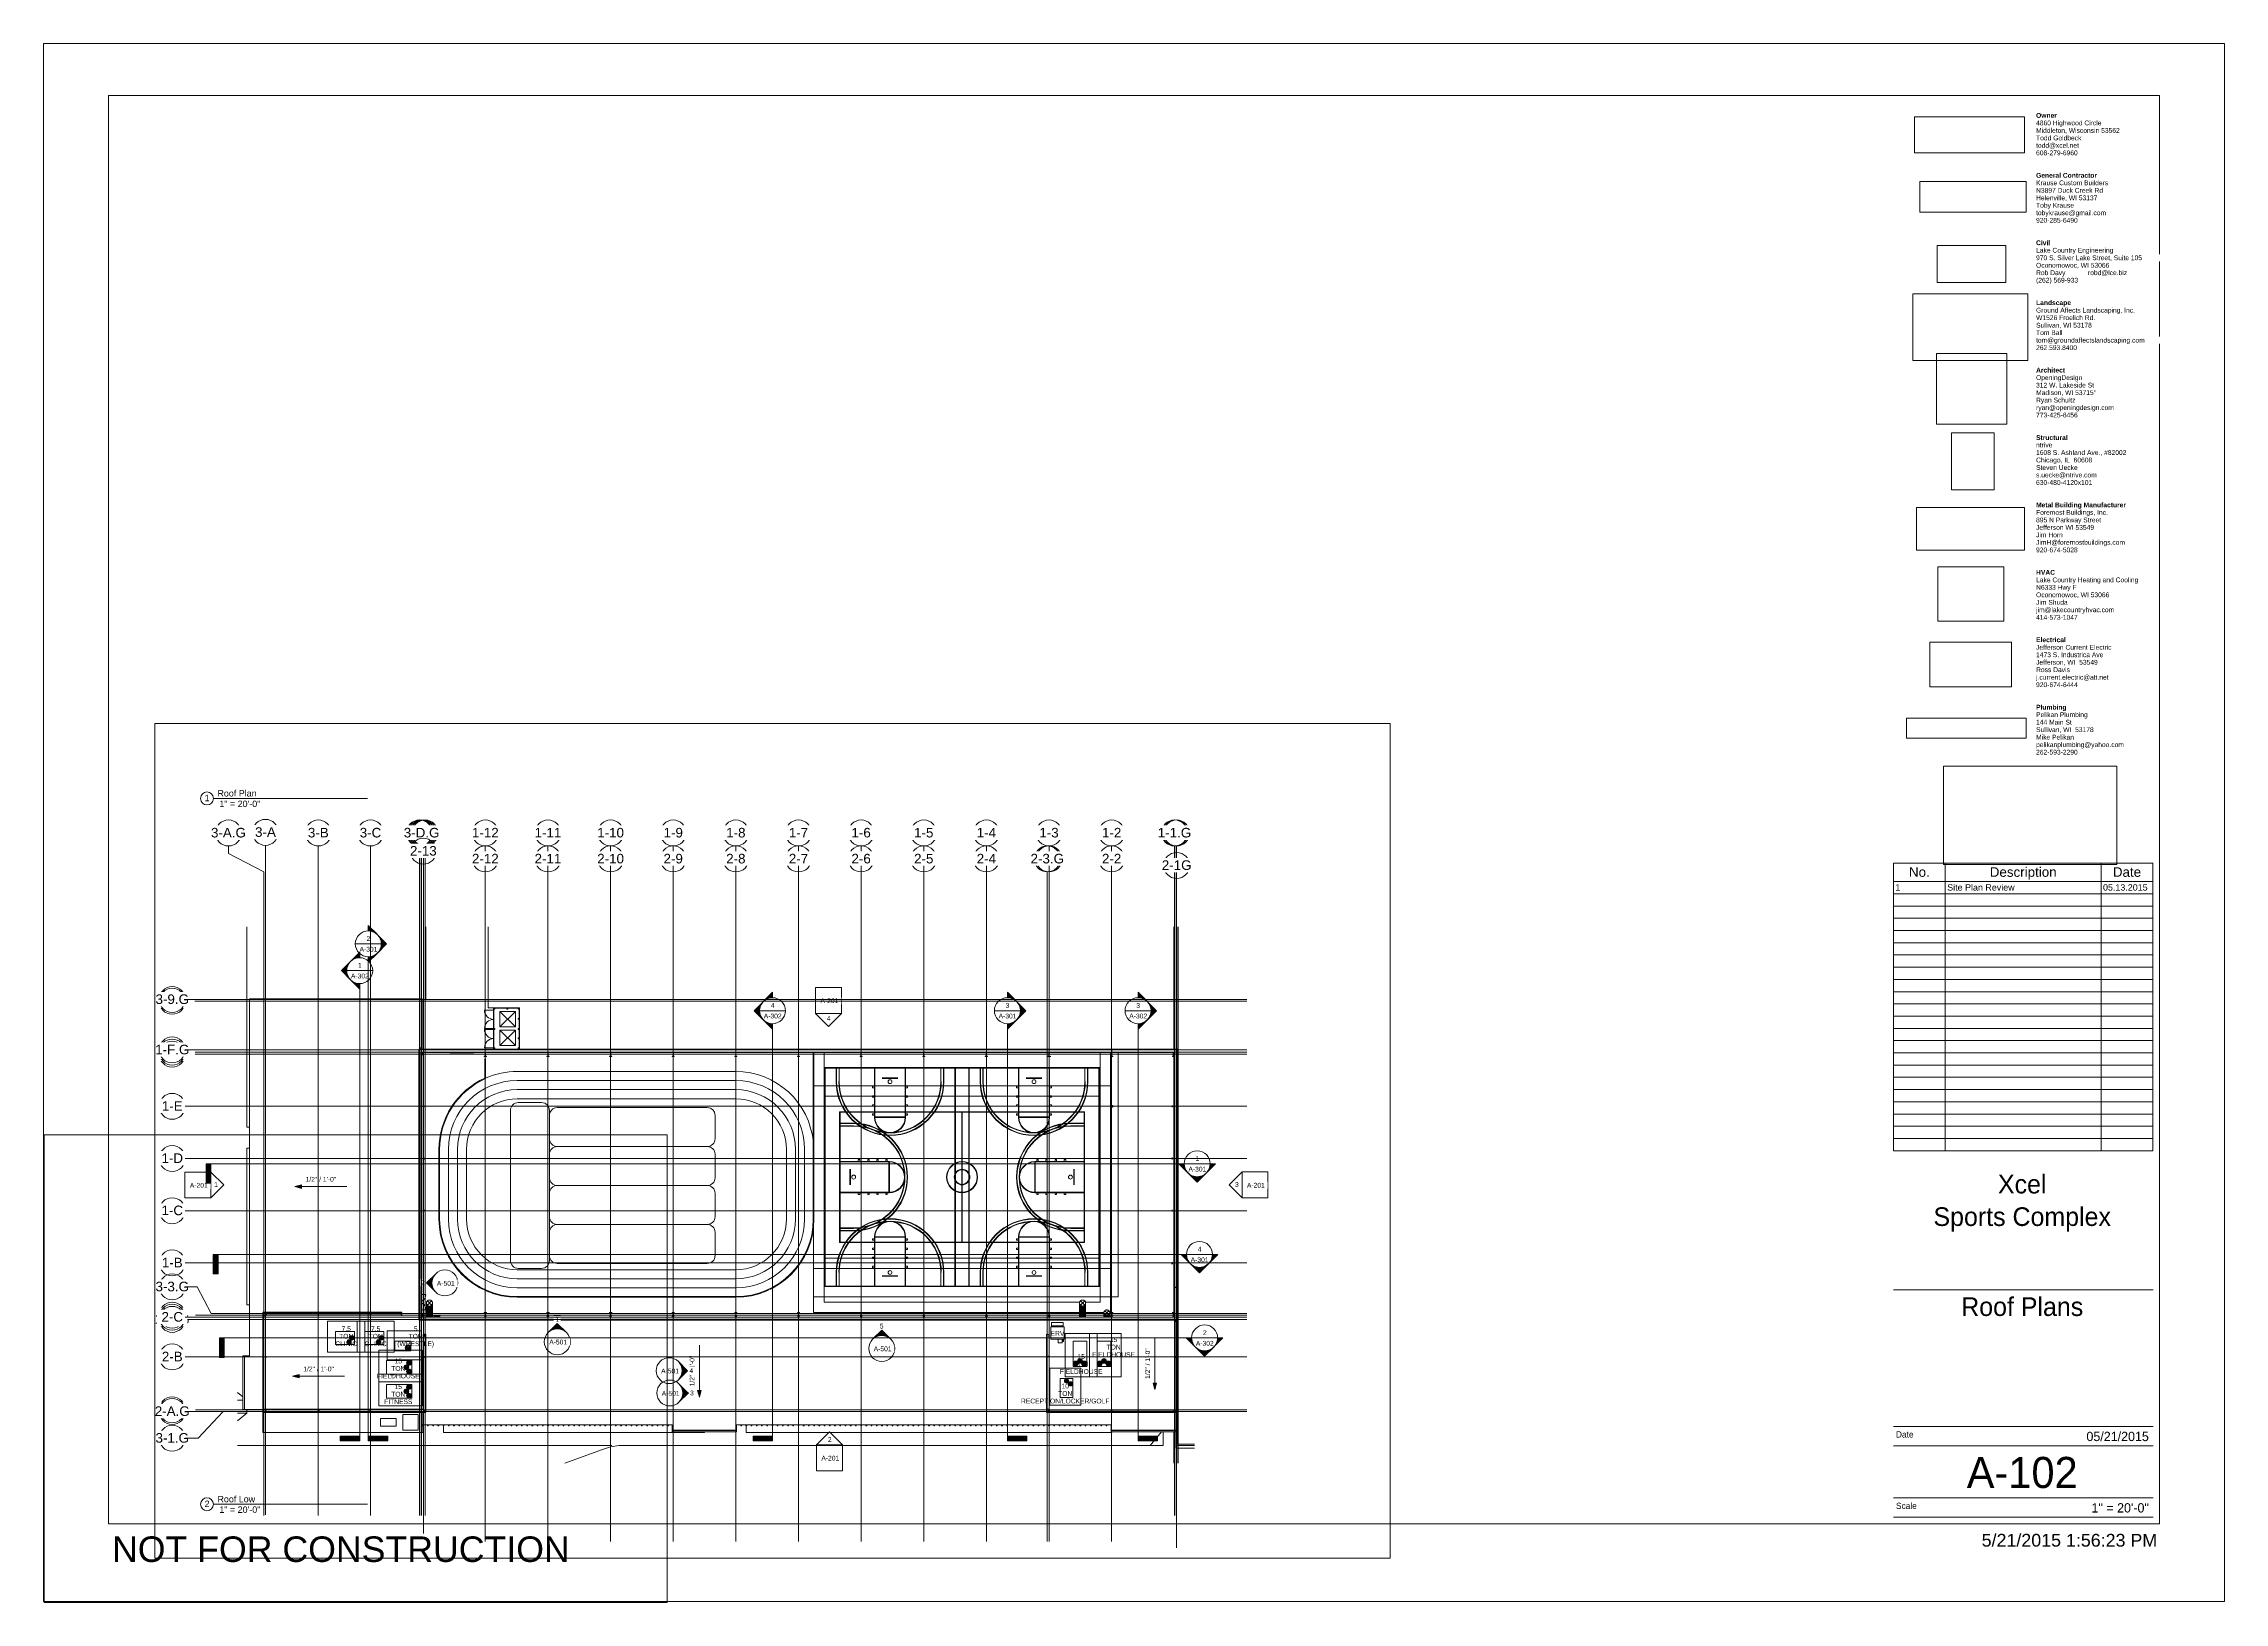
# Paper-space layout 'Layout1' of a CAD drawing. Header units: inches. Extents: x 0 to 42, y 0 to 30.
# The model-space entities are those that its viewports show. They can reach past a viewport. Long polylines and large blocks are cut down to what shows.
import ezdxf

# ---------------------------------------------------------------- set-up
doc = ezdxf.new("R2010")
doc.units = ezdxf.units.IN
doc.header["$MEASUREMENT"] = 0
for name, pattern in [('Dash 1_16_', [0.125, 0.0625, -0.0625]), ('Dash dot', [0.625, 0.25, -0.1875, 0, -0.1875]), ('Grid Line 1_2_', [0.875, 0.5, -0.125, 0.125, -0.125]), ('Hidden', [0.28125, 0.1875, -0.09375]), ('Hidden 1_8_', [0.1875, 0.125, -0.0625])]:
    doc.linetypes.add(name, pattern=pattern)
for name, color, linetype, lineweight in [('A-DETL-HDLN', 90, 'Hidden 1_8_', 9), ('A-DETL-THIN', 151, 'Continuous', 9), ('A-DOOR', 31, 'Continuous', 9), ('A-FLOR', 192, 'Continuous', 9), ('A-FLOR-CLRS', 90, 'Dash 1_16_', 9), ('A-FLOR-HRAL', 11, 'Continuous', 9), ('A-FLOR-OTLN', 90, 'Continuous', 9), ('A-GLAZ-CWMG', 51, 'Continuous', 9), ('A-PROP-SBCK', 71, 'Hidden', 25), ('A-ROOF', 132, 'Continuous', 9), ('A-ROOF-OTLN', 132, 'Continuous', 9), ('A-WALL', 113, 'Continuous', 9), ('A-WALL-PATT', 111, 'Continuous', 25), ('C-BLDG-PADS', 91, 'Continuous', 9), ('C-TOPO', 7, 'Continuous', 9), ('Conc', 7, 'Continuous', 9), ('E-ELEC-EQPM', 71, 'Continuous', 9), ('EOP-PR', 4, 'Continuous', 9), ('G-ANNO-DIMS', 111, 'Continuous', 9), ('G-ANNO-SCHD', 231, 'Continuous', 9), ('G-ANNO-SYMB', 111, 'Continuous', 9), ('G-ANNO-TTLB', 6, 'Continuous', 9), ('G-ANNO-TTLB-MEDM', 33, 'Continuous', 20), ('G-ANNO-TTLB-THIN', 151, 'Continuous', 9), ('I-WALL', 2, 'Continuous', 9), ('L-SITE-WALL', 31, 'Continuous', 9), ('M-EQPM', 50, 'Continuous', 9), ('M-EQPM-IDEN', 50, 'Continuous', 9), ('M-HVAC-DUCT', 70, 'Continuous', 9), ('M-HVAC-DUCT-ANNO', 70, 'Continuous', 9), ('S-BEAM', 12, 'Continuous', 9), ('S-COLS', 52, 'Continuous', 9), ('S-GRID', 1, 'Continuous', 9), ('S-GRID-IDEN', 1, 'Continuous', 9)]:
    doc.layers.add(name, color=color, linetype=linetype, lineweight=lineweight)
doc.layers.add('G-ANNO-NPLT', color=191, linetype='Continuous', plot=False)
doc.styles.add('Arial', font='arial.ttf', dxfattribs={"height": 44.258982})
doc.styles.add('Arial_1', font='arial.ttf', dxfattribs={"height": 22.129491})
doc.styles.add('Arial_2', font='arial.ttf', dxfattribs={"height": 0.092206})
doc.styles.add('Arial_3', font='arial.ttf', dxfattribs={"height": 0.491766})
doc.styles.add('Arial_4', font='arial.ttf', dxfattribs={"height": 0.245883})
doc.styles.add('Arial_5', font='arial.ttf', dxfattribs={"height": 0.122942})
doc.styles.add('Arial_6', font='arial.ttf', dxfattribs={"height": 0.184412})
doc.styles.add('Century Gothic', font='GOTHIC.TTF', dxfattribs={"height": 0.119759})
doc.styles.add('Century Gothic_1', font='GOTHIC.TTF', dxfattribs={"height": 0.179639})
doc.styles.add('Century Gothic_2', font='GOTHIC.TTF', dxfattribs={"height": 0.598797})
doc.styles.add('Century Gothic_3', font='GOTHIC.TTF', dxfattribs={"height": 0.359278})
picture_1 = doc.add_image_def('image1.jpg', size_in_pixel=(1176, 668))
picture_2 = doc.add_image_def('image2.jpg', size_in_pixel=(477, 79))
picture_3 = doc.add_image_def('image3.png', size_in_pixel=(259, 141))
picture_4 = doc.add_image_def('image4.jpg', size_in_pixel=(150, 124))
picture_5 = doc.add_image_def('image5.jpg', size_in_pixel=(309, 122))
picture_6 = doc.add_image_def('image6.png', size_in_pixel=(302, 400))
picture_7 = doc.add_image_def('image7.jpg', size_in_pixel=(95, 51))
picture_8 = doc.add_image_def('image8.png', size_in_pixel=(388, 225))
picture_9 = doc.add_image_def('image9.jpg', size_in_pixel=(232, 76))
picture_10 = doc.add_image_def('image10.jpg', size_in_pixel=(900, 259))
picture_11 = doc.add_image_def('image11.jpg', size_in_pixel=(939, 939))
pattern_1 = [(45, (5815.684, 0), (-23.758788, 23.758788), []), (45, (5815.684, 36), (-23.758788, 23.758788), [])]
pattern_2 = [(0, (5815.684, 0), (0, 30), []), (90, (5815.684, 0), (-30, 2e-15), [])]
pattern_3 = [(225, (31507.074, -22360.053), (23.758788, -23.758788), []), (225, (31507.074, -22396.053), (23.758788, -23.758788), [])]
pattern_4 = [(225, (31217.574, -22360.053), (23.758788, -23.758788), []), (225, (31217.574, -22396.053), (23.758788, -23.758788), [])]
pattern_5 = [(225, (30928.074, -22360.053), (23.758788, -23.758788), []), (225, (30928.074, -22396.053), (23.758788, -23.758788), [])]
pattern_6 = [(225, (30638.574, -22360.053), (23.758788, -23.758788), []), (225, (30638.574, -22396.053), (23.758788, -23.758788), [])]
pattern_7 = [(225, (30349.074, -22360.053), (23.758788, -23.758788), []), (225, (30349.074, -22396.053), (23.758788, -23.758788), [])]
pattern_8 = [(225, (30059.574, -22360.053), (23.758788, -23.758788), []), (225, (30059.574, -22396.053), (23.758788, -23.758788), [])]
pattern_9 = [(225, (29770.074, -22360.053), (23.758788, -23.758788), []), (225, (29770.074, -22396.053), (23.758788, -23.758788), [])]
pattern_10 = [(225, (29480.574, -22360.053), (23.758788, -23.758788), []), (225, (29480.574, -22396.053), (23.758788, -23.758788), [])]
pattern_11 = [(225, (29191.074, -22360.053), (23.758788, -23.758788), []), (225, (29191.074, -22396.053), (23.758788, -23.758788), [])]
pattern_12 = [(225, (28901.574, -22360.053), (23.758788, -23.758788), []), (225, (28901.574, -22396.053), (23.758788, -23.758788), [])]
pattern_13 = [(225, (32082.074, -22360.053), (23.758788, -23.758788), []), (225, (32082.074, -22396.053), (23.758788, -23.758788), [])]
pattern_14 = [(225, (31796.574, -22360.053), (23.758788, -23.758788), []), (225, (31796.574, -22396.053), (23.758788, -23.758788), [])]

# ---------------------------------------------------------------- blocks, each defined once
blk = doc.blocks.new('E1 30 x 42 Horizontal - E1 30x42 Horizontal-11829-Roof Plans')
at = {"layer": 'G-ANNO-TTLB-MEDM'}
for p, q in [((1.24, 29.014), (1.24, 1.514)), ((40.74, 29.014), (1.24, 29.014)), ((40.74, 29.014), (40.74, 1.514)), ((40.615, 14.233), (35.615, 14.233)), ((35.615, 6.02), (40.615, 6.02)), ((1.24, 1.514), (40.74, 1.514)), ((40.615, 1.639), (35.615, 1.639))]:
    blk.add_line(p, q, dxfattribs=at)
at = {"layer": 'G-ANNO-TTLB-THIN'}
for p, q in [((-0.01, 30.014), (41.99, 30.014)), ((-0.01, 0.014), (-0.01, 30.014)), ((41.99, 0.014), (41.99, 30.014)), ((35.615, 3.389), (40.615, 3.389)), ((35.615, 3.014), (40.615, 3.014)), ((35.615, 2.014), (40.615, 2.014)), ((-0.01, 0.014), (41.99, 0.014))]:
    blk.add_line(p, q, dxfattribs=at)
at = {"layer": 'G-ANNO-TTLB', "char_height": 0.09221, "attachment_point": 1, "line_spacing_factor": 0.938532, "style": 'Arial_2', "bg_fill": 3, "box_fill_scale": 1.25, "bg_fill_color": 0, "bg_fill_transparency": 0}
for s, insert, width in [('\\fArial|b1|i0|c0|p34|;Civil', (38.363, 26.225), 0.28768), ('\\fArial|b1|i0|c0|p34|;Structural', (38.363, 22.475), 0.64856), ('\\fArial|b1|i0|c0|p34|;HVAC', (38.363, 19.879), 0.41876), ('\\fArial|b1|i0|c0|p34|;Electrical', (38.363, 18.581), 0.61622)]:
    blk.add_mtext(s, dxfattribs=dict(at, insert=insert, width=width))
at = {"layer": 'G-ANNO-TTLB', "insert": (1.307, 1.27), "char_height": 0.49177, "width": 10.47, "attachment_point": 1, "line_spacing_factor": 0.938532, "style": 'Arial_3'}
blk.add_mtext('NOT FOR CONSTRUCTION', dxfattribs=at)
at = {"layer": 'G-ANNO-TTLB'}
image = blk.add_image(picture_9, insert=(36.024, 27.911), size_in_units=(2.118, 0.694), dxfattribs=at)
image.dxf.flags = 7
image = blk.add_image(picture_10, insert=(36.126, 26.77), size_in_units=(2.048, 0.589), dxfattribs=at)
image.dxf.flags = 7
image = blk.add_image(picture_7, insert=(36.46, 25.417), size_in_units=(1.319, 0.708), dxfattribs=at)
image.dxf.flags = 7
image = blk.add_image(picture_8, insert=(35.988, 23.91), size_in_units=(2.218, 1.286), dxfattribs=at)
image.dxf.flags = 7
image = blk.add_image(picture_11, insert=(36.444, 22.689), size_in_units=(1.358, 1.358), dxfattribs=at)
image.dxf.flags = 7
image = blk.add_image(picture_6, insert=(36.733, 21.424), size_in_units=(0.825, 1.093), dxfattribs=at)
image.dxf.flags = 7
image = blk.add_image(picture_5, insert=(36.062, 20.262), size_in_units=(2.078, 0.821), dxfattribs=at)
image.dxf.flags = 7
image = blk.add_image(picture_4, insert=(36.474, 18.891), size_in_units=(1.268, 1.049), dxfattribs=at)
image.dxf.flags = 7
image = blk.add_image(picture_3, insert=(36.315, 17.631), size_in_units=(1.574, 0.857), dxfattribs=at)
image.dxf.flags = 7
image = blk.add_image(picture_2, insert=(35.866, 16.643), size_in_units=(2.303, 0.381), dxfattribs=at)
image.dxf.flags = 7
image = blk.add_image(picture_1, insert=(36.577, 14.205), size_in_units=(3.341, 1.898), dxfattribs=at)
image.dxf.flags = 7
at = {"layer": 'G-ANNO-TTLB', "attachment_point": 1, "bg_fill": 3, "box_fill_scale": 1.25, "bg_fill_color": 0, "bg_fill_transparency": 0}
for s, insert, char_height, width, line_spacing_factor, style in [('\\fArial|b1|i0|c0|p34|;Owner', (38.363, 28.677), 0.09221, 0.44259, 0.938532, 'Arial_2'), ('\\fArial|b1|i0|c0|p34|;General Contractor', (38.363, 27.523), 0.09221, 1.28521, 0.938532, 'Arial_2'), ('Lake Country Engineering', (38.363, 26.081), 0.09221, 1.74142, 0.938532, 'Arial_2'), ('\\fArial|b1|i0|c0|p34|;Landscape', (38.363, 25.071), 0.09221, 0.73708, 0.938532, 'Arial_2'), ('\\fArial|b1|i0|c0|p34|;Architect', (38.363, 23.773), 0.09221, 0.59069, 0.938532, 'Arial_2'), ('ntrive', (38.363, 22.331), 0.0922, 0.37109, 0.938532, 'Arial_2'), ('\\fArial|b1|i0|c0|p34|;Metal Building Manufacturer', (38.363, 21.177), 0.09221, 1.8793, 0.938532, 'Arial_2'), ('Lake Country Heating and Cooling', (38.363, 19.734), 0.09221, 2.30317, 0.938532, 'Arial_2'), ('Jefferson Current Electric', (38.363, 18.436), 0.09221, 1.71418, 0.938532, 'Arial_2'), ('\\fArial|b1|i0|c0|p34|;Plumbing', (38.363, 17.283), 0.09221, 0.62814, 0.938532, 'Arial_2'), ('Date', (35.665, 3.294), 0.1198, 0.4725, 0.984117, 'Century Gothic'), ('Scale', (35.665, 1.919), 0.1198, 0.5265, 0.984117, 'Century Gothic')]:
    blk.add_mtext(s, dxfattribs=dict(at, insert=insert, char_height=char_height, width=width, line_spacing_factor=line_spacing_factor, style=style))
at = {"layer": 'G-ANNO-TTLB', "char_height": 0.09221, "attachment_point": 1, "line_spacing_factor": 0.938532, "style": 'Arial_2', "bg_fill": 3, "box_fill_scale": 1.25, "bg_fill_color": 0, "bg_fill_transparency": 0}
for s, insert, width in [('4860 Highwood Circle', (38.363, 28.533), 1.47416), ('Krause Custom Builders', (38.363, 27.379), 1.63077), ('970 S. Silver Lake Street, Suite 105', (38.363, 25.936), 2.39509), ('Ground Affects Landscaping, Inc.', (38.363, 24.927), 2.24019), ('OpeningDesign', (38.363, 23.629), 1.03838), ('1608 S. Ashland Ave., #82002', (38.363, 22.186), 2.03762), ('Foremost Buildings, Inc.', (38.363, 21.033), 1.62396), ('N6333 Hwy F', (38.363, 19.59), 0.90901), ('1473 S. Industrica Ave', (38.363, 18.292), 1.52183), ('Pelikan Plumbing', (38.363, 17.138), 1.16605)]:
    blk.add_mtext(s, dxfattribs=dict(at, insert=insert, width=width))
for s, insert, width in [('Middleton, Wisconsin 53562', (38.363, 28.388), 1.89633), ('N3897 Duck Creek Rd', (38.363, 27.234), 1.51161), ('Oconomowoc, WI 53066', (38.363, 25.792), 1.65971), ('W1526 Froelich Rd.', (38.363, 24.783), 1.34309), ('312 W. Lakeside St', (38.363, 23.484), 1.31926), ('Chicago, IL  60608', (38.363, 22.042), 1.26649), ('895 N Parkway Street', (38.363, 20.888), 1.46565), ('Oconomowoc, WI 53066', (38.363, 19.446), 1.65971), ('Jefferson, WI  53549', (38.363, 18.148), 1.40778), ('144 Main St', (38.363, 16.994), 0.80347)]:
    blk.add_mtext(s, dxfattribs=dict(at, insert=insert, width=width))
at = {"layer": 'G-ANNO-TTLB', "attachment_point": 1, "line_spacing_factor": 0.938532, "style": 'Arial_2', "bg_fill": 3, "box_fill_scale": 1.25, "bg_fill_color": 0, "bg_fill_transparency": 0}
for s, insert, char_height, width in [('Todd Goldbeck', (38.363, 28.244), 0.09221, 1.02306), ('Helenville, WI 53137', (38.363, 27.09), 0.09221, 1.39416), ('Rob Davy', (38.363, 25.648), 0.0922, 0.66048), ('robd@lce.biz', (39.363, 25.648), 0.09221, 0.88178), ('Sullivan, WI 53178', (38.363, 24.638), 0.09221, 1.26819), ('Madison, WI 53715"', (38.363, 23.34), 0.09221, 1.36181), ('Steven Uecke', (38.363, 21.898), 0.09221, 0.94135), ('Jefferson WI 53549', (38.363, 20.744), 0.09221, 1.32266), ('Jim Shuda', (38.363, 19.302), 0.0922, 0.71325), ('Ross Davis', (38.363, 18.004), 0.0922, 0.76772), ('Sullivan, WI  53178', (38.363, 16.85), 0.09221, 1.31075)]:
    blk.add_mtext(s, dxfattribs=dict(at, insert=insert, char_height=char_height, width=width))
for s, insert, char_height, width in [('todd@xcel.net', (38.363, 28.1), 0.09221, 0.96859), ('Toby Krause', (38.363, 26.946), 0.09221, 0.85284), ('(262) 569-933', (38.363, 25.504), 0.09221, 0.94646), ('Tom Ball', (38.363, 24.494), 0.0922, 0.59579), ('Ryan Schultz', (38.363, 23.196), 0.09221, 0.88518), ('s.uecke@ntrive.com', (38.363, 21.754), 0.09221, 1.37543), ('Jim Horn', (38.363, 20.6), 0.0922, 0.60601), ('jim@lakecountryhvac.com', (38.363, 19.158), 0.09221, 1.76695), ('j.current.electric@att.net', (38.363, 17.859), 0.09221, 1.64609), ('Mike Pelikan', (38.363, 16.706), 0.09221, 0.85624)]:
    blk.add_mtext(s, dxfattribs=dict(at, insert=insert, char_height=char_height, width=width))
at = {"layer": 'G-ANNO-TTLB', "char_height": 0.09221, "attachment_point": 1, "line_spacing_factor": 0.938532, "style": 'Arial_2', "bg_fill": 3, "box_fill_scale": 1.25, "bg_fill_color": 0, "bg_fill_transparency": 0}
for s, insert, width in [('608-279-6960', (38.363, 27.956), 0.93625), ('tobykrause@gmail.com', (38.363, 26.802), 1.57971), ('tom@groundaffectslandscaping.com', (38.363, 24.35), 2.45808), ('ryan@openingdesign.com', (38.363, 23.052), 1.75163), ('630-480-4120x101', (38.363, 21.609), 1.26308), ('JimH@foremostbuildings.com', (38.363, 20.456), 2.01378), ('414-573-1047', (38.363, 19.013), 0.93625), ('920-674-6444', (38.363, 17.715), 0.93625), ('pelikanplumbing@yahoo.com', (38.363, 16.561), 1.97804)]:
    blk.add_mtext(s, dxfattribs=dict(at, insert=insert, width=width))
for s, insert, width in [('920-285-6490', (38.363, 26.658), 0.93625), ('262.593.8400', (38.363, 24.206), 0.91923), ('773-425-6456', (38.363, 22.908), 0.93625), ('920-674-5028', (38.363, 20.311), 0.93625), ('262-593-2290', (38.363, 16.417), 0.93625)]:
    blk.add_mtext(s, dxfattribs=dict(at, insert=insert, width=width))
blk = doc.blocks.new('Viewport - View Title-1830-Roof Plans')
at = {"layer": 'G-ANNO-TTLB'}
for start, end in [(0, 180), (180, 360)]:
    blk.add_arc((-0.125, 0), 0.125, start, end, dxfattribs=at)
blk = doc.blocks.new('W-Wide Flange - 8_ WIDE-1052938-Roof Low')
at = {"layer": 'S-BEAM'}
for p, q in [((23088.89, -22349.097), (23082.89, -22349.097)), ((23082.89, -22349.097), (23082.89, -22349.154)), ((23082.89, -22349.154), (23084.625, -22349.154)), ((23082.89, -22349.154), (23082.89, -22350.123)), ((23085.515, -22349.191), (23085.515, -22350.086)), ((23086.265, -22350.086), (23086.265, -22349.191)), ((23087.155, -22349.154), (23088.89, -22349.154)), ((23088.89, -22349.154), (23088.89, -22349.097)), ((23088.89, -22350.123), (23088.89, -22349.154)), ((23084.625, -22350.123), (23082.89, -22350.123)), ((23082.89, -22350.123), (23082.89, -22350.179)), ((23088.89, -22350.123), (23087.155, -22350.123)), ((23088.89, -22350.179), (23088.89, -22350.123)), ((23082.89, -22350.179), (23088.89, -22350.179)), ((23082.89, -22358.803), (23082.89, -22350.179)), ((23088.89, -22358.803), (23088.89, -22350.179))]:
    blk.add_line(p, q, dxfattribs=at)
for centre, start_param, end_param in [((23084.625, -22349.191), 0, 1.570796), ((23087.155, -22349.191), 1.570796, 3.141593), ((23084.625, -22350.086), 4.712389, 6.283185), ((23087.155, -22350.086), 3.141593, 4.712389)]:
    blk.add_ellipse(centre, major_axis=(0.89, 0), ratio=0.041631, start_param=start_param, end_param=end_param, dxfattribs=at)
blk = doc.blocks.new('W-Wide Flange - 8_ WIDE-1052943-Roof Low')
at = {"layer": 'S-BEAM'}
for p, q in [((23378.39, -22348.847), (23372.39, -22348.847)), ((23372.39, -22348.847), (23372.39, -22348.904)), ((23372.39, -22348.904), (23374.125, -22348.904)), ((23372.39, -22348.904), (23372.39, -22349.873)), ((23375.015, -22348.941), (23375.015, -22349.836)), ((23375.765, -22349.836), (23375.765, -22348.941)), ((23376.655, -22348.904), (23378.39, -22348.904)), ((23378.39, -22348.904), (23378.39, -22348.847)), ((23378.39, -22349.873), (23378.39, -22348.904)), ((23374.125, -22349.873), (23372.39, -22349.873)), ((23372.39, -22349.873), (23372.39, -22349.93)), ((23372.39, -22349.93), (23378.39, -22349.93)), ((23372.39, -22358.803), (23372.39, -22349.93)), ((23378.39, -22349.873), (23376.655, -22349.873)), ((23378.39, -22349.93), (23378.39, -22349.873)), ((23378.39, -22358.803), (23378.39, -22349.93))]:
    blk.add_line(p, q, dxfattribs=at)
for centre, start_param, end_param in [((23374.125, -22348.941), 0, 1.570796), ((23376.655, -22348.941), 1.570796, 3.141593), ((23374.125, -22349.836), 4.712389, 6.283185), ((23376.655, -22349.836), 3.141593, 4.712389)]:
    blk.add_ellipse(centre, major_axis=(0.89, 0), ratio=0.041631, start_param=start_param, end_param=end_param, dxfattribs=at)
blk = doc.blocks.new('W-Wide Flange - 8_ WIDE-1052948-Roof Low')
at = {"layer": 'S-BEAM'}
for p, q in [((23667.89, -22348.554), (23661.89, -22348.554)), ((23661.89, -22348.554), (23661.89, -22348.611)), ((23661.89, -22348.611), (23663.625, -22348.611)), ((23661.89, -22348.611), (23661.89, -22349.58)), ((23664.515, -22348.648), (23664.515, -22349.543)), ((23665.265, -22349.543), (23665.265, -22348.648)), ((23666.155, -22348.611), (23667.89, -22348.611)), ((23667.89, -22348.611), (23667.89, -22348.554)), ((23667.89, -22349.58), (23667.89, -22348.611)), ((23663.625, -22349.58), (23661.89, -22349.58)), ((23661.89, -22349.58), (23661.89, -22349.637)), ((23667.89, -22349.58), (23666.155, -22349.58)), ((23667.89, -22349.637), (23667.89, -22349.58)), ((23661.89, -22349.637), (23667.89, -22349.637)), ((23661.89, -22358.803), (23661.89, -22349.637)), ((23667.89, -22358.803), (23667.89, -22349.637))]:
    blk.add_line(p, q, dxfattribs=at)
for centre, start_param, end_param in [((23663.625, -22348.648), 0, 1.570796), ((23666.155, -22348.648), 1.570796, 3.141593), ((23663.625, -22349.543), 4.712389, 6.283185), ((23666.155, -22349.543), 3.141593, 4.712389)]:
    blk.add_ellipse(centre, major_axis=(0.89, 0), ratio=0.041631, start_param=start_param, end_param=end_param, dxfattribs=at)
blk = doc.blocks.new('W-Wide Flange - 8_ WIDE-1053124-Roof Low')
at = {"layer": 'S-BEAM'}
for p, q in [((24246.89, -22349.597), (24240.89, -22349.597)), ((24240.89, -22349.597), (24240.89, -22349.653)), ((24246.89, -22349.653), (24246.89, -22349.597)), ((24240.89, -22349.653), (24242.625, -22349.653)), ((24240.89, -22349.653), (24240.89, -22350.622)), ((24243.515, -22349.69), (24243.515, -22350.585)), ((24244.265, -22350.585), (24244.265, -22349.69)), ((24245.155, -22349.653), (24246.89, -22349.653)), ((24246.89, -22350.622), (24246.89, -22349.653)), ((24242.625, -22350.622), (24240.89, -22350.622)), ((24240.89, -22350.622), (24240.89, -22350.679)), ((24240.89, -22350.679), (24246.89, -22350.679)), ((24240.89, -22358.803), (24240.89, -22350.679)), ((24246.89, -22350.622), (24245.155, -22350.622)), ((24246.89, -22350.679), (24246.89, -22350.622)), ((24246.89, -22358.803), (24246.89, -22350.679))]:
    blk.add_line(p, q, dxfattribs=at)
for centre, start_param, end_param in [((24242.625, -22349.69), 0, 1.570796), ((24245.155, -22349.69), 1.570796, 3.141593), ((24242.625, -22350.585), 4.712389, 6.283185), ((24245.155, -22350.585), 3.141593, 4.712389)]:
    blk.add_ellipse(centre, major_axis=(0.89, 0), ratio=0.041631, start_param=start_param, end_param=end_param, dxfattribs=at)
blk = doc.blocks.new('W-Wide Flange - 8_ WIDE-1053147-Roof Low')
at = {"layer": 'S-BEAM'}
for p, q in [((25694.39, -22348.554), (25688.39, -22348.554)), ((25688.39, -22348.554), (25688.39, -22348.611)), ((25688.39, -22348.611), (25690.125, -22348.611)), ((25688.39, -22348.611), (25688.39, -22349.58)), ((25691.015, -22348.648), (25691.015, -22349.543)), ((25691.765, -22349.543), (25691.765, -22348.648)), ((25692.655, -22348.611), (25694.39, -22348.611)), ((25694.39, -22348.611), (25694.39, -22348.554)), ((25694.39, -22349.58), (25694.39, -22348.611)), ((25690.125, -22349.58), (25688.39, -22349.58)), ((25688.39, -22349.58), (25688.39, -22349.637)), ((25694.39, -22349.58), (25692.655, -22349.58)), ((25694.39, -22349.637), (25694.39, -22349.58)), ((25688.39, -22349.637), (25694.39, -22349.637)), ((25688.39, -22358.803), (25688.39, -22349.637)), ((25694.39, -22358.803), (25694.39, -22349.637))]:
    blk.add_line(p, q, dxfattribs=at)
for centre, start_param, end_param in [((25690.125, -22348.648), 0, 1.570796), ((25692.655, -22348.648), 1.570796, 3.141593), ((25690.125, -22349.543), 4.712389, 6.283185), ((25692.655, -22349.543), 3.141593, 4.712389)]:
    blk.add_ellipse(centre, major_axis=(0.89, 0), ratio=0.041631, start_param=start_param, end_param=end_param, dxfattribs=at)
blk = doc.blocks.new('W-Wide Flange - 8_ WIDE-1053154-Roof Low')
at = {"layer": 'S-BEAM'}
for p, q in [((25983.89, -22347.184), (25977.89, -22347.184)), ((25977.89, -22347.184), (25977.89, -22347.24)), ((25977.89, -22347.24), (25979.625, -22347.24)), ((25977.89, -22347.24), (25977.89, -22348.209)), ((25980.515, -22347.277), (25980.515, -22348.172)), ((25981.265, -22348.172), (25981.265, -22347.277)), ((25982.155, -22347.24), (25983.89, -22347.24)), ((25983.89, -22347.24), (25983.89, -22347.184)), ((25983.89, -22348.209), (25983.89, -22347.24)), ((25979.625, -22348.209), (25977.89, -22348.209)), ((25977.89, -22348.209), (25977.89, -22348.266)), ((25977.89, -22348.266), (25983.89, -22348.266)), ((25977.89, -22358.803), (25977.89, -22348.266)), ((25983.89, -22348.209), (25982.155, -22348.209)), ((25983.89, -22348.266), (25983.89, -22348.209)), ((25983.89, -22358.803), (25983.89, -22348.266))]:
    blk.add_line(p, q, dxfattribs=at)
for centre, start_param, end_param in [((25979.625, -22347.277), 0, 1.570796), ((25982.155, -22347.277), 1.570796, 3.141593), ((25979.625, -22348.172), 4.712389, 6.283185), ((25982.155, -22348.172), 3.141593, 4.712389)]:
    blk.add_ellipse(centre, major_axis=(0.89, 0), ratio=0.041631, start_param=start_param, end_param=end_param, dxfattribs=at)
blk = doc.blocks.new('Girt_C - 10_D-1031050-Roof Low')
at = {"layer": 'S-BEAM'}
for p, q in [((26279.255, -22359.553), (22799.39, -22359.553)), ((26279.255, -22359.74), (26279.255, -22360.053)), ((22791.39, -22369.553), (26273.39, -22369.553))]:
    blk.add_line(p, q, dxfattribs=at)
blk = doc.blocks.new('Carrier_48TC_Standard_Efficiency_Gas_Heat_Electric_Cooling_Packaged_Rooftop_Unit_3_to_15_nominal_tons - 15 ton 48TC__16-873539-Roof Low')
at = {"layer": 'M-EQPM', "linetype": 'Dash dot'}
for p, q in [((-105.937, -79.688), (-105.937, 67.687)), ((-105.937, 67.687), (93.938, 67.687)), ((93.938, 67.687), (93.938, -79.688)), ((93.938, -79.688), (-105.937, -79.688))]:
    blk.add_line(p, q, dxfattribs=at)
at = {"layer": 'M-EQPM'}
for p, q in [((57.937, 31.687), (-57.937, 31.687)), ((-57.937, 31.687), (-57.937, -31.688)), ((57.937, -31.688), (57.937, 31.687)), ((58.062, 27.312), (57.937, 27.312)), ((58.062, 27.312), (58.062, 15.437)), ((57.937, 15.437), (58.062, 15.437)), ((58.062, 10.336), (57.937, 10.336)), ((58.062, 9.289), (58.062, 10.336)), ((58.062, 10.336), (58.062, 9.289)), ((57.937, 9.289), (58.062, 9.289)), ((58.062, 6.687), (57.937, 6.687)), ((58.062, 6.687), (58.062, -25.063)), ((57.937, -25.063), (58.062, -25.063)), ((-57.937, -31.688), (57.937, -31.688))]:
    blk.add_line(p, q, dxfattribs=at)
for centre, radius in [((-44.937, 19.687), 11), ((-44.937, 19.687), 8.25), ((-44.937, 19.687), 5.5), ((-44.937, 19.687), 2.75), ((-32.937, 0), 11), ((-32.937, 0), 8.25), ((-32.937, 0), 5.5), ((-32.937, 0), 2.75), ((-44.937, -19.688), 11), ((-44.937, -19.688), 8.25), ((-44.937, -19.688), 5.5), ((-44.937, -19.688), 2.75)]:
    blk.add_circle(centre, radius, dxfattribs=at)
blk = doc.blocks.new('Rectangular Mullion - Profile_Polycarbonate_Upper and left-1075845-Roof Low')
at = {"layer": 'A-GLAZ-CWMG', "lineweight": 13}
for p, q in [((-3.622, 1.141125), (0, 1.141125)), ((-3.622, 0.787125), (-3.622, 1.141125)), ((0, 1.141125), (0, -0.984875)), ((-3.372, 0.787125), (-3.622, 0.787125)), ((-0.0625, 1.078625), (-3.5595, 1.078625)), ((-3.5595, 1.078625), (-3.5595, 0.849625)), ((-3.5595, 0.849625), (-3.372, 0.849625)), ((-3.372, 0.849625), (-3.372, 0.787125)), ((-0.0625, -0.922375), (-0.0625, 1.078625)), ((-2.834, -0.984875), (-2.834, -0.859875)), ((-2.834, -0.859875), (-2.7715, -0.859875)), ((0, -0.984875), (-2.834, -0.984875)), ((-2.7715, -0.859875), (-2.7715, -0.922375)), ((-2.7715, -0.922375), (-0.0625, -0.922375))]:
    blk.add_line(p, q, dxfattribs=at)
blk = doc.blocks.new('Rectangular Mullion - Profile_Polycarbonate_right-1075846-Roof Low')
at = {"layer": 'A-GLAZ-CWMG', "lineweight": 13}
for p, q in [((0, 1.141125), (-3.622, 1.141125)), ((-3.622, 1.141125), (-3.622, 0.787125)), ((0, -0.984875), (0, 1.141125)), ((-3.622, 0.787125), (-3.372, 0.787125)), ((-3.5595, 0.849625), (-3.5595, 1.078625)), ((-3.5595, 1.078625), (-0.0625, 1.078625)), ((-3.372, 0.849625), (-3.5595, 0.849625)), ((-3.372, 0.787125), (-3.372, 0.849625)), ((-0.0625, 1.078625), (-0.0625, -0.922375)), ((-2.7715, -0.859875), (-2.834, -0.859875)), ((-2.834, -0.859875), (-2.834, -0.984875)), ((-2.834, -0.984875), (0, -0.984875)), ((-2.7715, -0.922375), (-2.7715, -0.859875)), ((-0.0625, -0.922375), (-2.7715, -0.922375))]:
    blk.add_line(p, q, dxfattribs=at)
blk = doc.blocks.new('Rectangular Mullion - Rectangular Mullion 1-827989-Roof Low')
at = {"layer": 'A-GLAZ-CWMG'}
blk.add_line((26285.015, -22798.928), (26284.015, -22798.928), dxfattribs=at)
blk = doc.blocks.new('Rectangular Mullion - Rectangular Mullion 1-827988-Roof Low')
at = {"layer": 'A-GLAZ-CWMG'}
for p, q in [((26285.015, -22796.365), (26285.015, -22797.428)), ((26285.015, -22797.428), (26284.015, -22797.428))]:
    blk.add_line(p, q, dxfattribs=at)
blk = doc.blocks.new('Rectangular Mullion - Rectangular Mullion 1-769201-Roof Low')
at = {"layer": 'A-GLAZ-CWMG'}
blk.add_line((26285.015, -22723.99), (26285.015, -22760.178), dxfattribs=at)
blk = doc.blocks.new('Rectangular Mullion - Rectangular Mullion 1-779532-Roof Low')
at = {"layer": 'A-GLAZ-CWMG'}
for p, q in [((26284.015, -22687.928), (26285.015, -22687.928)), ((26285.015, -22687.928), (26285.015, -22723.99))]:
    blk.add_line(p, q, dxfattribs=at)
blk = doc.blocks.new('HSS-Round Hollow Structural Section-Column - HSS4X0_220-947151-Roof Low')
at = {"layer": 'S-COLS', "lineweight": 15}
for radius, start, end in [(2, 360, 180), (1.795, 0, 180), (2, 180, 360), (1.795, 180, 0)]:
    blk.add_arc((0, 0), radius, start, end, dxfattribs=at)
blk = doc.blocks.new('HSS-Round Hollow Structural Section-Column - HSS4X0_220-V2-Roof Low')
at = {"layer": 'S-COLS', "lineweight": 15}
for radius, start, end in [(2, 360, 180), (1.795, 0, 180), (2, 180, 360), (1.795, 180, 0)]:
    blk.add_arc((0, 0), radius, start, end, dxfattribs=at)
blk = doc.blocks.new('HSS-Hollow Structural Section-Column - HSS4X4X1_4-1051982-Roof Low')
at = {"layer": 'S-COLS', "lineweight": 15}
for p, q in [((1.534, 2), (-1.534, 2)), ((-1.534, 1.767), (1.534, 1.767)), ((-2, 1.534), (-2, -1.534)), ((-1.767, -1.534), (-1.767, 1.534)), ((1.767, 1.534), (1.767, -1.534)), ((2, -1.534), (2, 1.534)), ((1.534, -1.767), (-1.534, -1.767)), ((-1.534, -2), (1.534, -2))]:
    blk.add_line(p, q, dxfattribs=at)
for centre, radius, start, end in [((-1.534, 1.534), 0.466, 90, 180), ((-1.534, 1.534), 0.233, 90, 180), ((1.534, 1.534), 0.466, 360, 90), ((1.534, 1.534), 0.233, 0, 90), ((-1.534, -1.534), 0.466, 180, 270), ((-1.534, -1.534), 0.233, 180, 270), ((1.534, -1.534), 0.233, 270, 360), ((1.534, -1.534), 0.466, 270, 360)]:
    blk.add_arc(centre, radius, start, end, dxfattribs=at)
blk = doc.blocks.new('HSS-Hollow Structural Section-Column - HSS4X4X1_4-V3-Roof Low')
at = {"layer": 'S-COLS'}
h = blk.add_hatch(dxfattribs=at)
h.set_pattern_fill('FP_4', color=256, style=0, pattern_type=2)
h.set_pattern_definition([(225, (28617.2, -22543.053), (23.758788, -23.758788), []), (225, (28617.2, -22579.053), (23.758788, -23.758788), [])])
h.paths.add_polyline_path([(-1.534, 2), (-1.864, 1.864), (-2, 1.534), (-1.699, 1.699)], flags=0)
h.paths.add_polyline_path([(1.534, 2), (-1.534, 2), (-1.534, 1.767), (1.534, 1.767)], flags=0)
h.paths.add_polyline_path([(1.534, 2), (1.699, 1.699), (2, 1.534), (1.864, 1.864)], flags=0)
h.paths.add_polyline_path([(2, -1.534), (1.699, -1.699), (1.534, -2), (1.864, -1.864)], flags=0)
h.paths.add_polyline_path([(2, 1.534), (1.767, 1.534), (1.767, -1.534), (2, -1.534)], flags=0)
h.paths.add_polyline_path([(-2, -1.534), (-1.864, -1.864), (-1.534, -2), (-1.699, -1.699)], flags=0)
h.paths.add_polyline_path([(-2, 1.534), (-2, -1.534), (-1.767, -1.534), (-1.767, 1.534)], flags=0)
h.paths.add_polyline_path([(-1.534, -1.767), (-1.534, -2), (1.534, -2), (1.534, -1.767)], flags=0)
at = {"layer": 'S-COLS', "lineweight": 15}
for p, q in [((1.534, 2), (-1.534, 2)), ((-1.534, 1.767), (1.534, 1.767)), ((-2, 1.534), (-2, -1.534)), ((-1.767, -1.534), (-1.767, 1.534)), ((1.767, 1.534), (1.767, -1.534)), ((2, -1.534), (2, 1.534)), ((1.534, -1.767), (-1.534, -1.767)), ((-1.534, -2), (1.534, -2))]:
    blk.add_line(p, q, dxfattribs=at)
for centre, radius, start, end in [((-1.534, 1.534), 0.466, 90, 180), ((-1.534, 1.534), 0.233, 90, 180), ((1.534, 1.534), 0.466, 360, 90), ((1.534, 1.534), 0.233, 0, 90), ((-1.534, -1.534), 0.466, 180, 270), ((-1.534, -1.534), 0.233, 180, 270), ((1.534, -1.534), 0.233, 270, 360), ((1.534, -1.534), 0.466, 270, 360)]:
    blk.add_arc(centre, radius, start, end, dxfattribs=at)
blk = doc.blocks.new('HSS-Hollow Structural Section-Column - HSS4X4X1_4-V4-Roof Low')
at = {"layer": 'S-COLS', "lineweight": 15}
for p, q in [((1.534, 2), (-1.534, 2)), ((-1.534, 1.767), (1.534, 1.767)), ((-2, 1.534), (-2, -1.534)), ((-1.767, -1.534), (-1.767, 1.534)), ((1.767, 1.534), (1.767, -1.534)), ((2, -1.534), (2, 1.534)), ((1.534, -1.767), (-1.534, -1.767)), ((-1.534, -2), (1.534, -2))]:
    blk.add_line(p, q, dxfattribs=at)
for centre, radius, start, end in [((-1.534, 1.534), 0.466, 90, 180), ((-1.534, 1.534), 0.233, 90, 180), ((1.534, 1.534), 0.466, 360, 90), ((1.534, 1.534), 0.233, 0, 90), ((-1.534, -1.534), 0.466, 180, 270), ((-1.534, -1.534), 0.233, 180, 270), ((1.534, -1.534), 0.233, 270, 360), ((1.534, -1.534), 0.466, 270, 360)]:
    blk.add_arc(centre, radius, start, end, dxfattribs=at)
blk = doc.blocks.new('Door_Single_Storefront - one-815663-Roof Low')
at = {"layer": 'A-DOOR'}
blk.add_line((-17.594, -35.188), (-17.594, -16.355), dxfattribs=at)
blk.add_arc((-17.594, 0), 35.188, 270, 332.156, dxfattribs=at)
blk = doc.blocks.new('Door_Single_Storefront - one-824383-Roof Low')
at = {"layer": 'A-DOOR'}
blk.add_line((-17.594, 35.188), (-17.594, 16.355), dxfattribs=at)
blk.add_arc((-17.594, 0), 35.188, 27.844, 90, dxfattribs=at)
blk = doc.blocks.new('Carrier_48TC_Standard_Efficiency_Gas_Heat_Electric_Cooling_Packaged_Rooftop_Unit_3_to_15_nominal_tons - 7_5 ton 48TC__08-873531-Roof Low')
at = {"layer": 'M-EQPM', "linetype": 'Dash dot'}
for p, q in [((-92.062, 29.75), (-92.062, 65.75)), ((-92.062, 65.75), (80.063, 65.75)), ((80.063, 65.75), (80.063, -77.75)), ((-92.062, -77.75), (-92.062, -29.75)), ((80.063, -77.75), (-92.062, -77.75))]:
    blk.add_line(p, q, dxfattribs=at)
at = {"layer": 'M-EQPM'}
for p, q in [((44.062, 29.75), (-44.062, 29.75)), ((-44.062, 29.75), (-44.062, -29.75)), ((44.062, -29.75), (44.062, 29.75)), ((44.187, 24.75), (44.062, 24.75)), ((44.187, 24.75), (44.187, 12.125)), ((44.062, 12.125), (44.187, 12.125)), ((44.187, 8.148), (44.062, 8.148)), ((44.187, 7.102), (44.187, 8.148)), ((44.187, 8.148), (44.187, 7.102)), ((44.062, 7.102), (44.187, 7.102)), ((44.187, 4.875), (44.062, 4.875)), ((44.187, 4.875), (44.187, -23.5)), ((44.062, -23.5), (44.187, -23.5)), ((-44.062, -29.75), (44.062, -29.75))]:
    blk.add_line(p, q, dxfattribs=at)
for centre, radius in [((-19.062, 18.75), 10), ((-19.062, 18.75), 7.5), ((-19.062, 18.75), 5), ((-19.062, 18.75), 2.5), ((-32.062, 0), 10), ((-32.062, 0), 7.5), ((-32.062, 0), 5), ((-32.062, 0), 2.5)]:
    blk.add_circle(centre, radius, dxfattribs=at)
blk = doc.blocks.new('Carrier_48TC_Standard_Efficiency_Gas_Heat_Electric_Cooling_Packaged_Rooftop_Unit_3_to_15_nominal_tons - 7_5 ton 48TC__08-V5-Roof Low')
at = {"layer": 'M-EQPM', "linetype": 'Dash dot'}
for p, q in [((-92.062, -77.75), (-92.062, 65.75)), ((-92.062, 65.75), (80.063, 65.75)), ((80.063, 65.75), (80.063, -77.75)), ((80.063, -77.75), (-92.062, -77.75))]:
    blk.add_line(p, q, dxfattribs=at)
at = {"layer": 'M-EQPM'}
for p, q in [((44.062, 29.75), (-44.062, 29.75)), ((-44.062, 29.75), (-44.062, -29.75)), ((44.062, -29.75), (44.062, 29.75)), ((44.187, 24.75), (44.062, 24.75)), ((44.187, 24.75), (44.187, 12.125)), ((44.062, 12.125), (44.187, 12.125)), ((44.187, 8.148), (44.062, 8.148)), ((44.187, 7.102), (44.187, 8.148)), ((44.187, 8.148), (44.187, 7.102)), ((44.062, 7.102), (44.187, 7.102)), ((44.187, 4.875), (44.062, 4.875)), ((44.187, 4.875), (44.187, -23.5)), ((44.062, -23.5), (44.187, -23.5)), ((-44.062, -29.75), (44.062, -29.75))]:
    blk.add_line(p, q, dxfattribs=at)
for centre, radius in [((-19.062, 18.75), 10), ((-19.062, 18.75), 7.5), ((-19.062, 18.75), 5), ((-19.062, 18.75), 2.5), ((-32.062, 0), 10), ((-32.062, 0), 7.5), ((-32.062, 0), 5), ((-32.062, 0), 2.5)]:
    blk.add_circle(centre, radius, dxfattribs=at)
blk = doc.blocks.new('Carrier_48TC_Standard_Efficiency_Gas_Heat_Electric_Cooling_Packaged_Rooftop_Unit_3_to_15_nominal_tons - 5 ton 48TC__06-873527-Roof Low')
at = {"layer": 'M-EQPM', "linetype": 'Dash dot'}
for p, q in [((-85.187, -70), (-85.187, 64)), ((-85.187, 64), (73.188, 64)), ((73.188, 64), (73.188, -70)), ((73.188, -70), (-85.187, -70))]:
    blk.add_line(p, q, dxfattribs=at)
at = {"layer": 'M-EQPM'}
for p, q in [((37.187, 22), (-37.187, 22)), ((-37.187, 22), (-37.187, -22)), ((37.187, -22), (37.187, 22)), ((37.312, 19.75), (37.187, 19.75)), ((37.312, 19.75), (37.312, 9.25)), ((37.187, 9.25), (37.312, 9.25)), ((37.312, 5.273), (37.187, 5.273)), ((37.312, 4.227), (37.312, 5.273)), ((37.312, 5.273), (37.312, 4.227)), ((37.187, 4.227), (37.312, 4.227)), ((37.312, 1.375), (37.187, 1.375)), ((37.312, 1.375), (37.312, -15.375)), ((37.187, -15.375), (37.312, -15.375)), ((-37.187, -22), (37.187, -22))]:
    blk.add_line(p, q, dxfattribs=at)
for radius in [13, 9.75, 6.5, 3.25]:
    blk.add_circle((-23.187, 8), radius, dxfattribs=at)
blk = doc.blocks.new('Carrier_48TC_Standard_Efficiency_Gas_Heat_Electric_Cooling_Packaged_Rooftop_Unit_3_to_15_nominal_tons - 10 ton 48TC__12-873535-Roof Low')
at = {"layer": 'M-EQPM', "linetype": 'Dash dot'}
for p, q in [((-92.062, -77.75), (-92.062, 65.75)), ((-92.062, 65.75), (80.063, 65.75)), ((80.063, 65.75), (80.063, -77.75)), ((80.063, -77.75), (-92.062, -77.75))]:
    blk.add_line(p, q, dxfattribs=at)
at = {"layer": 'M-EQPM'}
for p, q in [((44.063, 29.75), (-44.062, 29.75)), ((-44.062, 29.75), (-44.062, -29.75)), ((44.063, -29.75), (44.063, 29.75)), ((44.188, 24.75), (44.063, 24.75)), ((44.188, 24.75), (44.188, 12.125)), ((44.063, 12.125), (44.188, 12.125)), ((44.188, 8.148), (44.063, 8.148)), ((44.188, 7.102), (44.188, 8.148)), ((44.188, 8.148), (44.188, 7.102)), ((44.063, 7.102), (44.188, 7.102)), ((44.188, 4.875), (44.063, 4.875)), ((44.188, 4.875), (44.188, -23.5)), ((44.063, -23.5), (44.188, -23.5)), ((-44.062, -29.75), (44.063, -29.75))]:
    blk.add_line(p, q, dxfattribs=at)
for centre, radius in [((-19.062, 18.75), 10), ((-19.062, 18.75), 7.5), ((-19.062, 18.75), 5), ((-19.062, 18.75), 2.5), ((-32.062, 0), 10), ((-32.062, 0), 7.5), ((-32.062, 0), 5), ((-32.062, 0), 2.5)]:
    blk.add_circle(centre, radius, dxfattribs=at)
blk = doc.blocks.new('he3xrtf - 115 V Single Phase-880047-Roof Low')
at = {"layer": 'M-EQPM', "lineweight": 15}
for p, q in [((28.625, 31.187), (-28.625, 31.187)), ((-28.625, 31.187), (-28.625, -31.188)), ((28.625, -31.188), (28.625, 31.187)), ((28.625, 27), (33.75, 27)), ((28.625, -27), (28.625, 27)), ((33.75, 27), (48.5, 27)), ((33.75, 27), (33.75, -27)), ((48.5, 27), (48.5, -27)), ((-45.375, -4), (-28.625, -4)), ((-45.375, -4), (-45.375, -22)), ((-28.625, -4), (-28.625, -22)), ((-28.625, -22), (-45.375, -22)), ((-38.75, -27.81), (-38.75, -23.81)), ((-28.625, -23.81), (-38.75, -23.81)), ((33.75, -27), (28.625, -27)), ((48.5, -27), (33.75, -27)), ((-38.75, -27.81), (-28.625, -27.81)), ((-28.625, -31.188), (28.625, -31.188))]:
    blk.add_line(p, q, dxfattribs=at)
blk = doc.blocks.new('Round Elbow - 1_5 D-870650-Roof Low')
at = {"layer": 'M-HVAC-DUCT'}
h = blk.add_hatch(color=256, dxfattribs=at)
h.paths.add_polyline_path([(25958.544, -22354.053), (25959.226, -22353.993), (25957.861, -22353.993)], flags=0)
h.paths.add_polyline_path([(25960.371, -22353.893), (25960.975, -22353.84), (25960.654, -22353.84)], flags=0)
h.paths.add_polyline_path([(25962.822, -22353.345), (25963.332, -22353.209), (25963.129, -22353.226)], flags=0)
h.paths.add_polyline_path([(25965.135, -22352.368), (25965.544, -22352.177), (25966.314, -22351.638)], flags=0)
h.paths.add_polyline_path([(25967.236, -22350.992), (25967.543, -22350.777), (25967.349, -22350.889)], flags=0)
h.paths.add_polyline_path([(25969.057, -22349.263), (25969.268, -22349.052), (25969.197, -22349.078)], flags=0)
h.paths.add_polyline_path([(25970.54, -22347.236), (25970.668, -22347.053), (25970.938, -22346.437)], flags=0)
h.paths.add_polyline_path([(25971.637, -22344.976), (25971.699, -22344.841), (25971.651, -22344.925)], flags=0)
h.paths.add_polyline_path([(25972.312, -22342.556), (25972.331, -22342.484), (25972.318, -22342.493)], flags=0)
h.paths.add_polyline_path([(25959.226, -22326.113), (25958.544, -22326.053), (25958.882, -22326.113)], flags=0)
for points in [[(25961.37, -22358.803), (25972.544, -22358.803), (25972.544, -22340.053), (25972.305, -22342.625), (25971.598, -22345.11), (25970.447, -22347.423), (25968.89, -22349.485), (25966.557, -22351.487), (25964.784, -22352.585), (25962.375, -22353.518), (25959.836, -22353.993), (25958.544, -22354.053), (25958.544, -22358.803), (25960.927, -22358.803)], [(25945.46, -22358.803), (25958.544, -22358.803), (25958.544, -22354.053), (25956.113, -22353.84), (25953.756, -22353.209), (25951.544, -22352.177), (25949.278, -22350.511), (25947.819, -22349.052), (25946.419, -22347.053), (25945.373, -22344.785), (25944.756, -22342.484), (25944.544, -22340.971), (25944.651, -22358.803), (25945.384, -22358.803)]]:
    blk.add_hatch(color=256, dxfattribs=at).paths.add_polyline_path(points, flags=0)
at = {"layer": 'M-HVAC-DUCT', "flags": 128}
for points in [[(25952.324, -22327.512), (25952.444, -22327.451), (25952.953, -22327.218), (25953.471, -22327.004), (25953.997, -22326.812), (25954.53, -22326.641), (25955.069, -22326.491), (25955.614, -22326.363), (25956.164, -22326.257), (25956.718, -22326.172), (25957.274, -22326.11), (25957.833, -22326.071), (25958.393, -22326.054), (25958.544, -22326.053)], [(25958.544, -22326.053), (25959.104, -22326.064), (25959.663, -22326.098), (25960.22, -22326.153), (25960.774, -22326.232), (25961.325, -22326.332), (25961.872, -22326.454), (25962.413, -22326.598), (25962.948, -22326.764), (25963.476, -22326.95), (25963.996, -22327.158), (25964.507, -22327.386), (25965.009, -22327.635), (25965.5, -22327.903), (25965.98, -22328.191), (25966.449, -22328.498), (25966.905, -22328.823), (25967.347, -22329.167), (25967.775, -22329.528), (25968.189, -22329.905), (25968.587, -22330.299), (25968.969, -22330.708), (25969.334, -22331.133), (25969.682, -22331.571), (25970.012, -22332.024), (25970.324, -22332.489), (25970.617, -22332.966), (25970.891, -22333.454), (25971.145, -22333.953), (25971.379, -22334.462), (25971.592, -22334.98), (25971.785, -22335.506), (25971.956, -22336.039), (25972.106, -22336.578), (25972.234, -22337.123), (25972.34, -22337.673), (25972.424, -22338.227), (25972.486, -22338.783), (25972.526, -22339.342), (25972.543, -22339.902), (25972.544, -22340.053)], [(25945.5, -22334.973), (25945.649, -22334.601), (25945.877, -22334.09), (25946.126, -22333.588), (25946.394, -22333.096), (25946.682, -22332.616), (25946.989, -22332.148), (25947.314, -22331.692), (25947.658, -22331.25), (25948.019, -22330.821), (25948.396, -22330.408), (25948.79, -22330.01), (25949.199, -22329.628), (25949.624, -22329.262), (25950.062, -22328.914), (25950.515, -22328.584), (25950.98, -22328.272), (25951.457, -22327.979), (25951.945, -22327.705), (25952.28, -22327.535)], [(25944.786, -22337.472), (25944.823, -22337.271), (25944.945, -22336.725), (25945.089, -22336.184), (25945.254, -22335.649), (25945.441, -22335.121)], [(25944.544, -22340.053), (25944.555, -22339.493), (25944.589, -22338.934), (25944.644, -22338.377), (25944.723, -22337.822), (25944.782, -22337.495)], [(25944.544, -22358.803), (25944.544, -22358.338), (25944.544, -22356.971), (25944.544, -22355.644), (25944.544, -22354.359), (25944.544, -22353.118), (25944.544, -22351.924), (25944.544, -22350.778), (25944.544, -22349.682), (25944.544, -22348.638), (25944.544, -22347.647), (25944.544, -22346.711), (25944.544, -22345.832), (25944.544, -22345.011), (25944.544, -22344.249), (25944.544, -22343.547), (25944.544, -22342.907), (25944.544, -22342.33), (25944.544, -22341.816), (25944.544, -22341.367), (25944.544, -22340.982), (25944.544, -22340.664), (25944.544, -22340.412), (25944.544, -22340.226), (25944.544, -22340.107), (25944.544, -22340.055), (25944.544, -22340.053)], [(25972.544, -22340.086), (25972.544, -22340.187), (25972.544, -22340.355), (25972.544, -22340.589), (25972.544, -22340.89), (25972.544, -22341.257), (25972.544, -22341.688), (25972.544, -22342.185), (25972.544, -22342.745), (25972.544, -22343.368), (25972.544, -22344.053), (25972.544, -22344.799), (25972.544, -22345.604), (25972.544, -22346.468), (25972.544, -22347.389), (25972.544, -22348.365), (25972.544, -22349.395), (25972.544, -22350.477), (25972.544, -22351.61), (25972.544, -22352.791), (25972.544, -22354.019), (25972.544, -22355.292), (25972.544, -22356.608), (25972.544, -22357.965), (25972.544, -22358.803)]]:
    blk.add_lwpolyline(points, dxfattribs=at)
at = {"layer": 'M-HVAC-DUCT'}
for start, end in [(90, 92.8079), (87.1921, 90), (97.5179, 103.1421), (76.8579, 82.4821), (107.8378, 113.4886), (66.5114, 72.1622), (118.1534, 123.8542), (56.1458, 61.8466), (128.4657, 134.2517), (45.7483, 51.5343), (138.7756, 144.7085), (35.2915, 41.2244), (149.0836, 155.296), (24.704, 30.9164), (159.3901, 166.2756), (13.7244, 20.6099), (170, 180), (0, 10), (180, 190), (350, 0), (193.7244, 200.6099), (339.3901, 346.2756), (204.704, 210.9164), (329.0836, 335.296), (215.2915, 221.2244), (318.7756, 324.7085), (225.7483, 231.5343), (308.4657, 314.2517), (236.1458, 241.8466), (298.1534, 303.8542), (246.5114, 252.1622), (287.8378, 293.4886), (256.8579, 262.4821), (267.1921, 270), (270, 272.8079), (277.5179, 283.1421)]:
    blk.add_arc((25958.544, -22340.053), 14, start, end, dxfattribs=at)
blk = doc.blocks.new('Round Elbow - 1_5 D-V6-Roof Low')
at = {"layer": 'M-HVAC-DUCT'}
for points in [[(25851.145, -22336.053), (25860.357, -22336.053), (25860.357, -22294.053), (25860.119, -22296.625), (25859.412, -22299.11), (25858.26, -22301.423), (25856.703, -22303.485), (25854.794, -22305.225), (25852.598, -22306.585), (25850.188, -22307.518), (25847.649, -22307.993), (25846.357, -22308.053), (25846.357, -22336.053), (25848.788, -22336.053)], [(25843.926, -22336.053), (25846.357, -22336.053), (25846.357, -22308.053), (25843.414, -22307.703), (25841.569, -22307.209), (25839.357, -22306.177), (25837.358, -22304.777), (25835.633, -22303.052), (25834.041, -22300.641), (25833.186, -22298.785), (25832.57, -22296.484), (25832.357, -22294.971), (25832.357, -22336.053), (25841.569, -22336.053)]]:
    blk.add_hatch(color=256, dxfattribs=at).paths.add_polyline_path(points, flags=0)
h = blk.add_hatch(color=256, dxfattribs=at)
h.paths.add_polyline_path([(25846.357, -22308.053), (25847.04, -22307.993), (25845.675, -22307.993)], flags=0)
h.paths.add_polyline_path([(25848.185, -22307.893), (25849.301, -22307.703), (25848.467, -22307.84)], flags=0)
h.paths.add_polyline_path([(25850.636, -22307.345), (25851.145, -22307.209), (25850.942, -22307.226)], flags=0)
h.paths.add_polyline_path([(25852.949, -22306.368), (25853.357, -22306.177), (25854.128, -22305.638)], flags=0)
h.paths.add_polyline_path([(25855.049, -22304.992), (25855.356, -22304.777), (25855.162, -22304.889)], flags=0)
h.paths.add_polyline_path([(25856.871, -22303.263), (25857.082, -22303.052), (25857.01, -22303.078)], flags=0)
h.paths.add_polyline_path([(25858.353, -22301.236), (25858.482, -22301.053), (25859.028, -22299.881)], flags=0)
h.paths.add_polyline_path([(25859.45, -22298.976), (25859.513, -22298.841), (25859.465, -22298.925)], flags=0)
h.paths.add_polyline_path([(25860.125, -22296.556), (25860.144, -22296.484), (25860.131, -22296.493)], flags=0)
for p, q in [((25846.357, -22336.053), (25832.357, -22336.053)), ((25860.357, -22336.053), (25846.357, -22336.053))]:
    blk.add_line(p, q, dxfattribs=at)
at = {"layer": 'M-HVAC-DUCT', "flags": 128}
for points in [[(25840.138, -22281.512), (25840.258, -22281.451), (25840.766, -22281.218), (25841.284, -22281.004), (25841.81, -22280.812), (25842.343, -22280.641), (25842.883, -22280.491), (25843.428, -22280.363), (25843.978, -22280.257), (25844.531, -22280.172), (25845.088, -22280.11), (25845.646, -22280.071), (25846.206, -22280.054), (25846.357, -22280.053)], [(25846.357, -22280.053), (25846.917, -22280.064), (25847.476, -22280.098), (25848.033, -22280.153), (25848.588, -22280.232), (25849.139, -22280.332), (25849.685, -22280.454), (25850.226, -22280.598), (25850.761, -22280.764), (25851.289, -22280.95), (25851.809, -22281.158), (25852.32, -22281.386), (25852.822, -22281.635), (25853.313, -22281.903), (25853.794, -22282.191), (25854.262, -22282.498), (25854.718, -22282.823), (25855.16, -22283.167), (25855.589, -22283.528), (25856.002, -22283.905), (25856.4, -22284.299), (25856.782, -22284.708), (25857.148, -22285.133), (25857.496, -22285.571), (25857.826, -22286.024), (25858.138, -22286.489), (25858.431, -22286.966), (25858.705, -22287.454), (25858.959, -22287.953), (25859.192, -22288.462), (25859.406, -22288.98), (25859.598, -22289.506), (25859.769, -22290.039), (25859.919, -22290.578), (25860.047, -22291.123), (25860.153, -22291.673), (25860.238, -22292.227), (25860.3, -22292.783), (25860.339, -22293.342), (25860.356, -22293.902), (25860.357, -22294.053)], [(25833.314, -22288.973), (25833.462, -22288.601), (25833.691, -22288.09), (25833.939, -22287.588), (25834.208, -22287.096), (25834.496, -22286.616), (25834.802, -22286.148), (25835.128, -22285.692), (25835.471, -22285.25), (25835.832, -22284.821), (25836.209, -22284.408), (25836.603, -22284.01), (25837.013, -22283.628), (25837.437, -22283.262), (25837.876, -22282.914), (25838.328, -22282.584), (25838.793, -22282.272), (25839.27, -22281.979), (25839.759, -22281.705), (25840.094, -22281.535)], [(25832.6, -22291.472), (25832.636, -22291.271), (25832.758, -22290.725), (25832.902, -22290.184), (25833.068, -22289.649), (25833.255, -22289.121)], [(25832.357, -22294.053), (25832.368, -22293.493), (25832.402, -22292.934), (25832.458, -22292.377), (25832.536, -22291.822), (25832.596, -22291.495)], [(25832.357, -22336.053), (25832.357, -22334.373), (25832.357, -22332.696), (25832.357, -22331.025), (25832.357, -22329.361), (25832.357, -22327.709), (25832.357, -22326.069), (25832.357, -22324.446), (25832.357, -22322.841), (25832.357, -22321.257), (25832.357, -22319.697), (25832.357, -22318.163), (25832.357, -22316.658), (25832.357, -22315.184), (25832.357, -22313.743), (25832.357, -22312.338), (25832.357, -22310.971), (25832.357, -22309.644), (25832.357, -22308.359), (25832.357, -22307.118), (25832.357, -22305.924), (25832.357, -22304.778), (25832.357, -22303.682), (25832.357, -22302.638), (25832.357, -22301.647), (25832.357, -22300.711), (25832.357, -22299.832), (25832.357, -22299.011), (25832.357, -22298.249), (25832.357, -22297.547), (25832.357, -22296.907), (25832.357, -22296.33), (25832.357, -22295.816), (25832.357, -22295.367), (25832.357, -22294.982), (25832.357, -22294.664), (25832.357, -22294.412), (25832.357, -22294.226), (25832.357, -22294.107), (25832.357, -22294.055), (25832.357, -22294.053)], [(25860.357, -22294.086), (25860.357, -22294.187), (25860.357, -22294.355), (25860.357, -22294.589), (25860.357, -22294.89), (25860.357, -22295.257), (25860.357, -22295.688), (25860.357, -22296.185), (25860.357, -22296.745), (25860.357, -22297.368), (25860.357, -22298.053), (25860.357, -22298.799), (25860.357, -22299.604), (25860.357, -22300.468), (25860.357, -22301.389), (25860.357, -22302.365), (25860.357, -22303.395), (25860.357, -22304.477), (25860.357, -22305.61), (25860.357, -22306.791), (25860.357, -22308.019), (25860.357, -22309.292), (25860.357, -22310.608), (25860.357, -22311.965), (25860.357, -22313.36), (25860.357, -22314.792), (25860.357, -22316.257), (25860.357, -22317.754), (25860.357, -22319.281), (25860.357, -22320.834), (25860.357, -22322.411), (25860.357, -22324.011), (25860.357, -22325.629), (25860.357, -22327.265), (25860.357, -22328.914), (25860.357, -22330.575), (25860.357, -22332.245), (25860.357, -22333.92), (25860.357, -22335.599), (25860.357, -22336.053)]]:
    blk.add_lwpolyline(points, dxfattribs=at)
at = {"layer": 'M-HVAC-DUCT'}
for start, end in [(90, 92.8079), (87.1921, 90), (97.5179, 103.1421), (76.8579, 82.4821), (107.8378, 113.4886), (66.5114, 72.1622), (118.1534, 123.8542), (56.1458, 61.8466), (128.4657, 134.2517), (45.7483, 51.5343), (138.7756, 144.7085), (35.2915, 41.2244), (149.0836, 155.296), (24.704, 30.9164), (159.3901, 166.2756), (13.7244, 20.6099), (170, 180), (0, 10), (180, 190), (350, 0), (193.7244, 200.6099), (339.3901, 346.2756), (204.704, 210.9164), (329.0836, 335.296), (215.2915, 221.2244), (318.7756, 324.7085), (225.7483, 231.5343), (308.4657, 314.2517), (236.1458, 241.8466), (298.1534, 303.8542), (246.5114, 252.1622), (287.8378, 293.4886), (256.8579, 262.4821), (267.1921, 270), (270, 272.8079), (277.5179, 283.1421)]:
    blk.add_arc((25846.357, -22294.053), 14, start, end, dxfattribs=at)
blk = doc.blocks.new('Round Elbow - 1_5 D-V7-Roof Low')
at = {"layer": 'M-HVAC-DUCT'}
for points in [[(22840.015, -22336.053), (22841.89, -22336.053), (22841.89, -22294.053), (22841.652, -22296.625), (22840.945, -22299.11), (22839.793, -22301.423), (22838.236, -22303.485), (22836.327, -22305.225), (22834.131, -22306.585), (22831.722, -22307.518), (22829.182, -22307.993), (22827.89, -22308.053), (22827.89, -22336.053), (22838.976, -22336.053)], [(22820.89, -22336.053), (22827.89, -22336.053), (22827.89, -22308.053), (22824.947, -22307.703), (22823.102, -22307.209), (22820.89, -22306.177), (22818.891, -22304.777), (22817.166, -22303.052), (22815.575, -22300.644), (22814.735, -22298.841), (22814.103, -22296.484), (22813.89, -22294.971), (22813.89, -22336.053), (22818.891, -22336.053)]]:
    blk.add_hatch(color=256, dxfattribs=at).paths.add_polyline_path(points, flags=0)
h = blk.add_hatch(color=256, dxfattribs=at)
h.paths.add_polyline_path([(22827.89, -22308.053), (22827.552, -22307.993), (22827.208, -22307.993)], flags=0)
h.paths.add_polyline_path([(22829.718, -22307.893), (22830.834, -22307.703), (22830.243, -22307.795)], flags=0)
h.paths.add_polyline_path([(22832.169, -22307.345), (22832.679, -22307.209), (22833.45, -22306.849)], flags=0)
h.paths.add_polyline_path([(22834.482, -22306.368), (22834.89, -22306.177), (22834.646, -22306.266)], flags=0)
h.paths.add_polyline_path([(22836.583, -22304.992), (22836.889, -22304.777), (22836.744, -22304.845)], flags=0)
h.paths.add_polyline_path([(22838.404, -22303.263), (22838.976, -22302.536), (22838.698, -22302.873)], flags=0)
h.paths.add_polyline_path([(22839.886, -22301.236), (22840.015, -22301.053), (22840.561, -22299.881)], flags=0)
h.paths.add_polyline_path([(22840.983, -22298.976), (22841.046, -22298.841), (22840.998, -22298.925)], flags=0)
h.paths.add_polyline_path([(22841.658, -22296.556), (22841.678, -22296.484), (22841.662, -22296.518)], flags=0)
for p, q in [((22827.89, -22336.053), (22813.89, -22336.053)), ((22841.89, -22336.053), (22827.89, -22336.053))]:
    blk.add_line(p, q, dxfattribs=at)
at = {"layer": 'M-HVAC-DUCT', "flags": 128}
for points in [[(22821.697, -22281.499), (22821.791, -22281.451), (22822.299, -22281.218), (22822.817, -22281.004), (22823.343, -22280.812), (22823.876, -22280.641), (22824.416, -22280.491), (22824.961, -22280.363), (22825.511, -22280.257), (22826.064, -22280.172), (22826.621, -22280.11), (22827.179, -22280.071), (22827.739, -22280.054), (22827.89, -22280.053)], [(22827.89, -22280.053), (22828.45, -22280.064), (22829.009, -22280.098), (22829.566, -22280.153), (22830.121, -22280.232), (22830.672, -22280.332), (22831.218, -22280.454), (22831.759, -22280.598), (22832.294, -22280.764), (22832.822, -22280.95), (22833.342, -22281.158), (22833.853, -22281.386), (22834.355, -22281.635), (22834.847, -22281.903), (22835.327, -22282.191), (22835.795, -22282.498), (22836.251, -22282.823), (22836.693, -22283.167), (22837.122, -22283.528), (22837.535, -22283.905), (22837.933, -22284.299), (22838.315, -22284.708), (22838.681, -22285.133), (22839.029, -22285.571), (22839.359, -22286.024), (22839.671, -22286.489), (22839.964, -22286.966), (22840.238, -22287.454), (22840.492, -22287.953), (22840.725, -22288.462), (22840.939, -22288.98), (22841.131, -22289.506), (22841.302, -22290.039), (22841.452, -22290.578), (22841.58, -22291.123), (22841.687, -22291.673), (22841.771, -22292.227), (22841.833, -22292.783), (22841.872, -22293.342), (22841.889, -22293.902), (22841.89, -22294.053)], [(22814.847, -22288.973), (22814.995, -22288.601), (22815.224, -22288.09), (22815.472, -22287.588), (22815.741, -22287.096), (22816.029, -22286.616), (22816.336, -22286.148), (22816.661, -22285.692), (22817.004, -22285.25), (22817.365, -22284.821), (22817.743, -22284.408), (22818.136, -22284.01), (22818.546, -22283.628), (22818.97, -22283.262), (22819.409, -22282.914), (22819.861, -22282.584), (22820.326, -22282.272), (22820.803, -22281.979), (22821.292, -22281.705), (22821.627, -22281.535)], [(22814.133, -22291.472), (22814.169, -22291.271), (22814.291, -22290.725), (22814.435, -22290.184), (22814.601, -22289.649), (22814.788, -22289.121)], [(22813.89, -22294.053), (22813.901, -22293.493), (22813.935, -22292.934), (22813.991, -22292.377), (22814.069, -22291.822), (22814.129, -22291.495)], [(22813.89, -22336.053), (22813.89, -22334.373), (22813.89, -22332.696), (22813.89, -22331.025), (22813.89, -22329.361), (22813.89, -22327.709), (22813.89, -22326.069), (22813.89, -22324.446), (22813.89, -22322.841), (22813.89, -22321.257), (22813.89, -22319.697), (22813.89, -22318.163), (22813.89, -22316.658), (22813.89, -22315.184), (22813.89, -22313.743), (22813.89, -22312.338), (22813.89, -22310.971), (22813.89, -22309.644), (22813.89, -22308.359), (22813.89, -22307.118), (22813.89, -22305.924), (22813.89, -22304.778), (22813.89, -22303.682), (22813.89, -22302.638), (22813.89, -22301.647), (22813.89, -22300.711), (22813.89, -22299.832), (22813.89, -22299.011), (22813.89, -22298.249), (22813.89, -22297.547), (22813.89, -22296.907), (22813.89, -22296.33), (22813.89, -22295.816), (22813.89, -22295.367), (22813.89, -22294.982), (22813.89, -22294.664), (22813.89, -22294.412), (22813.89, -22294.226), (22813.89, -22294.107), (22813.89, -22294.055)], [(22841.89, -22294.086), (22841.89, -22294.187), (22841.89, -22294.355), (22841.89, -22294.589), (22841.89, -22294.89), (22841.89, -22295.257), (22841.89, -22295.688), (22841.89, -22296.185), (22841.89, -22296.745), (22841.89, -22297.368), (22841.89, -22298.053), (22841.89, -22298.799), (22841.89, -22299.604), (22841.89, -22300.468), (22841.89, -22301.389), (22841.89, -22302.365), (22841.89, -22303.395), (22841.89, -22304.477), (22841.89, -22305.61), (22841.89, -22306.791), (22841.89, -22308.019), (22841.89, -22309.292), (22841.89, -22310.608), (22841.89, -22311.965), (22841.89, -22313.36), (22841.89, -22314.792), (22841.89, -22316.257), (22841.89, -22317.754), (22841.89, -22319.281), (22841.89, -22320.834), (22841.89, -22322.411), (22841.89, -22324.011), (22841.89, -22325.629), (22841.89, -22327.265), (22841.89, -22328.914), (22841.89, -22330.575), (22841.89, -22332.245), (22841.89, -22333.92), (22841.89, -22335.599), (22841.89, -22336.053)]]:
    blk.add_lwpolyline(points, dxfattribs=at)
at = {"layer": 'M-HVAC-DUCT'}
for start, end in [(90, 92.8079), (87.1921, 90), (97.5179, 103.1421), (76.8579, 82.4821), (107.8378, 113.4886), (66.5114, 72.1622), (118.1534, 123.8542), (56.1458, 61.8466), (128.4657, 134.2517), (45.7483, 51.5343), (138.7756, 144.7085), (35.2915, 41.2244), (149.0836, 155.296), (24.704, 30.9164), (159.3901, 166.2756), (13.7244, 20.6099), (170, 180), (0, 10), (180, 190), (350, 0), (193.7244, 200.6099), (339.3901, 346.2756), (204.704, 210.9164), (329.0836, 335.296), (215.2915, 221.2244), (318.7756, 324.7085), (225.7483, 231.5343), (308.4657, 314.2517), (236.1458, 241.8466), (298.1534, 303.8542), (246.5114, 252.1622), (287.8378, 293.4886), (256.8579, 262.4821), (267.1921, 270), (270, 272.8079), (277.5179, 283.1421)]:
    blk.add_arc((22827.89, -22294.053), 14, start, end, dxfattribs=at)
blk = doc.blocks.new('Rectangular Mullion - Profile_Polycarbonate_Upper and left-1075931-Roof Low')
at = {"layer": 'A-GLAZ-CWMG', "lineweight": 13}
for p, q in [((-3.622, 1.141125), (0, 1.141125)), ((-3.622, 0.787125), (-3.622, 1.141125)), ((0, 1.141125), (0, -0.984875)), ((-3.372, 0.787125), (-3.622, 0.787125)), ((-0.0625, 1.078625), (-3.5595, 1.078625)), ((-3.5595, 1.078625), (-3.5595, 0.849625)), ((-3.5595, 0.849625), (-3.372, 0.849625)), ((-3.372, 0.849625), (-3.372, 0.787125)), ((-0.0625, -0.922375), (-0.0625, 1.078625)), ((-2.834, -0.984875), (-2.834, -0.859875)), ((-2.834, -0.859875), (-2.7715, -0.859875)), ((0, -0.984875), (-2.834, -0.984875)), ((-2.7715, -0.859875), (-2.7715, -0.922375)), ((-2.7715, -0.922375), (-0.0625, -0.922375))]:
    blk.add_line(p, q, dxfattribs=at)
blk = doc.blocks.new('Rectangular Mullion - Profile_Polycarbonate_right-1075932-Roof Low')
at = {"layer": 'A-GLAZ-CWMG', "lineweight": 13}
for p, q in [((0, 1.141125), (-3.622, 1.141125)), ((-3.622, 1.141125), (-3.622, 0.787125)), ((0, -0.984875), (0, 1.141125)), ((-3.622, 0.787125), (-3.372, 0.787125)), ((-3.5595, 0.849625), (-3.5595, 1.078625)), ((-3.5595, 1.078625), (-0.0625, 1.078625)), ((-3.372, 0.849625), (-3.5595, 0.849625)), ((-3.372, 0.787125), (-3.372, 0.849625)), ((-0.0625, 1.078625), (-0.0625, -0.922375)), ((-2.7715, -0.859875), (-2.834, -0.859875)), ((-2.834, -0.859875), (-2.834, -0.984875)), ((-2.834, -0.984875), (0, -0.984875)), ((-2.7715, -0.922375), (-2.7715, -0.859875)), ((-0.0625, -0.922375), (-2.7715, -0.922375))]:
    blk.add_line(p, q, dxfattribs=at)
blk = doc.blocks.new('overhead door - one-983186-Roof Low')
at = {"layer": 'A-DOOR'}
h = blk.add_hatch(dxfattribs=at)
h.set_pattern_fill('FP_5', color=256, style=0, pattern_type=2)
h.set_pattern_definition([(270, (5839.684, 0), (8, 5e-16), [])])
h.paths.add_polyline_path([(54, -8.75), (54, -7), (-54, -7), (-54, -8.75)], flags=0)
for p, q in [((-54, -8.75), (-54, -7)), ((-54, -7), (54, -7)), ((54, -7), (54, -8.75)), ((54, -8.75), (-54, -8.75))]:
    blk.add_line(p, q, dxfattribs=at)
blk = doc.blocks.new('Top Rail Type - Top Rail_Internal_-939601-Roof Low')
at = {"layer": 'A-FLOR-HRAL'}
for p, q in [((24604.913, -21134.428), (24601.867, -21134.428)), ((24601.867, -21134.428), (24601.867, -21906.053)), ((24604.913, -21134.428), (24604.913, -21906.053)), ((23084.367, -21165.597), (23087.413, -21165.597)), ((23084.367, -21254.612), (23084.367, -21165.597)), ((23087.413, -21256.584), (23087.413, -21165.597)), ((22871.733, -21906.053), (22871.733, -21584.053)), ((22874.778, -21906.053), (22874.778, -21584.053)), ((24243.39, -22264.53), (23233.255, -22264.53)), ((24243.39, -22267.576), (23233.255, -22267.576))]:
    blk.add_line(p, q, dxfattribs=at)
for centre, radius, start, end in [((23233.255, -21584.053), 361.523, 114.32021, 180), ((23233.255, -21584.053), 358.477, 114.0064, 180), ((23233.255, -21906.053), 361.523, 180, 270), ((23233.255, -21906.053), 358.477, 180, 270), ((24243.39, -21906.053), 358.477, 270, 0), ((24243.39, -21906.053), 361.523, 270, 0)]:
    blk.add_arc(centre, radius, start, end, dxfattribs=at)
blk = doc.blocks.new('HSS-Hollow Structural Section-Column - HSS4X4X1_4-V8-Roof Low')
at = {"layer": 'S-COLS'}
h = blk.add_hatch(dxfattribs=at)
h.set_pattern_fill('FP_6', color=256, style=0, pattern_type=2)
h.set_pattern_definition([(225, (31507.074, -22789.303), (23.758788, -23.758788), []), (225, (31507.074, -22825.303), (23.758788, -23.758788), [])])
h.paths.add_polyline_path([(-1.534, 2), (-1.864, 1.864), (-2, 1.534), (-1.699, 1.699)], flags=0)
h.paths.add_polyline_path([(1.534, 2), (1.699, 1.699), (2, 1.534), (1.864, 1.864)], flags=0)
h.paths.add_polyline_path([(1.304, 2), (-1.534, 2), (-1.534, 1.767), (1.534, 1.767), (1.534, 2)], flags=0)
h.paths.add_polyline_path([(-2, -1.534), (-1.864, -1.864), (-1.534, -2), (-1.699, -1.699)], flags=0)
h.paths.add_polyline_path([(-1.767, 1.534), (-2, 1.534), (-2, -1.534), (-1.767, -1.534)], flags=0)
h.paths.add_polyline_path([(2, -1.534), (1.699, -1.699), (1.534, -2), (1.864, -1.864)], flags=0)
h.paths.add_polyline_path([(2, 1.534), (1.767, 1.534), (1.767, -1.534), (2, -1.534)], flags=0)
h.paths.add_polyline_path([(1.304, -1.767), (-1.534, -1.767), (-1.534, -2), (1.534, -2), (1.534, -1.767)], flags=0)
at = {"layer": 'S-COLS', "lineweight": 15}
for p, q in [((1.534, 2), (-1.534, 2)), ((-1.534, 1.767), (1.534, 1.767)), ((-2, 1.534), (-2, -1.534)), ((-1.767, -1.534), (-1.767, 1.534)), ((1.767, 1.534), (1.767, -1.534)), ((2, -1.534), (2, 1.534)), ((1.534, -1.767), (-1.534, -1.767)), ((-1.534, -2), (1.534, -2))]:
    blk.add_line(p, q, dxfattribs=at)
for centre, radius, start, end in [((-1.534, 1.534), 0.466, 90, 180), ((-1.534, 1.534), 0.233, 90, 180), ((1.534, 1.534), 0.466, 360, 90), ((1.534, 1.534), 0.233, 0, 90), ((-1.534, -1.534), 0.466, 180, 270), ((-1.534, -1.534), 0.233, 180, 270), ((1.534, -1.534), 0.233, 270, 360), ((1.534, -1.534), 0.466, 270, 360)]:
    blk.add_arc(centre, radius, start, end, dxfattribs=at)
blk = doc.blocks.new('HSS-Hollow Structural Section-Column - HSS4X4X1_4-V9-Roof Low')
at = {"layer": 'S-COLS', "lineweight": 15}
for p, q in [((1.534, 2), (-1.534, 2)), ((-1.534, 1.767), (1.534, 1.767)), ((-2, 1.534), (-2, -1.534)), ((-1.767, -1.534), (-1.767, 1.534)), ((1.767, 1.534), (1.767, -1.534)), ((2, -1.534), (2, 1.534)), ((1.534, -1.767), (-1.534, -1.767)), ((-1.534, -2), (1.534, -2))]:
    blk.add_line(p, q, dxfattribs=at)
for centre, radius, start, end in [((-1.534, 1.534), 0.466, 90, 180), ((-1.534, 1.534), 0.233, 90, 180), ((1.534, 1.534), 0.466, 360, 90), ((1.534, 1.534), 0.233, 0, 90), ((-1.534, -1.534), 0.466, 180, 270), ((-1.534, -1.534), 0.233, 180, 270), ((1.534, -1.534), 0.233, 270, 360), ((1.534, -1.534), 0.466, 270, 360)]:
    blk.add_arc(centre, radius, start, end, dxfattribs=at)
blk = doc.blocks.new('HSS-Hollow Structural Section-Column - HSS4X4X1_4-V10-Roof Low')
at = {"layer": 'S-COLS', "lineweight": 15}
for p, q in [((1.534, 2), (-1.534, 2)), ((-1.534, 1.767), (1.534, 1.767)), ((-2, 1.534), (-2, -1.534)), ((-1.767, -1.534), (-1.767, 1.534)), ((1.767, 1.534), (1.767, -1.534)), ((2, -1.534), (2, 1.534)), ((1.534, -1.767), (-1.534, -1.767)), ((-1.534, -2), (1.534, -2))]:
    blk.add_line(p, q, dxfattribs=at)
for centre, radius, start, end in [((-1.534, 1.534), 0.466, 90, 180), ((-1.534, 1.534), 0.233, 90, 180), ((1.534, 1.534), 0.466, 360, 90), ((1.534, 1.534), 0.233, 0, 90), ((-1.534, -1.534), 0.466, 180, 270), ((-1.534, -1.534), 0.233, 180, 270), ((1.534, -1.534), 0.233, 270, 360), ((1.534, -1.534), 0.466, 270, 360)]:
    blk.add_arc(centre, radius, start, end, dxfattribs=at)
blk = doc.blocks.new('Girt_C - 8_D-1077143-Roof Low')
at = {"layer": 'S-BEAM'}
for p, q in [((25979.356, -22787.303), (25692.924, -22787.303)), ((26268.856, -22787.303), (25982.424, -22787.303)), ((26272.265, -22787.303), (26271.924, -22787.303)), ((26272.265, -22787.303), (26272.265, -22787.397)), ((25691.39, -22791.07), (25691.39, -22787.536)), ((25691.39, -22795.115), (25691.39, -22791.303)), ((26272.265, -22791.139), (26272.265, -22795.115)), ((25691.39, -22795.303), (25691.39, -22795.115)), ((26272.265, -22795.115), (26272.265, -22795.303))]:
    blk.add_line(p, q, dxfattribs=at)
blk = doc.blocks.new('Girt_C - 8_D-1077983-Roof Low')
at = {"layer": 'S-BEAM'}
for p, q in [((25683.39, -22438.803), (25683.578, -22438.803)), ((25683.578, -22438.803), (25691.203, -22438.803)), ((25691.203, -22438.803), (25691.39, -22438.803)), ((25691.39, -22444.603), (25691.39, -22438.803)), ((25691.39, -22448.348), (25691.39, -22444.758)), ((25691.39, -22539.103), (25691.39, -22448.503)), ((25691.39, -22542.848), (25691.39, -22539.258)), ((25691.39, -22784.303), (25691.39, -22543.003)), ((25683.578, -22784.303), (25683.39, -22784.303)), ((25691.203, -22784.303), (25683.578, -22784.303)), ((25691.39, -22784.303), (25691.203, -22784.303))]:
    blk.add_line(p, q, dxfattribs=at)
blk = doc.blocks.new('Dimension Lumber - 4x8-1038247-Roof Low')
at = {"layer": 'S-BEAM'}
for p, q in [((22794.64, -22857.303), (22794.64, -22861.303)), ((22798.14, -22861.303), (22798.14, -22857.303)), ((22798.14, -22861.303), (22794.64, -22861.303))]:
    blk.add_line(p, q, dxfattribs=at)
blk = doc.blocks.new('dumpster door - one-1001559-Roof Low')
at = {"layer": 'A-DOOR'}
h = blk.add_hatch(dxfattribs=at)
h.set_pattern_fill('FP_7', color=256, style=0, pattern_type=2)
h.set_pattern_definition([(270, (5815.684, 0), (-8, -5e-16), [])])
h.paths.add_polyline_path([(42, 0.5), (-42, 0.5), (-42, -0.5), (42, -0.5)], flags=0)
for p, q in [((-42, 0.5), (42, 0.5)), ((-42, -0.5), (-42, 0.5)), ((-42, 0), (-42, -42)), ((42, 0.5), (42, -0.5)), ((42, 0), (42, -42)), ((42, -0.5), (-42, -0.5))]:
    blk.add_line(p, q, dxfattribs=at)
for centre, start, end in [((-42, 0), 270, 0), ((42, 0), 180, 270)]:
    blk.add_arc(centre, 42, start, end, dxfattribs=at)
blk = doc.blocks.new('HSS-Hollow Structural Section-Column - HSS4X4X1_4-1001889-Roof Low')
at = {"layer": 'S-COLS'}
for p, q in [((-1.534, 2), (1.534, 2)), ((1.534, 1.767), (-1.534, 1.767)), ((-2, -1.534), (-2, 1.534)), ((-1.767, 1.534), (-1.767, -1.534)), ((1.767, -1.534), (1.767, 1.534)), ((2, 1.534), (2, -1.534)), ((-1.534, -1.767), (1.534, -1.767)), ((1.534, -2), (-1.534, -2))]:
    blk.add_line(p, q, dxfattribs=at)
for centre, radius, start, end in [((-1.534, 1.534), 0.466, 90, 180), ((-1.534, 1.534), 0.233, 90, 180), ((1.534, 1.534), 0.466, 360, 90), ((1.534, 1.534), 0.233, 360, 90), ((-1.534, -1.534), 0.466, 180, 270), ((-1.534, -1.534), 0.233, 180, 270), ((1.534, -1.534), 0.466, 270, 360), ((1.534, -1.534), 0.233, 270, 360)]:
    blk.add_arc(centre, radius, start, end, dxfattribs=at)
blk = doc.blocks.new('Transformer-Dry-Type-Siemens - 6x6x6-1004770-Roof Low')
at = {"layer": 'E-ELEC-EQPM'}
for p, q in [((36, 36), (-36, 36)), ((-36, 36), (-36, -36)), ((36, -36), (36, 36)), ((-36, -36), (36, -36))]:
    blk.add_line(p, q, dxfattribs=at)
blk = doc.blocks.new('Transformer-Dry-Type-Siemens - 6x3x6-1005805-Roof Low')
at = {"layer": 'E-ELEC-EQPM'}
for p, q in [((36, 18), (-36, 18)), ((-36, 18), (-36, -18)), ((36, -18), (36, 18)), ((-36, -18), (36, -18))]:
    blk.add_line(p, q, dxfattribs=at)
blk = doc.blocks.new('columns and girder2 - one-1075720-Roof Low')
at = {"layer": 'S-BEAM'}
h = blk.add_hatch(dxfattribs=at)
h.set_pattern_fill('FP_8', color=256, style=0, pattern_type=2)
h.set_pattern_definition(pattern_3)
h.paths.add_polyline_path([(5, -1.25), (3, -1.25), (3, -2), (5, -2)], flags=0)
h.paths.add_polyline_path([(-5, -1.25), (-5, -2), (-3, -2), (-3, -1.25)], flags=0)
h.paths.add_polyline_path([(5, -20), (-5, -20), (-5, -21.5), (5, -21.5)], flags=0)
h.paths.add_polyline_path([(-5, -1204.75), (-5, -1206.25), (5, -1206.25), (5, -1204.75)], flags=0)
h.paths.add_polyline_path([(5, -1224.25), (-5, -1224.25), (-5, -1225.75), (5, -1225.75)], flags=0)
h = blk.add_hatch(dxfattribs=at)
h.set_pattern_fill('FP_8', color=256, style=0, pattern_type=2)
h.set_pattern_definition(pattern_3)
h.paths.add_polyline_path([(-0.375, -11.405), (-0.494, -11.441), (-0.31, -11.405)], flags=0)
h.paths.add_polyline_path([(-0.035, -11.499), (-0.625, -11.499), (-0.625, -20), (0.625, -20), (0.625, -11.499), (0.494, -11.499)], flags=0)
h.paths.add_polyline_path([(-0.625, -1206.25), (-0.625, -1224.25), (0.625, -1224.25), (0.625, -1206.25)], flags=0)
at = {"layer": 'S-BEAM', "lineweight": 15}
for p, q in [((-5, -1.25), (-5, -2)), ((5, -2), (5, -1.25)), ((-5, -2), (-3, -2)), ((3, -2), (5, -2)), ((-0.625, -11.499), (-0.625, -20)), ((0.625, -20), (0.625, -11.499)), ((5, -20), (-5, -20)), ((-5, -20), (-5, -21.5)), ((-0.625, -20), (0.625, -20)), ((5, -21.5), (5, -20)), ((-5, -21.5), (5, -21.5)), ((5, -1204.75), (-5, -1204.75)), ((-5, -1204.75), (-5, -1206.25)), ((5, -1206.25), (5, -1204.75)), ((-5, -1206.25), (5, -1206.25)), ((0.625, -1206.25), (-0.625, -1206.25)), ((-0.625, -1206.25), (-0.625, -1224.25)), ((0.625, -1224.25), (0.625, -1206.25)), ((5, -1224.25), (-5, -1224.25)), ((-5, -1224.25), (-5, -1225.75)), ((-0.625, -1224.25), (0.625, -1224.25)), ((5, -1225.75), (5, -1224.25))]:
    blk.add_line(p, q, dxfattribs=at)
blk = doc.blocks.new('columns and girder2 - one-V11-Roof Low')
at = {"layer": 'S-BEAM'}
h = blk.add_hatch(dxfattribs=at)
h.set_pattern_fill('FP_9', color=256, style=0, pattern_type=2)
h.set_pattern_definition(pattern_4)
h.paths.add_polyline_path([(5, -1.25), (3, -1.25), (3, -2), (5, -2)], flags=0)
h.paths.add_polyline_path([(-3, -1.25), (-5, -1.25), (-5, -2), (-3, -2), (-3, -1.7)], flags=0)
h.paths.add_polyline_path([(5, -20), (-5, -20), (-5, -21.5), (5, -21.5)], flags=0)
h.paths.add_polyline_path([(-5, -1204.75), (-5, -1206.25), (5, -1206.25), (5, -1204.75)], flags=0)
h.paths.add_polyline_path([(-5, -1224.25), (-5, -1225.75), (5, -1225.75), (5, -1224.25)], flags=0)
h = blk.add_hatch(dxfattribs=at)
h.set_pattern_fill('FP_9', color=256, style=0, pattern_type=2)
h.set_pattern_definition(pattern_4)
h.paths.add_polyline_path([(0.625, -11.499), (-0.625, -11.499), (-0.625, -20), (0.625, -20)], flags=0)
h.paths.add_polyline_path([(-0.625, -1206.25), (-0.625, -1224.25), (0.625, -1224.25), (0.625, -1206.25)], flags=0)
at = {"layer": 'S-BEAM', "lineweight": 15}
for p, q in [((-5, -1.25), (-5, -2)), ((5, -2), (5, -1.25)), ((-5, -2), (-3, -2)), ((3, -2), (5, -2)), ((-0.625, -11.499), (-0.625, -20)), ((0.625, -20), (0.625, -11.499)), ((5, -20), (-5, -20)), ((-5, -20), (-5, -21.5)), ((-0.625, -20), (0.625, -20)), ((5, -21.5), (5, -20)), ((-5, -21.5), (5, -21.5)), ((5, -1204.75), (-5, -1204.75)), ((-5, -1204.75), (-5, -1206.25)), ((5, -1206.25), (5, -1204.75)), ((-5, -1206.25), (5, -1206.25)), ((0.625, -1206.25), (-0.625, -1206.25)), ((-0.625, -1206.25), (-0.625, -1224.25)), ((0.625, -1224.25), (0.625, -1206.25)), ((5, -1224.25), (-5, -1224.25)), ((-5, -1224.25), (-5, -1225.75)), ((-0.625, -1224.25), (0.625, -1224.25)), ((5, -1225.75), (5, -1224.25))]:
    blk.add_line(p, q, dxfattribs=at)
blk = doc.blocks.new('columns and girder2 - one-V12-Roof Low')
at = {"layer": 'S-BEAM'}
h = blk.add_hatch(dxfattribs=at)
h.set_pattern_fill('FP_10', color=256, style=0, pattern_type=2)
h.set_pattern_definition(pattern_5)
h.paths.add_polyline_path([(5, -1.25), (3, -1.25), (3, -2), (5, -2)], flags=0)
h.paths.add_polyline_path([(-3, -1.25), (-5, -1.25), (-5, -2), (-3, -2), (-3, -1.7)], flags=0)
h.paths.add_polyline_path([(5, -20), (-5, -20), (-5, -21.5), (5, -21.5)], flags=0)
h.paths.add_polyline_path([(-5, -1204.75), (-5, -1206.25), (5, -1206.25), (5, -1204.75)], flags=0)
h.paths.add_polyline_path([(-5, -1224.25), (-5, -1225.75), (5, -1225.75), (5, -1224.25)], flags=0)
h = blk.add_hatch(dxfattribs=at)
h.set_pattern_fill('FP_10', color=256, style=0, pattern_type=2)
h.set_pattern_definition(pattern_5)
h.paths.add_polyline_path([(-0.375, -11.405), (-0.03, -11.437), (-0.049, -11.405)], flags=0)
h.paths.add_polyline_path([(0.625, -11.499), (-0.625, -11.499), (-0.625, -20), (0.625, -20)], flags=0)
h.paths.add_polyline_path([(-0.625, -1206.25), (-0.625, -1224.25), (0.625, -1224.25), (0.625, -1206.25)], flags=0)
at = {"layer": 'S-BEAM', "lineweight": 15}
for p, q in [((-5, -1.25), (-5, -2)), ((5, -2), (5, -1.25)), ((-5, -2), (-3, -2)), ((3, -2), (5, -2)), ((-0.625, -11.499), (-0.625, -20)), ((0.625, -20), (0.625, -11.499)), ((5, -20), (-5, -20)), ((-5, -20), (-5, -21.5)), ((-0.625, -20), (0.625, -20)), ((5, -21.5), (5, -20)), ((-5, -21.5), (5, -21.5)), ((5, -1204.75), (-5, -1204.75)), ((-5, -1204.75), (-5, -1206.25)), ((5, -1206.25), (5, -1204.75)), ((-5, -1206.25), (5, -1206.25)), ((0.625, -1206.25), (-0.625, -1206.25)), ((-0.625, -1206.25), (-0.625, -1224.25)), ((0.625, -1224.25), (0.625, -1206.25)), ((5, -1224.25), (-5, -1224.25)), ((-5, -1224.25), (-5, -1225.75)), ((-0.625, -1224.25), (0.625, -1224.25)), ((5, -1225.75), (5, -1224.25))]:
    blk.add_line(p, q, dxfattribs=at)
blk = doc.blocks.new('columns and girder2 - one-V13-Roof Low')
at = {"layer": 'S-BEAM'}
h = blk.add_hatch(dxfattribs=at)
h.set_pattern_fill('FP_11', color=256, style=0, pattern_type=2)
h.set_pattern_definition(pattern_6)
h.paths.add_polyline_path([(-5, -1.25), (-5, -2), (-3, -2), (-3, -1.25), (-3.223, -1.25)], flags=0)
h.paths.add_polyline_path([(5, -1.25), (3, -1.25), (3, -2), (5, -2)], flags=0)
h.paths.add_polyline_path([(5, -20), (-5, -20), (-5, -21.5), (5, -21.5)], flags=0)
h.paths.add_polyline_path([(5, -1204.75), (-5, -1204.75), (-5, -1206.25), (5, -1206.25)], flags=0)
h.paths.add_polyline_path([(5, -1224.25), (-5, -1224.25), (-5, -1225.75), (5, -1225.75)], flags=0)
h = blk.add_hatch(dxfattribs=at)
h.set_pattern_fill('FP_11', color=256, style=0, pattern_type=2)
h.set_pattern_definition(pattern_6)
h.paths.add_polyline_path([(0.625, -11.499), (-0.625, -11.499), (-0.625, -20), (0.625, -20)], flags=0)
h.paths.add_polyline_path([(-0.625, -1206.25), (-0.625, -1224.25), (0.625, -1224.25), (0.625, -1206.25)], flags=0)
at = {"layer": 'S-BEAM', "lineweight": 15}
for p, q in [((-5, -1.25), (-5, -2)), ((5, -2), (5, -1.25)), ((-5, -2), (-3, -2)), ((3, -2), (5, -2)), ((-0.625, -11.499), (-0.625, -20)), ((0.625, -20), (0.625, -11.499)), ((5, -20), (-5, -20)), ((-5, -20), (-5, -21.5)), ((-0.625, -20), (0.625, -20)), ((5, -21.5), (5, -20)), ((-5, -21.5), (5, -21.5)), ((5, -1204.75), (-5, -1204.75)), ((-5, -1204.75), (-5, -1206.25)), ((5, -1206.25), (5, -1204.75)), ((-5, -1206.25), (5, -1206.25)), ((0.625, -1206.25), (-0.625, -1206.25)), ((-0.625, -1206.25), (-0.625, -1224.25)), ((0.625, -1224.25), (0.625, -1206.25)), ((5, -1224.25), (-5, -1224.25)), ((-5, -1224.25), (-5, -1225.75)), ((-0.625, -1224.25), (0.625, -1224.25)), ((5, -1225.75), (5, -1224.25))]:
    blk.add_line(p, q, dxfattribs=at)
blk = doc.blocks.new('columns and girder2 - one-V14-Roof Low')
at = {"layer": 'S-BEAM'}
h = blk.add_hatch(dxfattribs=at)
h.set_pattern_fill('FP_12', color=256, style=0, pattern_type=2)
h.set_pattern_definition(pattern_7)
h.paths.add_polyline_path([(3, -1.25), (3, -2), (5, -2), (5, -1.25)], flags=0)
h.paths.add_polyline_path([(-5, -1.25), (-5, -2), (-3, -2), (-3, -1.25)], flags=0)
h.paths.add_polyline_path([(5, -20), (-5, -20), (-5, -21.5), (5, -21.5)], flags=0)
h.paths.add_polyline_path([(-5, -1204.75), (-5, -1206.25), (5, -1206.25), (5, -1204.75)], flags=0)
h.paths.add_polyline_path([(-5, -1224.25), (-5, -1225.75), (5, -1225.75), (5, -1224.25)], flags=0)
h = blk.add_hatch(dxfattribs=at)
h.set_pattern_fill('FP_12', color=256, style=0, pattern_type=2)
h.set_pattern_definition(pattern_7)
h.paths.add_polyline_path([(-0.375, -9.931), (-0.375, -9.967), (0.074, -9.931)], flags=0)
h.paths.add_polyline_path([(0.494, -10.956), (-0.625, -10.956), (-0.625, -20), (0.625, -20), (0.625, -10.956)], flags=0)
h.paths.add_polyline_path([(-0.625, -1206.25), (-0.625, -1224.25), (0.625, -1224.25), (0.625, -1206.25)], flags=0)
at = {"layer": 'S-BEAM', "lineweight": 15}
for p, q in [((-5, -1.25), (-5, -2)), ((5, -2), (5, -1.25)), ((-5, -2), (-3, -2)), ((3, -2), (5, -2)), ((-0.625, -10.956), (-0.625, -20)), ((0.625, -20), (0.625, -10.956)), ((5, -20), (-5, -20)), ((-5, -20), (-5, -21.5)), ((-0.625, -20), (0.625, -20)), ((5, -21.5), (5, -20)), ((-5, -21.5), (5, -21.5)), ((5, -1204.75), (-5, -1204.75)), ((-5, -1204.75), (-5, -1206.25)), ((5, -1206.25), (5, -1204.75)), ((-5, -1206.25), (5, -1206.25)), ((0.625, -1206.25), (-0.625, -1206.25)), ((-0.625, -1206.25), (-0.625, -1224.25)), ((0.625, -1224.25), (0.625, -1206.25)), ((5, -1224.25), (-5, -1224.25)), ((-5, -1224.25), (-5, -1225.75)), ((-0.625, -1224.25), (0.625, -1224.25)), ((5, -1225.75), (5, -1224.25))]:
    blk.add_line(p, q, dxfattribs=at)
blk = doc.blocks.new('columns and girder2 - one-V15-Roof Low')
at = {"layer": 'S-BEAM'}
h = blk.add_hatch(dxfattribs=at)
h.set_pattern_fill('FP_13', color=256, style=0, pattern_type=2)
h.set_pattern_definition(pattern_8)
h.paths.add_polyline_path([(5, -1.25), (3, -1.25), (3, -2), (5, -2)], flags=0)
h.paths.add_polyline_path([(-3, -1.25), (-5, -1.25), (-5, -2), (-3, -2), (-3, -1.7)], flags=0)
h.paths.add_polyline_path([(5, -20), (-5, -20), (-5, -21.5), (5, -21.5)], flags=0)
h.paths.add_polyline_path([(-5, -1204.75), (-5, -1206.25), (5, -1206.25), (5, -1204.75)], flags=0)
h.paths.add_polyline_path([(5, -1224.25), (-5, -1224.25), (-5, -1225.75), (5, -1225.75)], flags=0)
h = blk.add_hatch(dxfattribs=at)
h.set_pattern_fill('FP_13', color=256, style=0, pattern_type=2)
h.set_pattern_definition(pattern_8)
h.paths.add_polyline_path([(0.625, -10.456), (-0.625, -10.456), (-0.625, -20), (0.625, -20)], flags=0)
h.paths.add_polyline_path([(-0.625, -1206.25), (-0.625, -1224.25), (0.625, -1224.25), (0.625, -1206.25)], flags=0)
at = {"layer": 'S-BEAM', "lineweight": 15}
for p, q in [((-5, -1.25), (-5, -2)), ((5, -2), (5, -1.25)), ((-5, -2), (-3, -2)), ((3, -2), (5, -2)), ((-0.625, -10.456), (-0.625, -20)), ((0.625, -20), (0.625, -10.456)), ((5, -20), (-5, -20)), ((-5, -20), (-5, -21.5)), ((-0.625, -20), (0.625, -20)), ((5, -21.5), (5, -20)), ((-5, -21.5), (5, -21.5)), ((5, -1204.75), (-5, -1204.75)), ((-5, -1204.75), (-5, -1206.25)), ((5, -1206.25), (5, -1204.75)), ((-5, -1206.25), (5, -1206.25)), ((0.625, -1206.25), (-0.625, -1206.25)), ((-0.625, -1206.25), (-0.625, -1224.25)), ((0.625, -1224.25), (0.625, -1206.25)), ((5, -1224.25), (-5, -1224.25)), ((-5, -1224.25), (-5, -1225.75)), ((-0.625, -1224.25), (0.625, -1224.25)), ((5, -1225.75), (5, -1224.25))]:
    blk.add_line(p, q, dxfattribs=at)
blk = doc.blocks.new('columns and girder2 - one-V16-Roof Low')
at = {"layer": 'S-BEAM'}
h = blk.add_hatch(dxfattribs=at)
h.set_pattern_fill('FP_14', color=256, style=0, pattern_type=2)
h.set_pattern_definition(pattern_9)
h.paths.add_polyline_path([(5, -1.25), (3, -1.25), (3, -2), (5, -2)], flags=0)
h.paths.add_polyline_path([(-3, -1.25), (-5, -1.25), (-5, -2), (-3, -2), (-3, -1.7)], flags=0)
h.paths.add_polyline_path([(5, -20), (-5, -20), (-5, -21.5), (5, -21.5)], flags=0)
h.paths.add_polyline_path([(-5, -1204.75), (-5, -1206.25), (5, -1206.25), (5, -1204.75)], flags=0)
h.paths.add_polyline_path([(5, -1224.25), (-5, -1224.25), (-5, -1225.75), (5, -1225.75)], flags=0)
h = blk.add_hatch(dxfattribs=at)
h.set_pattern_fill('FP_14', color=256, style=0, pattern_type=2)
h.set_pattern_definition(pattern_9)
h.paths.add_polyline_path([(-0.375, -10.478), (-0.375, -10.51), (0.036, -10.478)], flags=0)
h.paths.add_polyline_path([(-0.375, -11.405), (-0.03, -11.437), (-0.049, -11.405)], flags=0)
h.paths.add_polyline_path([(0.625, -11.499), (-0.625, -11.499), (-0.625, -20), (0.625, -20)], flags=0)
h.paths.add_polyline_path([(-0.625, -1206.25), (-0.625, -1224.25), (0.625, -1224.25), (0.625, -1206.25)], flags=0)
at = {"layer": 'S-BEAM', "lineweight": 15}
for p, q in [((-5, -1.25), (-5, -2)), ((5, -2), (5, -1.25)), ((-5, -2), (-3, -2)), ((3, -2), (5, -2)), ((-0.625, -11.499), (-0.625, -20)), ((0.625, -20), (0.625, -11.499)), ((5, -20), (-5, -20)), ((-5, -20), (-5, -21.5)), ((-0.625, -20), (0.625, -20)), ((5, -21.5), (5, -20)), ((-5, -21.5), (5, -21.5)), ((5, -1204.75), (-5, -1204.75)), ((-5, -1204.75), (-5, -1206.25)), ((5, -1206.25), (5, -1204.75)), ((-5, -1206.25), (5, -1206.25)), ((0.625, -1206.25), (-0.625, -1206.25)), ((-0.625, -1206.25), (-0.625, -1224.25)), ((0.625, -1224.25), (0.625, -1206.25)), ((5, -1224.25), (-5, -1224.25)), ((-5, -1224.25), (-5, -1225.75)), ((-0.625, -1224.25), (0.625, -1224.25)), ((5, -1225.75), (5, -1224.25))]:
    blk.add_line(p, q, dxfattribs=at)
blk = doc.blocks.new('columns and girder2 - one-V17-Roof Low')
at = {"layer": 'S-BEAM'}
h = blk.add_hatch(dxfattribs=at)
h.set_pattern_fill('FP_15', color=256, style=0, pattern_type=2)
h.set_pattern_definition(pattern_10)
h.paths.add_polyline_path([(-5, -1.25), (-5, -2), (-3, -2), (-3, -1.25), (-3.5, -1.25)], flags=0)
h.paths.add_polyline_path([(5, -1.25), (3, -1.25), (3, -2), (5, -2)], flags=0)
h.paths.add_polyline_path([(-3.5, -20), (-5, -20), (-5, -21.5), (5, -21.5), (5, -20)], flags=0)
h.paths.add_polyline_path([(5, -1204.75), (-5, -1204.75), (-5, -1206.25), (5, -1206.25)], flags=0)
h.paths.add_polyline_path([(-5, -1224.25), (-5, -1225.75), (5, -1225.75), (5, -1224.25)], flags=0)
h = blk.add_hatch(dxfattribs=at)
h.set_pattern_fill('FP_15', color=256, style=0, pattern_type=2)
h.set_pattern_definition(pattern_10)
h.paths.add_polyline_path([(0.625, -11.499), (-0.625, -11.499), (-0.625, -20), (0.625, -20)], flags=0)
h.paths.add_polyline_path([(-0.625, -1206.25), (-0.625, -1224.25), (0.625, -1224.25), (0.625, -1206.25)], flags=0)
at = {"layer": 'S-BEAM', "lineweight": 15}
for p, q in [((-5, -1.25), (-5, -2)), ((5, -2), (5, -1.25)), ((-5, -2), (-3, -2)), ((3, -2), (5, -2)), ((-0.625, -11.499), (-0.625, -20)), ((0.625, -20), (0.625, -11.499)), ((5, -20), (-5, -20)), ((-5, -20), (-5, -21.5)), ((-0.625, -20), (0.625, -20)), ((5, -21.5), (5, -20)), ((-5, -21.5), (5, -21.5)), ((5, -1204.75), (-5, -1204.75)), ((-5, -1204.75), (-5, -1206.25)), ((5, -1206.25), (5, -1204.75)), ((-5, -1206.25), (5, -1206.25)), ((0.625, -1206.25), (-0.625, -1206.25)), ((-0.625, -1206.25), (-0.625, -1224.25)), ((0.625, -1224.25), (0.625, -1206.25)), ((5, -1224.25), (-5, -1224.25)), ((-5, -1224.25), (-5, -1225.75)), ((-0.625, -1224.25), (0.625, -1224.25)), ((5, -1225.75), (5, -1224.25))]:
    blk.add_line(p, q, dxfattribs=at)
blk = doc.blocks.new('columns and girder2 - one-V18-Roof Low')
at = {"layer": 'S-BEAM'}
h = blk.add_hatch(dxfattribs=at)
h.set_pattern_fill('FP_16', color=256, style=0, pattern_type=2)
h.set_pattern_definition(pattern_11)
h.paths.add_polyline_path([(5, -1.25), (3, -1.25), (3, -2), (5, -2)], flags=0)
h.paths.add_polyline_path([(-5, -1.25), (-5, -2), (-3, -2), (-3, -1.25)], flags=0)
h.paths.add_polyline_path([(5, -20), (-5, -20), (-5, -21.5), (5, -21.5)], flags=0)
h.paths.add_polyline_path([(-5, -1204.75), (-5, -1206.25), (5, -1206.25), (5, -1204.75)], flags=0)
h.paths.add_polyline_path([(-5, -1224.25), (-5, -1225.75), (5, -1225.75), (5, -1224.25)], flags=0)
h = blk.add_hatch(dxfattribs=at)
h.set_pattern_fill('FP_16', color=256, style=0, pattern_type=2)
h.set_pattern_definition(pattern_11)
h.paths.add_polyline_path([(-0.375, -10.185), (-0.375, -10.217), (0.057, -10.185)], flags=0)
h.paths.add_polyline_path([(-0.375, -11.112), (-0.01, -11.144), (-0.049, -11.112)], flags=0)
h.paths.add_polyline_path([(0.625, -11.205), (-0.625, -11.205), (-0.625, -20), (0.625, -20)], flags=0)
h.paths.add_polyline_path([(-0.625, -1206.25), (-0.625, -1224.25), (0.625, -1224.25), (0.625, -1206.25)], flags=0)
at = {"layer": 'S-BEAM', "lineweight": 15}
for p, q in [((-5, -1.25), (-5, -2)), ((5, -2), (5, -1.25)), ((-5, -2), (-3, -2)), ((3, -2), (5, -2)), ((-0.625, -11.205), (-0.625, -20)), ((0.625, -20), (0.625, -11.205)), ((5, -20), (-5, -20)), ((-5, -20), (-5, -21.5)), ((-0.625, -20), (0.625, -20)), ((5, -21.5), (5, -20)), ((-5, -21.5), (5, -21.5)), ((5, -1204.75), (-5, -1204.75)), ((-5, -1204.75), (-5, -1206.25)), ((5, -1206.25), (5, -1204.75)), ((-5, -1206.25), (5, -1206.25)), ((0.625, -1206.25), (-0.625, -1206.25)), ((-0.625, -1206.25), (-0.625, -1224.25)), ((0.625, -1224.25), (0.625, -1206.25)), ((5, -1224.25), (-5, -1224.25)), ((-5, -1224.25), (-5, -1225.75)), ((-0.625, -1224.25), (0.625, -1224.25)), ((5, -1225.75), (5, -1224.25))]:
    blk.add_line(p, q, dxfattribs=at)
blk = doc.blocks.new('columns and girder2 - one-V19-Roof Low')
at = {"layer": 'S-BEAM'}
h = blk.add_hatch(dxfattribs=at)
h.set_pattern_fill('FP_17', color=256, style=0, pattern_type=2)
h.set_pattern_definition(pattern_12)
h.paths.add_polyline_path([(5, -1.25), (3, -1.25), (3, -2), (5, -2)], flags=0)
h.paths.add_polyline_path([(-3, -1.25), (-5, -1.25), (-5, -2), (-3, -2), (-3, -1.7)], flags=0)
h.paths.add_polyline_path([(5, -20), (-5, -20), (-5, -21.5), (5, -21.5)], flags=0)
h.paths.add_polyline_path([(-5, -1204.75), (-5, -1206.25), (5, -1206.25), (5, -1204.75)], flags=0)
h.paths.add_polyline_path([(5, -1224.25), (-5, -1224.25), (-5, -1225.75), (5, -1225.75)], flags=0)
h = blk.add_hatch(dxfattribs=at)
h.set_pattern_fill('FP_17', color=256, style=0, pattern_type=2)
h.set_pattern_definition(pattern_12)
h.paths.add_polyline_path([(0.494, -10.956), (-0.625, -10.956), (-0.625, -20), (0.625, -20), (0.625, -10.956)], flags=0)
h.paths.add_polyline_path([(-0.625, -1206.25), (-0.625, -1224.25), (0.625, -1224.25), (0.625, -1206.25)], flags=0)
at = {"layer": 'S-BEAM', "lineweight": 15}
for p, q in [((-5, -1.25), (-5, -2)), ((5, -2), (5, -1.25)), ((-5, -2), (-3, -2)), ((3, -2), (5, -2)), ((-0.625, -10.956), (-0.625, -20)), ((0.625, -20), (0.625, -10.956)), ((5, -20), (-5, -20)), ((-5, -20), (-5, -21.5)), ((-0.625, -20), (0.625, -20)), ((5, -21.5), (5, -20)), ((-5, -21.5), (5, -21.5)), ((5, -1204.75), (-5, -1204.75)), ((-5, -1204.75), (-5, -1206.25)), ((5, -1206.25), (5, -1204.75)), ((-5, -1206.25), (5, -1206.25)), ((0.625, -1206.25), (-0.625, -1206.25)), ((-0.625, -1206.25), (-0.625, -1224.25)), ((0.625, -1224.25), (0.625, -1206.25)), ((5, -1224.25), (-5, -1224.25)), ((-5, -1224.25), (-5, -1225.75)), ((-0.625, -1224.25), (0.625, -1224.25)), ((5, -1225.75), (5, -1224.25))]:
    blk.add_line(p, q, dxfattribs=at)
blk = doc.blocks.new('columns and girder2 - one-V20-Roof Low')
at = {"layer": 'S-BEAM'}
h = blk.add_hatch(dxfattribs=at)
h.set_pattern_fill('FP_18', color=256, style=0, pattern_type=2)
h.set_pattern_definition(pattern_13)
h.paths.add_polyline_path([(5, -1.25), (-5, -1.25), (-5, -2), (5, -2)], flags=0)
h.paths.add_polyline_path([(-5, -20), (-5, -21.5), (5, -21.5), (5, -20)], flags=0)
h.paths.add_polyline_path([(5, -1204.75), (-4.25, -1204.75), (-4.25, -1206.25), (5, -1206.25)], flags=0)
h.paths.add_polyline_path([(5, -1224.25), (-4.25, -1224.25), (-4.25, -1225), (-5, -1225), (-5, -1225.75), (5, -1225.75), (5, -1225)], flags=0)
h = blk.add_hatch(dxfattribs=at)
h.set_pattern_fill('FP_18', color=256, style=0, pattern_type=2)
h.set_pattern_definition(pattern_13)
h.paths.add_polyline_path([(0.625, -2), (-0.625, -2), (-0.625, -20), (0.625, -20), (0.625, -3.933)], flags=0)
h.paths.add_polyline_path([(-0.625, -1206.25), (-0.625, -1224.25), (0.625, -1224.25), (0.625, -1206.25)], flags=0)
at = {"layer": 'S-BEAM', "lineweight": 15}
for p, q in [((5, -2), (5, -1.25)), ((-5, -2), (5, -2)), ((0.625, -2), (-0.625, -2)), ((-0.625, -2), (-0.625, -20)), ((0.625, -20), (0.625, -2)), ((5, -20), (-5, -20)), ((-0.625, -20), (0.625, -20)), ((5, -21.5), (5, -20)), ((-5, -21.5), (5, -21.5)), ((5, -1204.75), (-4.264, -1204.75)), ((5, -1206.25), (5, -1204.75)), ((-4.263, -1206.25), (5, -1206.25)), ((0.625, -1206.25), (-0.625, -1206.25)), ((-0.625, -1206.25), (-0.625, -1224.25)), ((0.625, -1224.25), (0.625, -1206.25)), ((5, -1224.25), (-4.251, -1224.25)), ((-0.625, -1224.25), (0.625, -1224.25)), ((5, -1225.75), (5, -1224.25))]:
    blk.add_line(p, q, dxfattribs=at)
blk = doc.blocks.new('columns and girder2 - one-V21-Roof Low')
at = {"layer": 'S-BEAM'}
h = blk.add_hatch(dxfattribs=at)
h.set_pattern_fill('FP_19', color=256, style=0, pattern_type=2)
h.set_pattern_definition(pattern_14)
h.paths.add_polyline_path([(-5, -1.25), (-5, -2), (-3, -2), (-3, -1.25)], flags=0)
h.paths.add_polyline_path([(5, -1.25), (3, -1.25), (3, -2), (5, -2)], flags=0)
h.paths.add_polyline_path([(5, -20), (-5, -20), (-5, -21.5), (5, -21.5)], flags=0)
h.paths.add_polyline_path([(-5, -1204.75), (-5, -1206.25), (5, -1206.25), (5, -1204.75)], flags=0)
h.paths.add_polyline_path([(5, -1224.25), (-5, -1224.25), (-5, -1225.75), (5, -1225.75)], flags=0)
h = blk.add_hatch(dxfattribs=at)
h.set_pattern_fill('FP_19', color=256, style=0, pattern_type=2)
h.set_pattern_definition(pattern_14)
h.paths.add_polyline_path([(-0.375, -11.848), (-0.375, -11.88), (-0.059, -11.848)], flags=0)
h.paths.add_polyline_path([(-0.375, -12.775), (-0.126, -12.808), (-0.123, -12.775)], flags=0)
h.paths.add_polyline_path([(0.625, -12.869), (-0.625, -12.869), (-0.625, -20), (0.625, -20), (0.625, -13.616)], flags=0)
h.paths.add_polyline_path([(-0.625, -1206.25), (-0.625, -1224.25), (0.625, -1224.25), (0.625, -1206.25)], flags=0)
at = {"layer": 'S-BEAM', "lineweight": 15}
for p, q in [((-5, -1.25), (-5, -2)), ((5, -2), (5, -1.25)), ((-5, -2), (-3, -2)), ((3, -2), (5, -2)), ((-0.625, -12.869), (-0.625, -20)), ((0.625, -20), (0.625, -12.869)), ((5, -20), (-5, -20)), ((-5, -20), (-5, -21.5)), ((-0.625, -20), (0.625, -20)), ((5, -21.5), (5, -20)), ((-5, -21.5), (5, -21.5)), ((5, -1204.75), (-5, -1204.75)), ((-5, -1204.75), (-5, -1206.25)), ((5, -1206.25), (5, -1204.75)), ((-5, -1206.25), (5, -1206.25)), ((0.625, -1206.25), (-0.625, -1206.25)), ((-0.625, -1206.25), (-0.625, -1224.25)), ((0.625, -1224.25), (0.625, -1206.25)), ((5, -1224.25), (-5, -1224.25)), ((-5, -1224.25), (-5, -1225.75)), ((-0.625, -1224.25), (0.625, -1224.25)), ((5, -1225.75), (5, -1224.25))]:
    blk.add_line(p, q, dxfattribs=at)
blk = doc.blocks.new('HSS-Hollow Structural Section-Column - HSS4X4X1_4-V22-Roof Low')
at = {"layer": 'S-COLS', "lineweight": 15}
for p, q in [((1.534, 2), (-1.534, 2)), ((-1.534, 1.767), (1.534, 1.767)), ((-2, 1.534), (-2, -1.534)), ((-1.767, -1.534), (-1.767, 1.534)), ((1.767, 1.534), (1.767, -1.534)), ((2, -1.534), (2, 1.534)), ((1.534, -1.767), (-1.534, -1.767)), ((-1.534, -2), (1.534, -2))]:
    blk.add_line(p, q, dxfattribs=at)
for centre, radius, start, end in [((-1.534, 1.534), 0.466, 90, 180), ((-1.534, 1.534), 0.233, 90, 180), ((1.534, 1.534), 0.466, 360, 90), ((1.534, 1.534), 0.233, 0, 90), ((-1.534, -1.534), 0.466, 180, 270), ((-1.534, -1.534), 0.233, 180, 270), ((1.534, -1.534), 0.233, 270, 360), ((1.534, -1.534), 0.466, 270, 360)]:
    blk.add_arc(centre, radius, start, end, dxfattribs=at)
blk = doc.blocks.new('Girt_C - 8_D-1077142-Roof Low')
at = {"layer": 'S-BEAM'}
for p, q in [((26273.39, -22360.053), (26273.39, -22370.344)), ((26273.39, -22360.053), (26273.578, -22360.053)), ((26273.578, -22360.053), (26280.745, -22360.053)), ((26281.39, -22369.99), (26281.39, -22364.053)), ((26281.39, -22370.344), (26281.39, -22370.045)), ((26273.39, -22370.344), (26273.39, -22371.365)), ((26281.39, -22371.365), (26281.39, -22370.344))]:
    blk.add_line(p, q, dxfattribs=at)
blk = doc.blocks.new('HSS-Hollow Structural Section-Column - HSS4X4X1_4-V23-Roof Low')
at = {"layer": 'S-COLS'}
h = blk.add_hatch(dxfattribs=at)
h.set_pattern_fill('FP_20', color=256, style=0, pattern_type=2)
h.set_pattern_definition([(225, (28617.2, -22446.553), (23.758788, -23.758788), []), (225, (28617.2, -22482.553), (23.758788, -23.758788), [])])
h.paths.add_polyline_path([(-1.534, 2), (-1.864, 1.864), (-2, 1.534), (-1.699, 1.699)], flags=0)
h.paths.add_polyline_path([(1.534, 2), (-1.534, 2), (-1.534, 1.767), (1.534, 1.767)], flags=0)
h.paths.add_polyline_path([(1.534, 2), (1.699, 1.699), (2, 1.534), (1.864, 1.864)], flags=0)
h.paths.add_polyline_path([(2, -1.534), (1.699, -1.699), (1.534, -2), (1.864, -1.864)], flags=0)
h.paths.add_polyline_path([(2, 1.534), (1.767, 1.534), (1.767, -1.534), (2, -1.534)], flags=0)
h.paths.add_polyline_path([(-2, -1.534), (-1.864, -1.864), (-1.534, -2), (-1.699, -1.699)], flags=0)
h.paths.add_polyline_path([(-2, 1.534), (-2, -1.534), (-1.767, -1.534), (-1.767, 1.534)], flags=0)
h.paths.add_polyline_path([(-1.534, -1.767), (-1.534, -2), (1.534, -2), (1.534, -1.767)], flags=0)
at = {"layer": 'S-COLS', "lineweight": 15}
for p, q in [((1.534, 2), (-1.534, 2)), ((-1.534, 1.767), (1.534, 1.767)), ((-2, 1.534), (-2, -1.534)), ((-1.767, -1.534), (-1.767, 1.534)), ((1.767, 1.534), (1.767, -1.534)), ((2, -1.534), (2, 1.534)), ((1.534, -1.767), (-1.534, -1.767)), ((-1.534, -2), (1.534, -2))]:
    blk.add_line(p, q, dxfattribs=at)
for centre, radius, start, end in [((-1.534, 1.534), 0.466, 90, 180), ((-1.534, 1.534), 0.233, 90, 180), ((1.534, 1.534), 0.466, 360, 90), ((1.534, 1.534), 0.233, 0, 90), ((-1.534, -1.534), 0.466, 180, 270), ((-1.534, -1.534), 0.233, 180, 270), ((1.534, -1.534), 0.233, 270, 360), ((1.534, -1.534), 0.466, 270, 360)]:
    blk.add_arc(centre, radius, start, end, dxfattribs=at)
blk = doc.blocks.new('W-Wide Flange - 8_ WIDE-1058120-Roof Low')
at = {"layer": 'S-BEAM'}
for p, q in [((22805.515, -22349.126), (22799.515, -22349.126)), ((22799.515, -22349.126), (22799.515, -22349.181)), ((22799.515, -22349.181), (22801.25, -22349.181)), ((22799.515, -22349.181), (22799.515, -22350.124)), ((22802.14, -22349.217), (22802.14, -22350.088)), ((22802.89, -22350.088), (22802.89, -22349.217)), ((22803.78, -22349.181), (22805.515, -22349.181)), ((22805.515, -22349.181), (22805.515, -22349.126)), ((22805.515, -22350.124), (22805.515, -22349.181)), ((22801.25, -22350.124), (22799.515, -22350.124)), ((22799.515, -22350.124), (22799.515, -22350.179)), ((22805.515, -22350.124), (22803.78, -22350.124)), ((22805.515, -22350.179), (22805.515, -22350.124)), ((22799.515, -22350.179), (22805.515, -22350.179)), ((22799.515, -22358.803), (22799.515, -22350.179)), ((22805.515, -22358.803), (22805.515, -22350.179))]:
    blk.add_line(p, q, dxfattribs=at)
for centre, start_param, end_param in [((22801.25, -22349.217), 0, 1.570796), ((22803.78, -22349.217), 1.570796, 3.141593), ((22801.25, -22350.088), 4.712389, 6.283185), ((22803.78, -22350.088), 3.141593, 4.712389)]:
    blk.add_ellipse(centre, major_axis=(0.89, 0), ratio=0.040511, start_param=start_param, end_param=end_param, dxfattribs=at)
blk = doc.blocks.new('Girt_Z - 10_D-1076302-Roof Low')
at = {"layer": 'S-BEAM'}
for p, q in [((26271.39, -22220.428), (26271.39, -22364.053)), ((26280.745, -22364.053), (26280.745, -22220.428)), ((26280.816, -22364.053), (26280.816, -22220.428)), ((26281.39, -22364.053), (26281.39, -22220.428)), ((26273.39, -22364.053), (26271.578, -22364.053)), ((26280.816, -22364.053), (26280.745, -22364.053)), ((26281.39, -22364.053), (26280.816, -22364.053))]:
    blk.add_line(p, q, dxfattribs=at)
blk = doc.blocks.new('Girt_C - 8_D-1076705-Roof Low')
at = {"layer": 'S-BEAM'}
blk.add_line((22791.39, -21121.803), (22791.39, -21114.553), dxfattribs=at)
blk = doc.blocks.new('HSS-Hollow Structural Section-Column - HSS4X4X1_4-V24-Roof Low')
at = {"layer": 'S-COLS', "lineweight": 15}
for p, q in [((1.534, 2), (-1.534, 2)), ((-1.534, 1.767), (1.534, 1.767)), ((-2, 1.534), (-2, -1.534)), ((-1.767, -1.534), (-1.767, 1.534)), ((1.767, 1.534), (1.767, -1.534)), ((2, -1.534), (2, 1.534)), ((1.534, -1.767), (-1.534, -1.767)), ((-1.534, -2), (1.534, -2))]:
    blk.add_line(p, q, dxfattribs=at)
for centre, radius, start, end in [((-1.534, 1.534), 0.466, 90, 180), ((-1.534, 1.534), 0.233, 90, 180), ((1.534, 1.534), 0.466, 360, 90), ((1.534, 1.534), 0.233, 0, 90), ((-1.534, -1.534), 0.466, 180, 270), ((-1.534, -1.534), 0.233, 180, 270), ((1.534, -1.534), 0.233, 270, 360), ((1.534, -1.534), 0.466, 270, 360)]:
    blk.add_arc(centre, radius, start, end, dxfattribs=at)
blk = doc.blocks.new('Girt_C - 8_D-1065345-Roof Low')
at = {"layer": 'S-BEAM'}
for p, q in [((22061.64, -22352.553), (22061.828, -22352.553)), ((22061.828, -22352.553), (22069.453, -22352.553)), ((22069.453, -22352.553), (22069.64, -22352.553)), ((22069.64, -22786.553), (22069.64, -22352.553))]:
    blk.add_line(p, q, dxfattribs=at)
blk = doc.blocks.new('Girt_C - 8_D-1065383-Roof Low')
at = {"layer": 'S-BEAM'}
for p, q in [((22074.14, -22342.24), (22074.14, -22342.053)), ((22074.14, -22349.865), (22074.14, -22342.24)), ((22697.39, -22342.053), (22697.39, -22342.24)), ((22697.39, -22342.24), (22697.39, -22349.865)), ((22074.14, -22350.053), (22074.14, -22349.865)), ((22074.14, -22350.053), (22311.89, -22350.053)), ((22312.095, -22350.053), (22315.685, -22350.053)), ((22315.89, -22350.053), (22553.14, -22350.053)), ((22553.345, -22350.053), (22556.935, -22350.053)), ((22557.14, -22350.053), (22697.39, -22350.053)), ((22697.39, -22349.865), (22697.39, -22350.053))]:
    blk.add_line(p, q, dxfattribs=at)
blk = doc.blocks.new('Girt_C - 8_D-1077993-Roof Low')
at = {"layer": 'S-BEAM'}
for p, q in [((25691.39, -22786.795), (25691.39, -22784.303)), ((25691.203, -22786.804), (25683.578, -22786.804))]:
    blk.add_line(p, q, dxfattribs=at)
for centre, start_param, end_param in [((25683.578, -22786.795), 3.141593, 4.712389), ((25691.203, -22786.795), 4.712389, 6.283185)]:
    blk.add_ellipse(centre, major_axis=(0.188, 0), ratio=0.048963, start_param=start_param, end_param=end_param, dxfattribs=at)
blk = doc.blocks.new('Grid - Grid Head - Circle-14747-Roof Low')
at = {"layer": 'S-GRID-IDEN'}
blk.add_circle((0, 0), 0.25, dxfattribs=at)
blk = doc.blocks.new('Section - 3_32_ x 3_8_-18514-Roof Low')
at = {"layer": 'G-ANNO-SYMB'}
blk.add_hatch(color=256, dxfattribs=at).paths.add_polyline_path([(0, 0.375), (0, 0), (-0.09375, 0), (-0.09375, 0.375)], flags=0)
for p, q in [((0, 0.375), (-0.09375, 0.375)), ((-0.09375, 0.375), (-0.09375, 0)), ((0, 0), (0, 0.375)), ((-0.09375, 0), (0, 0))]:
    blk.add_line(p, q, dxfattribs=at)
blk = doc.blocks.new('Section - Section Head - Filled-1526-Roof Low')
at = {"layer": 'G-ANNO-SYMB'}
h = blk.add_hatch(color=256, dxfattribs=at)
edge = h.paths.add_edge_path(flags=0)
edge.add_line((-0.42678, 0.17678), (-0.25, 0.35355))
edge.add_line((-0.25, 0.35355), (-0.25, 0.25))
edge.add_arc((-0.25, 0), 0.25, 90, 135)
h = blk.add_hatch(color=256, dxfattribs=at)
edge = h.paths.add_edge_path(flags=0)
edge.add_arc((-0.25, 0), 0.25, 45, 90)
edge.add_line((-0.25, 0.25), (-0.25, 0.35355))
edge.add_line((-0.25, 0.35355), (-0.07322, 0.17678))
h = blk.add_hatch(color=256, dxfattribs=at)
edge = h.paths.add_edge_path(flags=0)
edge.add_arc((-0.25, 0), 0.25033, 137.9216, 180)
edge.add_line((-0.50033, 0), (-0.60355, 0))
edge.add_line((-0.60355, 0), (-0.4358, 0.16775))
h = blk.add_hatch(color=256, dxfattribs=at)
edge = h.paths.add_edge_path(flags=0)
edge.add_line((-0.0642, 0.16775), (0.10355, 0))
edge.add_line((0.10355, 0), (0.00033, 0))
edge.add_arc((-0.25, 0), 0.25033, 0, 42.0784)
for p, q in [((-0.25, 0.35355), (-0.60355, 0)), ((-0.25, 0.35355), (-0.42678, 0.17678)), ((-0.25, 0.35355), (0.10355, 0)), ((-0.25, 0.25), (-0.25, 0.35355)), ((-0.07322, 0.17678), (-0.25, 0.35355)), ((-0.25, 0.35355), (-0.25, 0.25)), ((-0.4358, 0.16775), (-0.60355, 0)), ((0.10355, 0), (-0.0642, 0.16775)), ((-0.60355, 0), (-0.50033, 0)), ((0.00033, 0), (0.10355, 0)), ((-0.5, 0), (-0.60355, 0)), ((0, 0), (0.10355, 0))]:
    blk.add_line(p, q, dxfattribs=at)
for radius, start, end in [(0.25, 360, 180), (0.25, 90, 135), (0.25, 45, 90), (0.25033, 137.9216, 180), (0.25033, 0, 42.0784), (0.25, 180, 360)]:
    blk.add_arc((-0.25, 0), radius, start, end, dxfattribs=at)
blk = doc.blocks.new('Elevation - Detail Number-93309-Roof Low')
at = {"layer": 'G-ANNO-SYMB'}
for p, q in [((-0.25, -0.25), (-0.25, 0.25)), ((-0.25, 0.25), (0.25, 0.25)), ((0.25, 0.25), (0.25, -0.25)), ((0.25, -0.25), (-0.25, -0.25))]:
    blk.add_line(p, q, dxfattribs=at)
blk = doc.blocks.new('Elevation - Detail Number-93036-Roof Low')
at = {"layer": 'G-ANNO-SYMB'}
for p, q in [((0, 0.25), (-0.25, 0)), ((0.25, 0), (0, 0.25)), ((-0.25, 0), (0.25, 0))]:
    blk.add_line(p, q, dxfattribs=at)
blk = doc.blocks.new('Elevation - Filled Arrow-93797-Roof Low')
at = {"layer": 'G-ANNO-SYMB'}
blk.add_circle((0, 0), 0.25, dxfattribs=at)
blk = doc.blocks.new('Elevation - Filled Arrow-93526-Roof Low')
at = {"layer": 'G-ANNO-SYMB'}
h = blk.add_hatch(color=256, dxfattribs=at)
edge = h.paths.add_edge_path(flags=0)
edge.add_line((0, 0.35355), (0.17678, 0.17678))
edge.add_arc((0, 0), 0.25, 45, 135)
edge.add_line((-0.17678, 0.17678), (0, 0.35355))
for p, q in [((0, 0.35355), (-0.17678, 0.17678)), ((0, 0.35355), (-0.17678, 0.17678)), ((0.17678, 0.17678), (0, 0.35355)), ((0.17678, 0.17678), (0, 0.35355))]:
    blk.add_line(p, q, dxfattribs=at)
blk.add_arc((0, 0), 0.25, 45, 135, dxfattribs=at)

msp = doc.modelspace()

# ---------------------------------------------------------------- hatches: boundary and pattern name
at = {"layer": 'A-WALL-PATT', "lineweight": 9}
h = msp.add_hatch(dxfattribs=at)
h.set_pattern_fill('FP_3', color=256, style=0, pattern_type=2)
h.set_pattern_definition(pattern_2)
h.paths.add_polyline_path([(28596.074, -22371.365), (28597.074, -22371.365), (28597.074, -21123.303), (28596.074, -21123.303), (28596.074, -22356.12)], flags=0)
h = msp.add_hatch(dxfattribs=at)
h.set_pattern_fill('FP_3', color=256, style=0, pattern_type=2)
h.set_pattern_definition(pattern_2)
h.paths.add_polyline_path([(28862.013, -21124.303), (31796.699, -21124.303), (31796.699, -21123.303), (28597.074, -21123.303), (28597.074, -21124.303), (28723.778, -21124.303)], flags=0)
h = msp.add_hatch(dxfattribs=at)
h.set_pattern_fill('FP_3', color=256, style=0, pattern_type=2)
h.set_pattern_definition(pattern_2)
h.paths.add_polyline_path([(32087.074, -21124.303), (32097.074, -21124.303), (32097.074, -21123.303), (31796.699, -21123.303), (31796.699, -21124.303)], flags=0)
h = msp.add_hatch(dxfattribs=at)
h.set_pattern_fill('FP_3', color=256, style=0, pattern_type=2)
h.set_pattern_definition(pattern_2)
h.paths.add_polyline_path([(32097.074, -22220.428), (32098.074, -22220.428), (32098.074, -21123.303), (32097.074, -21123.303), (32097.074, -22181.818)], flags=0)
h = msp.add_hatch(dxfattribs=at)
h.set_pattern_fill('FP_3', color=256, style=0, pattern_type=2)
h.set_pattern_definition(pattern_2)
h.paths.add_polyline_path([(32097.824, -22797.428), (32098.574, -22797.428), (32098.574, -22371.365), (32097.824, -22371.365), (32097.824, -22782.191)], flags=0)
h = msp.add_hatch(dxfattribs=at)
h.set_pattern_fill('FP_3', color=256, style=0, pattern_type=2)
h.set_pattern_definition(pattern_2)
h.paths.add_polyline_path([(28623.824, -22796.053), (28624.824, -22796.053), (28624.824, -22438.803), (28623.824, -22438.803), (28623.824, -22795.303)], flags=0)
h = msp.add_hatch(dxfattribs=at)
h.set_pattern_fill('FP_3', color=256, style=0, pattern_type=2)
h.set_pattern_definition(pattern_2)
h.paths.add_polyline_path([(27874.199, -22797.053), (28624.824, -22797.053), (28624.824, -22796.053), (27874.199, -22796.053)], flags=0)
at = {"layer": 'G-ANNO-DIMS'}
for points in [[(28021.13, -21756.104), (28051.13, -21764.143), (28051.13, -21748.066)], [(28010.355, -22632.45), (28040.355, -22640.489), (28040.355, -22624.412)], [(31996.375, -22694.371), (32004.414, -22664.371), (31988.337, -22664.371)], [(29890.822, -22728.9), (29898.86, -22698.9), (29882.783, -22698.9)]]:
    msp.add_hatch(color=256, dxfattribs=at).paths.add_polyline_path(points, flags=0)
at = {"layer": 'M-HVAC-DUCT'}
for points in [[(28636.824, -22358.803), (28643.574, -22358.803), (28643.574, -22336.053), (28629.574, -22336.053), (28629.574, -22358.803), (28636.574, -22358.803)], [(28657.361, -22358.803), (28657.574, -22358.803), (28657.574, -22336.053), (28643.574, -22336.053), (28643.574, -22358.803), (28656.801, -22358.803)], [(31661.285, -22358.803), (31662.041, -22358.803), (31662.041, -22336.053), (31648.041, -22336.053), (31648.082, -22358.803), (31660.079, -22358.803)], [(31675.828, -22358.803), (31676.041, -22358.803), (31676.041, -22336.053), (31662.041, -22336.053), (31662.041, -22358.803), (31675.318, -22358.803)], [(28675.563, -22352.463), (28684.994, -22352.394), (28690.118, -22352.18), (28691.781, -22351.99), (28691.781, -22351.788), (28688.719, -22351.514), (28680.425, -22351.315), (28670.994, -22351.384), (28665.87, -22351.597), (28664.207, -22351.788), (28664.207, -22351.99), (28667.27, -22352.264), (28671.939, -22352.408)], [(28675.563, -22358.803), (28677.994, -22358.803), (28677.994, -22352.472), (28668.995, -22352.335), (28664.838, -22352.088), (28663.994, -22351.889), (28664.043, -22358.803), (28673.703, -22358.803)], [(28691.83, -22358.803), (28691.994, -22358.803), (28691.994, -22351.889), (28691.781, -22351.99), (28690.118, -22352.18), (28684.994, -22352.394), (28677.994, -22352.472), (28677.994, -22358.803), (28691.781, -22358.803)]]:
    msp.add_hatch(color=256, dxfattribs=at).paths.add_polyline_path(points, flags=0)
at = {"layer": 'S-COLS'}
h = msp.add_hatch(dxfattribs=at)
h.set_pattern_fill('FP_2', color=256, style=0, pattern_type=2)
h.set_pattern_definition(pattern_1)
h.paths.add_polyline_path([(32087.074, -21389.053), (32087.074, -21381.053), (32086.64, -21381.053), (32086.64, -21384.217), (32086.438, -21384.706), (32085.949, -21384.908), (32077.449, -21384.908), (32076.96, -21384.706), (32076.757, -21384.217), (32076.757, -21381.053), (32076.324, -21381.053), (32076.324, -21389.053), (32076.757, -21389.053), (32076.757, -21385.889), (32076.96, -21385.4), (32077.449, -21385.197), (32085.949, -21385.197), (32086.438, -21385.4), (32086.64, -21385.889), (32086.64, -21389.053)], flags=0)
h = msp.add_hatch(dxfattribs=at)
h.set_pattern_fill('FP_2', color=256, style=0, pattern_type=2)
h.set_pattern_definition(pattern_1)
h.paths.add_polyline_path([(28617.39, -21630.303), (28617.824, -21630.303), (28617.824, -21622.303), (28617.39, -21622.303), (28617.39, -21625.467), (28617.188, -21625.956), (28616.699, -21626.158), (28608.199, -21626.158), (28607.71, -21625.956), (28607.507, -21625.467), (28607.507, -21622.303), (28607.074, -21622.303), (28607.074, -21630.303), (28607.507, -21630.303), (28607.507, -21627.139), (28607.71, -21626.65), (28608.199, -21626.447), (28616.699, -21626.447), (28617.188, -21626.65), (28617.39, -21627.139)], flags=0)
h = msp.add_hatch(dxfattribs=at)
h.set_pattern_fill('FP_2', color=256, style=0, pattern_type=2)
h.set_pattern_definition(pattern_1)
h.paths.add_polyline_path([(32087.074, -21630.303), (32087.074, -21622.303), (32086.64, -21622.303), (32086.64, -21625.467), (32086.438, -21625.956), (32085.949, -21626.158), (32077.449, -21626.158), (32076.96, -21625.956), (32076.757, -21625.467), (32076.757, -21622.303), (32076.324, -21622.303), (32076.324, -21630.303), (32076.757, -21630.303), (32076.757, -21627.139), (32076.96, -21626.65), (32077.449, -21626.447), (32085.949, -21626.447), (32086.438, -21626.65), (32086.64, -21627.139), (32086.64, -21630.303)], flags=0)
h = msp.add_hatch(dxfattribs=at)
h.set_pattern_fill('FP_2', color=256, style=0, pattern_type=2)
h.set_pattern_definition(pattern_1)
h.paths.add_polyline_path([(28607.507, -21871.553), (28607.507, -21868.389), (28607.71, -21867.9), (28608.199, -21867.697), (28616.699, -21867.697), (28617.188, -21867.9), (28617.39, -21868.389), (28617.39, -21871.553), (28617.824, -21871.553), (28617.824, -21863.553), (28617.39, -21863.553), (28617.39, -21866.717), (28617.188, -21867.206), (28616.699, -21867.408), (28608.199, -21867.408), (28607.71, -21867.206), (28607.507, -21866.717), (28607.507, -21863.553), (28607.074, -21863.553), (28607.074, -21871.553)], flags=0)
h = msp.add_hatch(dxfattribs=at)
h.set_pattern_fill('FP_2', color=256, style=0, pattern_type=2)
h.set_pattern_definition(pattern_1)
h.paths.add_polyline_path([(32087.074, -21871.553), (32087.074, -21863.553), (32086.64, -21863.553), (32086.64, -21866.717), (32086.438, -21867.206), (32085.949, -21867.408), (32077.449, -21867.408), (32076.96, -21867.206), (32076.757, -21866.717), (32076.757, -21863.553), (32076.324, -21863.553), (32076.324, -21871.553), (32076.757, -21871.553), (32076.757, -21868.389), (32076.96, -21867.9), (32077.449, -21867.697), (32085.949, -21867.697), (32086.438, -21867.9), (32086.64, -21868.389), (32086.64, -21871.553)], flags=0)
h = msp.add_hatch(dxfattribs=at)
h.set_pattern_fill('FP_2', color=256, style=0, pattern_type=2)
h.set_pattern_definition(pattern_1)
h.paths.add_polyline_path([(28617.39, -22112.803), (28617.824, -22112.803), (28617.824, -22104.803), (28617.39, -22104.803), (28617.39, -22107.967), (28617.188, -22108.456), (28616.699, -22108.658), (28608.199, -22108.658), (28607.71, -22108.456), (28607.507, -22107.967), (28607.507, -22104.803), (28607.074, -22104.803), (28607.074, -22112.803), (28607.507, -22112.803), (28607.507, -22109.639), (28607.71, -22109.15), (28608.199, -22108.947), (28616.699, -22108.947), (28617.188, -22109.15), (28617.39, -22109.639)], flags=0)
h = msp.add_hatch(dxfattribs=at)
h.set_pattern_fill('FP_2', color=256, style=0, pattern_type=2)
h.set_pattern_definition(pattern_1)
h.paths.add_polyline_path([(32087.074, -22112.803), (32087.074, -22104.803), (32086.64, -22104.803), (32086.64, -22107.967), (32086.438, -22108.456), (32085.949, -22108.658), (32077.449, -22108.658), (32076.96, -22108.456), (32076.757, -22107.967), (32076.757, -22104.803), (32076.324, -22104.803), (32076.324, -22112.803), (32076.757, -22112.803), (32076.757, -22109.639), (32076.96, -22109.15), (32077.449, -22108.947), (32085.949, -22108.947), (32086.438, -22109.15), (32086.64, -22109.639), (32086.64, -22112.803)], flags=0)
h = msp.add_hatch(dxfattribs=at)
h.set_pattern_fill('FP_2', color=256, style=0, pattern_type=2)
h.set_pattern_definition(pattern_1)
h.paths.add_polyline_path([(28615.074, -22359.553), (28615.074, -22359.119), (28611.91, -22359.119), (28611.421, -22358.917), (28611.218, -22358.428), (28611.218, -22348.178), (28611.421, -22347.689), (28611.91, -22347.486), (28615.074, -22347.486), (28615.074, -22347.053), (28607.074, -22347.053), (28607.074, -22347.486), (28610.238, -22347.486), (28610.727, -22347.689), (28610.929, -22348.178), (28610.929, -22358.428), (28610.727, -22358.917), (28610.238, -22359.119), (28607.074, -22359.119), (28607.074, -22359.553)], flags=0)
h = msp.add_hatch(dxfattribs=at)
h.set_pattern_fill('FP_2', color=256, style=0, pattern_type=2)
h.set_pattern_definition(pattern_1)
h.paths.add_polyline_path([(28129.129, -22352.003), (28130.019, -22352.003), (28130.821, -22351.616), (28131.376, -22350.921), (28131.574, -22350.053), (28131.376, -22349.185), (28130.821, -22348.489), (28130.019, -22348.103), (28129.129, -22348.103), (28128.327, -22348.489), (28127.772, -22349.185), (28127.574, -22350.053), (28127.772, -22350.921), (28128.327, -22351.616)], flags=0)
h.paths.add_polyline_path([(28129.574, -22351.848), (28128.676, -22351.607), (28128.019, -22350.95), (28127.779, -22350.053), (28128.019, -22349.155), (28128.676, -22348.498), (28129.574, -22348.258), (28130.471, -22348.498), (28131.128, -22349.155), (28131.369, -22350.053), (28131.128, -22350.95), (28130.471, -22351.607)], flags=0)
h = msp.add_hatch(dxfattribs=at)
h.set_pattern_fill('FP_2', color=256, style=0, pattern_type=2)
h.set_pattern_definition(pattern_1)
h.paths.add_polyline_path([(28371.269, -22352.003), (28372.071, -22351.616), (28372.626, -22350.921), (28372.824, -22350.053), (28372.626, -22349.185), (28372.071, -22348.489), (28371.269, -22348.103), (28370.379, -22348.103), (28369.577, -22348.489), (28369.022, -22349.185), (28368.824, -22350.053), (28369.022, -22350.921), (28369.577, -22351.616), (28370.379, -22352.003)], flags=0)
h.paths.add_polyline_path([(28370.824, -22351.848), (28369.926, -22351.607), (28369.269, -22350.95), (28369.029, -22350.053), (28369.269, -22349.155), (28369.926, -22348.498), (28370.824, -22348.258), (28371.721, -22348.498), (28372.378, -22349.155), (28372.619, -22350.053), (28372.378, -22350.95), (28371.721, -22351.607)], flags=0)
h = msp.add_hatch(dxfattribs=at)
h.set_pattern_fill('FP_2', color=256, style=0, pattern_type=2)
h.set_pattern_definition(pattern_1)
h.paths.add_polyline_path([(31507.519, -22448.503), (31508.321, -22448.116), (31508.876, -22447.421), (31509.074, -22446.553), (31508.876, -22445.685), (31508.321, -22444.989), (31507.519, -22444.603), (31506.629, -22444.603), (31505.77, -22445.061), (31505.272, -22445.685), (31505.074, -22446.553), (31505.272, -22447.421), (31505.827, -22448.116), (31506.629, -22448.503)], flags=0)
h.paths.add_polyline_path([(31507.074, -22448.348), (31506.176, -22448.107), (31505.519, -22447.45), (31505.279, -22446.553), (31505.519, -22445.655), (31506.176, -22444.998), (31507.074, -22444.758), (31507.971, -22444.998), (31508.628, -22445.655), (31508.869, -22446.553), (31508.628, -22447.45), (31507.971, -22448.107)], flags=0)
h = msp.add_hatch(dxfattribs=at)
h.set_pattern_fill('FP_2', color=256, style=0, pattern_type=2)
h.set_pattern_definition(pattern_1)
h.paths.add_polyline_path([(31507.519, -22543.003), (31508.321, -22542.616), (31508.876, -22541.921), (31509.074, -22541.053), (31508.812, -22540.105), (31508.321, -22539.489), (31507.519, -22539.103), (31506.629, -22539.103), (31505.77, -22539.561), (31505.272, -22540.185), (31505.074, -22541.053), (31505.272, -22541.921), (31505.827, -22542.616), (31506.629, -22543.003)], flags=0)
h.paths.add_polyline_path([(31507.074, -22542.848), (31506.176, -22542.607), (31505.519, -22541.95), (31505.279, -22541.053), (31505.519, -22540.155), (31506.176, -22539.498), (31507.074, -22539.258), (31507.971, -22539.498), (31508.628, -22540.155), (31508.869, -22541.053), (31508.628, -22541.95), (31507.971, -22542.607)], flags=0)
h = msp.add_hatch(dxfattribs=at)
h.set_pattern_fill('FP_2', color=256, style=0, pattern_type=2)
h.set_pattern_definition(pattern_1)
h.paths.add_polyline_path([(28131.108, -22791.303), (28131.437, -22791.166), (28131.574, -22790.837), (28131.273, -22791.001)], flags=0)
h.paths.add_polyline_path([(28128.04, -22791.303), (28131.108, -22791.303), (28131.108, -22791.07), (28128.04, -22791.07)], flags=0)
h.paths.add_polyline_path([(28128.04, -22791.303), (28127.875, -22791.001), (28127.574, -22790.837), (28127.71, -22791.166)], flags=0)
h.paths.add_polyline_path([(28127.574, -22787.769), (28127.875, -22787.604), (28128.04, -22787.303), (28127.71, -22787.439)], flags=0)
h.paths.add_polyline_path([(28127.807, -22790.837), (28127.807, -22787.769), (28127.574, -22787.769), (28127.574, -22790.837)], flags=0)
h.paths.add_polyline_path([(28131.574, -22787.769), (28131.437, -22787.439), (28131.108, -22787.303), (28131.273, -22787.604)], flags=0)
h.paths.add_polyline_path([(28131.574, -22790.837), (28131.574, -22787.769), (28131.341, -22787.769), (28131.341, -22790.837)], flags=0)
h.paths.add_polyline_path([(28131.108, -22787.536), (28131.108, -22787.303), (28128.04, -22787.303), (28128.04, -22787.536)], flags=0)
h = msp.add_hatch(dxfattribs=at)
h.set_pattern_fill('FP_2', color=256, style=0, pattern_type=2)
h.set_pattern_definition(pattern_1)
h.paths.add_polyline_path([(28372.358, -22791.303), (28372.687, -22791.166), (28372.824, -22790.837), (28372.523, -22791.001)], flags=0)
h.paths.add_polyline_path([(28369.29, -22791.303), (28372.358, -22791.303), (28372.358, -22791.07), (28369.29, -22791.07)], flags=0)
h.paths.add_polyline_path([(28369.29, -22791.303), (28369.125, -22791.001), (28368.824, -22790.837), (28368.96, -22791.166)], flags=0)
h.paths.add_polyline_path([(28368.824, -22787.769), (28369.125, -22787.604), (28369.29, -22787.303), (28368.96, -22787.439)], flags=0)
h.paths.add_polyline_path([(28369.057, -22790.837), (28369.057, -22787.769), (28368.824, -22787.769), (28368.824, -22790.837)], flags=0)
h.paths.add_polyline_path([(28372.824, -22787.769), (28372.687, -22787.439), (28372.358, -22787.303), (28372.523, -22787.604)], flags=0)
h.paths.add_polyline_path([(28372.591, -22790.837), (28372.824, -22790.837), (28372.824, -22787.769), (28372.591, -22787.769)], flags=0)
h.paths.add_polyline_path([(28372.358, -22787.536), (28372.358, -22787.303), (28369.29, -22787.303), (28369.29, -22787.536)], flags=0)

# ---------------------------------------------------------------- linework, layer by layer
at = {"layer": 'A-DETL-HDLN'}
for p, q in [((28968.55, -20946.709), (29041.55, -20946.709)), ((28968.55, -21017.709), (28968.55, -20946.709)), ((28968.55, -20946.709), (29041.55, -21017.709)), ((29041.55, -20946.709), (28968.55, -21017.709)), ((29041.55, -20946.709), (29041.55, -21017.709)), ((29041.55, -21017.709), (28968.55, -21017.709)), ((28968.55, -21033.709), (29041.55, -21033.709)), ((28968.55, -21104.709), (28968.55, -21033.709)), ((28968.55, -21033.709), (29041.55, -21104.709)), ((29041.55, -21033.709), (28968.55, -21104.709)), ((29041.55, -21033.709), (29041.55, -21104.709)), ((29041.55, -21104.709), (28968.55, -21104.709))]:
    msp.add_line(p, q, dxfattribs=at)
at = {"layer": 'A-FLOR'}
for p, q in [((30419.074, -21134.303), (30419.074, -21134.428)), ((31826.324, -22266.053), (31826.324, -21134.303)), ((29186.074, -21134.428), (28906.574, -21134.428)), ((29475.574, -21134.428), (29196.074, -21134.428)), ((29765.074, -21134.428), (29485.574, -21134.428)), ((30054.574, -21134.428), (29775.074, -21134.428)), ((30344.074, -21134.428), (30064.574, -21134.428)), ((30417.551, -21134.428), (30354.074, -21134.428)), ((28901.574, -21155.303), (28901.574, -21165.597)), ((30419.074, -21938.54), (30419.074, -22266.053)), ((30419.074, -22266.053), (31826.324, -22266.053))]:
    msp.add_line(p, q, dxfattribs=at)
at = {"layer": 'A-FLOR-CLRS'}
for p, q in [((30419.074, -21134.303), (30419.074, -21134.428)), ((30467.074, -21134.303), (30467.074, -22290.053)), ((31743.074, -22290.053), (31743.074, -21134.303)), ((31791.074, -22338.053), (31791.074, -21134.303)), ((31791.074, -21290.053), (30420.597, -21290.053)), ((31743.074, -21338.053), (30467.074, -21338.053)), ((30419.074, -21938.54), (30419.074, -22338.053)), ((31743.074, -22086.053), (30467.074, -22086.053)), ((31791.074, -22134.053), (30419.074, -22134.053)), ((30467.074, -22290.053), (31648.674, -22290.053)), ((31675.408, -22290.053), (31743.074, -22290.053)), ((30419.074, -22338.053), (31648.044, -22338.053)), ((31676.041, -22338.053), (31760.402, -22338.053)), ((31788.052, -22338.053), (31791.074, -22338.053))]:
    msp.add_line(p, q, dxfattribs=at)
at = {"layer": 'A-FLOR-OTLN'}
for p, q in [((30470.295, -21206.053), (31739.852, -21206.053)), ((30470.295, -21206.053), (30470.295, -22218.053)), ((31072.295, -21206.053), (31072.295, -22218.053)), ((31137.852, -21206.053), (31137.852, -22218.053)), ((31739.852, -21206.053), (31739.852, -22218.053)), ((30472.295, -21208.053), (30472.295, -22216.053)), ((30472.295, -21208.053), (31737.852, -21208.053)), ((30523.295, -21271.053), (30523.295, -21208.053)), ((30525.295, -21271.053), (30525.295, -21208.053)), ((30537.295, -21271.053), (30537.295, -21208.053)), ((30700.295, -21436.053), (30700.295, -21208.053)), ((30702.295, -21434.053), (30702.295, -21208.053)), ((30842.295, -21434.053), (30842.295, -21208.053)), ((30844.295, -21436.053), (30844.295, -21208.053)), ((31007.295, -21271.053), (31007.295, -21208.053)), ((31019.295, -21271.053), (31019.295, -21208.053)), ((31021.295, -21271.053), (31021.295, -21208.053)), ((31074.295, -21208.053), (31074.295, -22216.053)), ((31135.852, -21208.053), (31135.852, -22216.053)), ((31188.852, -21271.053), (31188.852, -21208.053)), ((31190.852, -21271.053), (31190.852, -21208.053)), ((31200.852, -21271.053), (31200.852, -21208.053)), ((31202.852, -21271.053), (31202.852, -21208.053)), ((31365.852, -21436.053), (31365.852, -21208.053)), ((31367.852, -21434.053), (31367.852, -21208.053)), ((31507.852, -21434.053), (31507.852, -21208.053)), ((31509.852, -21436.053), (31509.852, -21208.053)), ((31672.852, -21271.053), (31672.852, -21208.053)), ((31684.852, -21271.053), (31684.852, -21208.053)), ((31686.852, -21271.053), (31686.852, -21208.053)), ((31737.852, -21208.053), (31737.852, -22216.053)), ((29048.939, -21224.06), (30059.074, -21224.06)), ((30736.295, -21254.053), (30808.295, -21254.053)), ((31473.852, -21254.053), (31401.852, -21254.053)), ((30736.295, -21256.053), (30808.295, -21256.053)), ((31473.852, -21256.053), (31401.852, -21256.053)), ((29048.939, -21266.06), (30059.074, -21266.06)), ((30700.295, -21292.053), (30691.295, -21292.053)), ((30691.295, -21300.053), (30691.295, -21292.053)), ((30844.295, -21292.053), (30853.295, -21292.053)), ((30853.295, -21300.053), (30853.295, -21292.053)), ((31365.852, -21292.053), (31356.852, -21292.053)), ((31356.852, -21300.053), (31356.852, -21292.053)), ((31509.852, -21292.053), (31518.852, -21292.053)), ((31518.852, -21300.053), (31518.852, -21292.053)), ((30700.295, -21300.053), (30691.295, -21300.053)), ((30844.295, -21300.053), (30853.295, -21300.053)), ((31365.852, -21300.053), (31356.852, -21300.053)), ((31509.852, -21300.053), (31518.852, -21300.053)), ((29048.939, -21308.06), (30059.074, -21308.06)), ((30700.295, -21336.053), (30691.295, -21336.053)), ((30691.295, -21342.053), (30691.295, -21336.053)), ((30844.295, -21336.053), (30853.295, -21336.053)), ((30853.295, -21342.053), (30853.295, -21336.053)), ((31365.852, -21336.053), (31356.852, -21336.053)), ((31356.852, -21342.053), (31356.852, -21336.053)), ((31509.852, -21336.053), (31518.852, -21336.053)), ((31518.852, -21342.053), (31518.852, -21336.053)), ((30700.295, -21342.053), (30691.295, -21342.053)), ((30844.295, -21342.053), (30853.295, -21342.053)), ((31365.852, -21342.053), (31356.852, -21342.053)), ((31509.852, -21342.053), (31518.852, -21342.053)), ((29048.939, -21350.06), (30059.074, -21350.06)), ((29053.757, -21368.06), (29161.842, -21368.06)), ((30700.295, -21378.053), (30691.295, -21378.053)), ((30691.295, -21384.053), (30691.295, -21378.053)), ((30844.295, -21378.053), (30853.295, -21378.053)), ((30853.295, -21384.053), (30853.295, -21378.053)), ((31365.852, -21378.053), (31356.852, -21378.053)), ((31356.852, -21384.053), (31356.852, -21378.053)), ((31509.852, -21378.053), (31518.852, -21378.053)), ((31518.852, -21384.053), (31518.852, -21378.053)), ((30700.295, -21384.053), (30691.295, -21384.053)), ((30844.295, -21384.053), (30853.295, -21384.053)), ((31365.852, -21384.053), (31356.852, -21384.053)), ((31509.852, -21384.053), (31518.852, -21384.053)), ((29233.842, -21390.777), (29927.617, -21390.777)), ((29017.757, -22097.834), (29017.757, -21404.06)), ((29197.842, -21404.06), (29197.842, -22097.834)), ((31671.074, -21410.053), (30539.074, -21410.053)), ((30539.074, -21410.053), (30539.074, -22014.053)), ((31671.074, -22014.053), (31671.074, -21410.053)), ((30541.074, -21412.053), (30541.074, -22012.053)), ((31669.074, -21412.053), (30541.074, -21412.053)), ((31104.074, -21412.053), (31104.074, -22012.053)), ((31105.074, -21412.053), (31105.074, -22012.053)), ((31669.074, -22012.053), (31669.074, -21412.053)), ((30700.295, -21420.053), (30691.295, -21420.053)), ((30691.295, -21426.053), (30691.295, -21420.053)), ((30844.295, -21420.053), (30853.295, -21420.053)), ((30853.295, -21426.053), (30853.295, -21420.053)), ((31365.852, -21420.053), (31356.852, -21420.053)), ((31356.852, -21426.053), (31356.852, -21420.053)), ((31509.852, -21420.053), (31518.852, -21420.053)), ((31518.852, -21426.053), (31518.852, -21420.053)), ((30700.295, -21426.053), (30691.295, -21426.053)), ((30844.295, -21426.053), (30853.295, -21426.053)), ((31365.852, -21426.053), (31356.852, -21426.053)), ((31509.852, -21426.053), (31518.852, -21426.053)), ((29963.617, -21426.777), (29963.617, -21534.862)), ((30702.295, -21434.053), (30842.295, -21434.053)), ((31507.852, -21434.053), (31367.852, -21434.053)), ((30702.295, -21436.053), (30842.295, -21436.053)), ((31507.852, -21436.053), (31367.852, -21436.053)), ((30604.074, -21463.053), (30541.074, -21463.053)), ((31606.074, -21463.053), (31669.074, -21463.053)), ((30604.074, -21465.053), (30541.074, -21465.053)), ((31606.074, -21465.053), (31669.074, -21465.053)), ((30604.074, -21475.053), (30541.074, -21475.053)), ((31606.074, -21475.053), (31669.074, -21475.053)), ((30604.074, -21477.053), (30541.074, -21477.053)), ((31606.074, -21477.053), (31669.074, -21477.053)), ((29927.617, -21570.862), (29233.842, -21570.862)), ((28730.939, -21906.06), (28730.939, -21584.06)), ((28772.939, -21906.06), (28772.939, -21584.06)), ((28814.939, -21906.06), (28814.939, -21584.06)), ((30293.074, -21584.06), (30293.074, -21906.06)), ((30335.074, -21584.06), (30335.074, -21906.06)), ((30377.074, -21584.06), (30377.074, -21906.06)), ((29963.617, -21606.862), (29963.617, -21714.947)), ((30625.074, -21640.053), (30625.074, -21631.053)), ((30633.074, -21631.053), (30625.074, -21631.053)), ((30633.074, -21640.053), (30633.074, -21631.053)), ((30669.074, -21640.053), (30669.074, -21631.053)), ((30675.074, -21631.053), (30669.074, -21631.053)), ((30675.074, -21640.053), (30675.074, -21631.053)), ((30711.074, -21640.053), (30711.074, -21631.053)), ((30717.074, -21631.053), (30711.074, -21631.053)), ((30717.074, -21640.053), (30717.074, -21631.053)), ((30753.074, -21640.053), (30753.074, -21631.053)), ((30759.074, -21631.053), (30753.074, -21631.053)), ((30759.074, -21640.053), (30759.074, -21631.053)), ((31451.074, -21631.053), (31457.074, -21631.053)), ((31451.074, -21640.053), (31451.074, -21631.053)), ((31457.074, -21640.053), (31457.074, -21631.053)), ((31493.074, -21631.053), (31499.074, -21631.053)), ((31493.074, -21640.053), (31493.074, -21631.053)), ((31499.074, -21640.053), (31499.074, -21631.053)), ((31535.074, -21631.053), (31541.074, -21631.053)), ((31535.074, -21640.053), (31535.074, -21631.053)), ((31541.074, -21640.053), (31541.074, -21631.053)), ((31577.074, -21631.053), (31585.074, -21631.053)), ((31577.074, -21640.053), (31577.074, -21631.053)), ((31585.074, -21640.053), (31585.074, -21631.053)), ((30769.074, -21640.053), (30541.074, -21640.053)), ((31441.074, -21640.053), (31669.074, -21640.053)), ((30767.074, -21642.053), (30541.074, -21642.053)), ((30767.074, -21782.053), (30767.074, -21642.053)), ((30769.074, -21782.053), (30769.074, -21642.053)), ((31441.074, -21782.053), (31441.074, -21642.053)), ((31443.074, -21782.053), (31443.074, -21642.053)), ((31443.074, -21642.053), (31669.074, -21642.053)), ((30587.074, -21748.053), (30587.074, -21676.053)), ((30589.074, -21748.053), (30589.074, -21676.053)), ((31621.074, -21748.053), (31621.074, -21676.053)), ((31623.074, -21748.053), (31623.074, -21676.053)), ((29927.617, -21750.947), (29233.842, -21750.947)), ((30767.074, -21782.053), (30541.074, -21782.053)), ((31443.074, -21782.053), (31669.074, -21782.053)), ((30769.074, -21784.053), (30541.074, -21784.053)), ((30625.074, -21784.053), (30625.074, -21793.053)), ((30633.074, -21784.053), (30633.074, -21793.053)), ((30669.074, -21784.053), (30669.074, -21793.053)), ((30675.074, -21784.053), (30675.074, -21793.053)), ((30711.074, -21784.053), (30711.074, -21793.053)), ((30717.074, -21784.053), (30717.074, -21793.053)), ((30753.074, -21784.053), (30753.074, -21793.053)), ((30759.074, -21784.053), (30759.074, -21793.053)), ((31441.074, -21784.053), (31669.074, -21784.053)), ((31451.074, -21784.053), (31451.074, -21793.053)), ((31457.074, -21784.053), (31457.074, -21793.053)), ((31493.074, -21784.053), (31493.074, -21793.053)), ((31499.074, -21784.053), (31499.074, -21793.053)), ((31535.074, -21784.053), (31535.074, -21793.053)), ((31541.074, -21784.053), (31541.074, -21793.053)), ((31577.074, -21784.053), (31577.074, -21793.053)), ((31585.074, -21784.053), (31585.074, -21793.053)), ((29963.617, -21786.947), (29963.617, -21895.033)), ((30633.074, -21793.053), (30625.074, -21793.053)), ((30675.074, -21793.053), (30669.074, -21793.053)), ((30717.074, -21793.053), (30711.074, -21793.053)), ((30759.074, -21793.053), (30753.074, -21793.053)), ((31451.074, -21793.053), (31457.074, -21793.053)), ((31493.074, -21793.053), (31499.074, -21793.053)), ((31535.074, -21793.053), (31541.074, -21793.053)), ((31577.074, -21793.053), (31585.074, -21793.053)), ((29927.617, -21931.033), (29233.842, -21931.033)), ((30604.074, -21947.053), (30541.074, -21947.053)), ((31606.074, -21947.053), (31669.074, -21947.053)), ((30604.074, -21949.053), (30541.074, -21949.053)), ((31606.074, -21949.053), (31669.074, -21949.053)), ((30604.074, -21959.053), (30541.074, -21959.053)), ((31606.074, -21959.053), (31669.074, -21959.053)), ((30604.074, -21961.053), (30541.074, -21961.053)), ((31606.074, -21961.053), (31669.074, -21961.053)), ((29963.617, -21967.033), (29963.617, -22075.118)), ((30700.295, -21988.053), (30700.295, -22216.053)), ((30702.295, -21988.053), (30842.295, -21988.053)), ((30844.295, -21988.053), (30844.295, -22216.053)), ((31365.852, -21988.053), (31365.852, -22216.053)), ((31507.852, -21988.053), (31367.852, -21988.053)), ((31509.852, -21988.053), (31509.852, -22216.053)), ((30702.295, -21990.053), (30842.295, -21990.053)), ((30702.295, -21990.053), (30702.295, -22216.053)), ((30842.295, -21990.053), (30842.295, -22216.053)), ((31507.852, -21990.053), (31367.852, -21990.053)), ((31367.852, -21990.053), (31367.852, -22216.053)), ((31507.852, -21990.053), (31507.852, -22216.053)), ((30691.295, -21998.053), (30691.295, -22004.053)), ((30700.295, -21998.053), (30691.295, -21998.053)), ((30844.295, -21998.053), (30853.295, -21998.053)), ((30853.295, -21998.053), (30853.295, -22004.053)), ((31356.852, -21998.053), (31356.852, -22004.053)), ((31365.852, -21998.053), (31356.852, -21998.053)), ((31509.852, -21998.053), (31518.852, -21998.053)), ((31518.852, -21998.053), (31518.852, -22004.053)), ((30700.295, -22004.053), (30691.295, -22004.053)), ((30844.295, -22004.053), (30853.295, -22004.053)), ((31365.852, -22004.053), (31356.852, -22004.053)), ((31509.852, -22004.053), (31518.852, -22004.053)), ((30541.074, -22012.053), (31669.074, -22012.053)), ((30539.074, -22014.053), (31671.074, -22014.053)), ((30691.295, -22040.053), (30691.295, -22046.053)), ((30700.295, -22040.053), (30691.295, -22040.053)), ((30844.295, -22040.053), (30853.295, -22040.053)), ((30853.295, -22040.053), (30853.295, -22046.053)), ((31356.852, -22040.053), (31356.852, -22046.053)), ((31365.852, -22040.053), (31356.852, -22040.053)), ((31509.852, -22040.053), (31518.852, -22040.053)), ((31518.852, -22040.053), (31518.852, -22046.053)), ((30700.295, -22046.053), (30691.295, -22046.053)), ((30844.295, -22046.053), (30853.295, -22046.053)), ((31365.852, -22046.053), (31356.852, -22046.053)), ((31509.852, -22046.053), (31518.852, -22046.053)), ((30691.295, -22082.053), (30691.295, -22088.053)), ((30700.295, -22082.053), (30691.295, -22082.053)), ((30844.295, -22082.053), (30853.295, -22082.053)), ((30853.295, -22082.053), (30853.295, -22088.053)), ((31356.852, -22082.053), (31356.852, -22088.053)), ((31365.852, -22082.053), (31356.852, -22082.053)), ((31509.852, -22082.053), (31518.852, -22082.053)), ((31518.852, -22082.053), (31518.852, -22088.053)), ((30700.295, -22088.053), (30691.295, -22088.053)), ((30844.295, -22088.053), (30853.295, -22088.053)), ((31365.852, -22088.053), (31356.852, -22088.053)), ((31509.852, -22088.053), (31518.852, -22088.053)), ((29927.617, -22111.118), (29233.842, -22111.118)), ((30691.295, -22124.053), (30691.295, -22132.053)), ((30700.295, -22124.053), (30691.295, -22124.053)), ((30844.295, -22124.053), (30853.295, -22124.053)), ((30853.295, -22124.053), (30853.295, -22132.053)), ((31356.852, -22124.053), (31356.852, -22132.053)), ((31365.852, -22124.053), (31356.852, -22124.053)), ((31509.852, -22124.053), (31518.852, -22124.053)), ((31518.852, -22124.053), (31518.852, -22132.053)), ((30700.295, -22132.053), (30691.295, -22132.053)), ((30844.295, -22132.053), (30853.295, -22132.053)), ((31365.852, -22132.053), (31356.852, -22132.053)), ((31509.852, -22132.053), (31518.852, -22132.053)), ((29161.842, -22133.834), (29053.757, -22133.834)), ((30059.074, -22140.06), (29048.939, -22140.06)), ((30523.295, -22153.053), (30523.295, -22216.053)), ((30525.295, -22153.053), (30525.295, -22216.053)), ((30537.295, -22153.053), (30537.295, -22216.053)), ((31007.295, -22153.053), (31007.295, -22216.053)), ((31019.295, -22153.053), (31019.295, -22216.053)), ((31021.295, -22153.053), (31021.295, -22216.053)), ((31188.852, -22153.053), (31188.852, -22216.053)), ((31190.852, -22153.053), (31190.852, -22216.053)), ((31200.852, -22153.053), (31200.852, -22216.053)), ((31202.852, -22153.053), (31202.852, -22216.053)), ((31672.852, -22153.053), (31672.852, -22216.053)), ((31684.852, -22153.053), (31684.852, -22216.053)), ((31686.852, -22153.053), (31686.852, -22216.053)), ((30736.295, -22168.053), (30808.295, -22168.053)), ((31473.852, -22168.053), (31401.852, -22168.053)), ((30736.295, -22170.053), (30808.295, -22170.053)), ((31473.852, -22170.053), (31401.852, -22170.053)), ((30059.074, -22182.06), (29048.939, -22182.06)), ((30472.295, -22216.053), (31737.852, -22216.053)), ((30470.295, -22218.053), (31739.852, -22218.053)), ((30059.074, -22224.06), (29048.939, -22224.06)), ((27780.549, -22727.779), (27756.128, -22707.428)), ((27780.547, -22743.087), (27756.128, -22743.087)), ((27798.919, -22803.084), (27798.919, -22786.553)), ((27798.919, -22803.084), (27756.128, -22838.743)), ((27798.919, -22803.084), (27756.128, -22803.084)), ((32101.174, -22880.067), (32094.074, -22880.067)), ((32027.043, -22889.828), (31975.177, -22952.067)), ((32035.177, -22889.829), (32035.177, -22952.067)), ((32035.177, -22952.067), (31975.177, -22952.067))]:
    msp.add_line(p, q, dxfattribs=at)
for centre, radius in [((30772.295, -21271.053), 9), ((31437.852, -21271.053), 9), ((31105.074, -21712.053), 72), ((31105.074, -21712.053), 70), ((31105.074, -21712.053), 36), ((31105.074, -21712.053), 34), ((30604.074, -21712.053), 9), ((31606.074, -21712.053), 9), ((30772.295, -22153.053), 9), ((31437.852, -22153.053), 9)]:
    msp.add_circle(centre, radius, dxfattribs=at)
for centre, radius, start, end in [((29048.939, -21584.06), 360, 90, 113.90448), ((30059.074, -21584.06), 360, 4.97715, 90), ((29048.939, -21584.06), 318, 90, 180), ((30059.074, -21584.06), 318, 0, 90), ((30772.295, -21271.053), 249, 180, 270), ((30772.295, -21271.053), 247, 180, 270), ((30772.295, -21271.053), 237, 180, 270), ((30772.295, -21271.053), 235, 180, 270), ((30772.295, -21271.053), 247, 270, 0), ((30772.295, -21271.053), 249, 270, 0), ((30772.295, -21271.053), 235, 270, 0), ((30772.295, -21271.053), 237, 270, 0), ((31437.852, -21271.053), 249, 180, 270), ((31437.852, -21271.053), 247, 180, 270), ((31437.852, -21271.053), 237, 180, 270), ((31437.852, -21271.053), 235, 180, 270), ((31437.852, -21271.053), 247, 270, 0), ((31437.852, -21271.053), 249, 270, 0), ((31437.852, -21271.053), 235, 270, 0), ((31437.852, -21271.053), 237, 270, 0), ((29048.939, -21584.06), 276, 90, 180), ((30059.074, -21584.06), 276, 0, 90), ((29048.939, -21584.06), 234, 90, 180), ((30059.074, -21584.06), 234, 0, 90), ((29053.757, -21404.06), 36, 90, 180), ((29161.842, -21404.06), 36, 0, 90), ((29233.842, -21426.777), 36, 90, 180), ((29927.617, -21426.777), 36, 0, 90), ((30772.295, -21436.053), 72, 180, 0), ((30772.295, -21436.053), 70, 180, 0), ((31437.852, -21436.053), 72, 180, 360), ((31437.852, -21436.053), 70, 180, 0), ((30604.074, -21712.053), 249, 0, 90), ((31606.074, -21712.053), 249, 90, 180), ((30604.074, -21712.053), 247, 0, 90), ((31606.074, -21712.053), 247, 90, 180), ((30604.074, -21712.053), 237, 0, 90), ((31606.074, -21712.053), 237, 90, 180), ((30604.074, -21712.053), 235, 0, 90), ((31606.074, -21712.053), 235, 90, 180), ((29233.842, -21534.862), 36, 180, 270), ((29927.617, -21534.862), 36, 270, 0), ((29233.842, -21606.862), 36, 90, 180), ((29927.617, -21606.862), 36, 0, 90), ((30769.074, -21712.053), 72, 270, 90), ((31441.074, -21712.053), 72, 90, 270), ((30769.074, -21712.053), 70, 270, 90), ((31441.074, -21712.053), 70, 90, 270), ((30604.074, -21712.053), 247, 270, 0), ((30604.074, -21712.053), 249, 270, 0), ((30604.074, -21712.053), 235, 270, 0), ((30604.074, -21712.053), 237, 270, 0), ((31606.074, -21712.053), 249, 180, 270), ((31606.074, -21712.053), 247, 180, 270), ((31606.074, -21712.053), 237, 180, 270), ((31606.074, -21712.053), 235, 180, 270), ((29233.842, -21714.947), 36, 180, 270), ((29927.617, -21714.947), 36, 270, 0), ((29233.842, -21786.947), 36, 90, 180), ((29927.617, -21786.947), 36, 0, 90), ((29233.842, -21895.033), 36, 180, 270), ((29927.617, -21895.033), 36, 270, 0), ((30772.295, -22153.053), 249, 90, 180), ((30772.295, -22153.053), 249, 0, 90), ((31437.852, -22153.053), 249, 90, 180), ((31437.852, -22153.053), 249, 0, 90), ((29048.939, -21906.06), 318, 180, 270), ((29048.939, -21906.06), 276, 180, 270), ((29048.939, -21906.06), 234, 180, 270), ((30059.074, -21906.06), 234, 270, 0), ((30059.074, -21906.06), 276, 270, 0), ((30059.074, -21906.06), 318, 270, 0), ((30772.295, -22153.053), 247, 90, 180), ((30772.295, -22153.053), 247, 0, 90), ((31437.852, -22153.053), 247, 90, 180), ((31437.852, -22153.053), 247, 0, 90), ((30772.295, -22153.053), 237, 90, 180), ((30772.295, -21988.053), 72, 0, 180), ((30772.295, -22153.053), 237, 0, 90), ((31437.852, -22153.053), 237, 90, 180), ((31437.852, -21988.053), 72, 0, 180), ((31437.852, -22153.053), 237, 0, 90), ((30772.295, -22153.053), 235, 90, 180), ((30772.295, -21988.053), 70, 0, 180), ((30772.295, -22153.053), 235, 0, 90), ((31437.852, -22153.053), 235, 90, 180), ((31437.852, -21988.053), 70, 360, 180), ((31437.852, -22153.053), 235, 0, 90), ((29233.842, -21967.033), 36, 90, 180), ((29927.617, -21967.033), 36, 0, 90), ((29233.842, -22075.118), 36, 180, 270), ((29927.617, -22075.118), 36, 270, 0), ((29053.757, -22097.834), 36, 180, 270), ((29161.842, -22097.834), 36, 270, 0)]:
    msp.add_arc(centre, radius, start, end, dxfattribs=at)
at = {"layer": 'A-PROP-SBCK'}
for p, q in [((32083.861, -20555.001), (32083.861, -21121.803)), ((32103.199, -20555.001), (32103.199, -23033.961)), ((32083.861, -21135.803), (32083.861, -21153.803)), ((32083.861, -21155.303), (32083.861, -21384.908)), ((32083.861, -21385.197), (32083.861, -21626.158)), ((32083.861, -21626.447), (32083.861, -21867.408)), ((32083.861, -21867.697), (32083.861, -22108.658)), ((32083.861, -22108.947), (32083.861, -22338.553)), ((32083.861, -22340.053), (32083.861, -22358.053)), ((32083.861, -22889.835), (32083.861, -23033.961))]:
    msp.add_line(p, q, dxfattribs=at)
at = {"layer": 'A-ROOF'}
for p, q in [((28609.709, -20889.053), (27811.824, -20889.053)), ((27811.824, -20889.053), (27811.824, -22538.803)), ((28609.709, -21114.553), (28609.709, -20889.053)), ((28600.334, -21114.553), (28600.334, -21121.803)), ((28600.334, -21114.553), (28609.709, -21114.553)), ((28616.511, -22438.803), (28616.511, -22370.178)), ((27811.824, -22538.803), (27788.074, -22538.803)), ((27788.074, -22538.803), (27788.074, -22786.553)), ((27788.074, -22786.553), (27873.584, -22786.553)), ((28609.074, -22857.303), (28609.074, -22799.053)), ((32094.074, -22799.049), (32094.074, -22882.303)), ((28609.074, -22857.303), (29764.886, -22857.303)), ((29764.886, -22857.303), (29764.886, -22882.303)), ((30062.074, -22882.303), (30062.074, -22857.303)), ((30062.074, -22857.303), (31793.574, -22857.303)), ((31793.574, -22857.303), (31793.574, -22882.303)), ((29764.886, -22882.303), (30062.074, -22882.303)), ((31793.574, -22882.303), (32094.074, -22882.303))]:
    msp.add_line(p, q, dxfattribs=at)
at = {"layer": 'A-ROOF-OTLN'}
for p, q in [((27780.524, -22538.803), (27780.524, -22786.553)), ((27780.524, -22538.803), (27788.074, -22538.803)), ((27781.136, -22786.553), (27781.136, -22538.803)), ((27788.011, -22786.553), (27788.011, -22538.803)), ((27788.074, -22786.553), (27780.524, -22786.553)), ((29764.886, -22889.852), (29764.886, -22882.303)), ((30062.074, -22882.365), (29764.886, -22882.365)), ((30062.074, -22882.303), (30062.074, -22889.852)), ((31793.574, -22889.852), (31793.574, -22882.303)), ((32094.074, -22882.365), (31793.574, -22882.365)), ((32094.074, -22882.303), (32094.074, -22889.852)), ((30062.074, -22889.24), (29764.886, -22889.24)), ((32094.074, -22889.24), (31793.574, -22889.24)), ((29764.886, -22889.852), (30062.074, -22889.852)), ((31793.574, -22889.852), (32094.074, -22889.852))]:
    msp.add_line(p, q, dxfattribs=at)
at = {"layer": 'A-WALL'}
for p, q in [((28596.074, -21123.303), (28596.074, -22371.365)), ((28596.074, -21123.303), (32098.074, -21123.303)), ((32098.074, -22220.428), (32098.074, -21123.303)), ((28597.074, -21124.303), (28597.074, -22371.365)), ((28597.074, -21124.303), (32097.074, -21124.303)), ((28607.074, -21134.303), (28607.074, -21124.303)), ((32097.074, -22220.428), (32097.074, -21124.303)), ((27873.949, -22799.053), (27873.949, -22338.678)), ((28515.449, -22338.678), (27873.949, -22338.678)), ((32089.074, -22375.487), (32089.074, -22371.365)), ((32097.074, -22797.428), (32097.074, -22371.365)), ((32097.824, -22797.428), (32097.824, -22371.365)), ((32098.574, -22797.428), (32098.574, -22371.365)), ((32099.449, -22797.428), (32099.449, -22371.365)), ((32089.074, -22541.519), (32089.074, -22378.587)), ((28615.074, -22787.303), (28615.074, -22438.803)), ((28623.074, -22795.303), (28623.074, -22438.803)), ((28623.824, -22796.053), (28623.824, -22438.803)), ((28624.824, -22797.053), (28624.824, -22438.803)), ((28626.449, -22798.678), (28626.449, -22438.803)), ((31495.699, -22438.803), (31495.699, -22798.678)), ((32089.074, -22797.428), (32089.074, -22544.587)), ((27885.79, -22787.303), (27874.199, -22787.303)), ((28615.074, -22787.303), (27888.858, -22787.303)), ((28623.074, -22795.303), (27874.199, -22795.303)), ((28623.824, -22796.053), (27874.199, -22796.053)), ((28624.824, -22797.053), (27874.199, -22797.053)), ((28626.449, -22798.678), (27874.199, -22798.678)), ((32099.699, -22798.678), (31495.699, -22798.678))]:
    msp.add_line(p, q, dxfattribs=at)
at = {"layer": 'A-WALL', "lineweight": 25}
for p, q in [((32097.677, -22220.49), (32097.677, -22370.376)), ((32099.252, -22220.49), (32097.677, -22220.49)), ((32099.252, -22370.376), (32099.252, -22220.49)), ((32097.51, -22370.344), (28607.136, -22370.344)), ((28607.136, -22370.344), (28607.136, -22371.919)), ((32097.51, -22371.919), (32097.51, -22370.344)), ((32097.677, -22370.376), (32099.252, -22370.376)), ((28607.136, -22371.919), (32097.51, -22371.919))]:
    msp.add_line(p, q, dxfattribs=at)
at = {"layer": 'C-BLDG-PADS'}
for p, q in [((28610.074, -20888.553), (27874.324, -20888.553)), ((27874.324, -20888.553), (27874.324, -20889.053)), ((28610.074, -21121.303), (28610.074, -20888.553)), ((32100.074, -21121.303), (28610.074, -21121.303)), ((32100.074, -22687.928), (32100.074, -21121.303)), ((32100.074, -22798.303), (32100.074, -22797.428))]:
    msp.add_line(p, q, dxfattribs=at)
at = {"layer": 'C-TOPO'}
for p, q in [((27874.323, -20889.053), (27874.323, -20888.553)), ((27874.323, -20888.553), (28610.073, -20888.553)), ((28610.073, -20888.553), (28610.073, -21121.302)), ((28610.073, -21121.302), (32027.079, -21121.302)), ((32027.079, -21121.302), (32100.075, -21121.302)), ((32100.075, -21121.302), (32100.075, -22687.928)), ((32100.075, -22797.428), (32100.075, -22798.302))]:
    msp.add_line(p, q, dxfattribs=at)
at = {"layer": 'Conc'}
for p, q in [((27798.919, -20555.001), (27798.919, -21481.428)), ((27798.919, -21481.428), (27811.824, -21481.428)), ((27798.919, -21578.178), (27811.824, -21578.178)), ((27798.919, -21578.178), (27798.919, -22301.678)), ((27798.919, -22301.678), (27811.824, -22301.678)), ((32099.252, -22344.181), (32098.674, -22344.181)), ((32102.537, -22344.181), (32099.252, -22344.181)), ((27873.199, -22799.428), (27873.199, -22892.067)), ((32101.174, -22799.428), (32101.174, -22946.067)), ((28611.949, -22892.067), (28611.949, -22861.303)), ((28708.699, -22892.067), (28708.699, -22861.303)), ((30107.949, -22892.067), (30107.949, -22861.303)), ((32095.174, -22880.067), (32095.174, -22964.067)), ((29914.699, -22892.067), (29914.699, -22889.802)), ((31796.699, -22892.067), (31796.699, -22889.836)), ((27873.199, -22892.067), (28611.949, -22892.067)), ((28708.699, -22892.067), (29914.699, -22892.067)), ((30107.949, -22892.067), (31796.699, -22892.067)), ((29485.591, -22952.067), (27756.128, -22952.067)), ((31975.177, -22952.067), (29519.587, -22952.067)), ((32179.668, -22964.067), (32095.174, -22964.067))]:
    msp.add_line(p, q, dxfattribs=at)
at = {"layer": 'EOP-PR'}
for p, q in [((28626.919, -20887.553), (28626.919, -20555.001)), ((28914.919, -20555.001), (28914.919, -20929.303)), ((28914.919, -20929.303), (28938.919, -20929.303)), ((32101.174, -22946.067), (32179.668, -22946.067)), ((32095.174, -22952.067), (32179.668, -22952.067)), ((29269.688, -23033.961), (29443.529, -22970.688))]:
    msp.add_line(p, q, dxfattribs=at)
msp.add_arc((29566.656, -23308.977), 360, 97.51288, 110, dxfattribs=at)
at = {"layer": 'G-ANNO-DIMS'}
for p, q in [((28051.13, -21748.066), (28021.13, -21756.104)), ((28051.13, -21764.143), (28051.13, -21748.066)), ((28021.13, -21756.104), (28051.13, -21764.143)), ((28261.13, -21756.104), (28021.13, -21756.104)), ((31996.375, -22454.371), (31996.375, -22694.371)), ((29890.822, -22488.9), (29890.822, -22728.9)), ((28040.355, -22624.412), (28010.355, -22632.45)), ((28040.355, -22640.489), (28040.355, -22624.412)), ((28010.355, -22632.45), (28040.355, -22640.489)), ((28250.355, -22632.45), (28010.355, -22632.45)), ((32004.414, -22664.371), (31988.337, -22664.371)), ((31988.337, -22664.371), (31996.375, -22694.371)), ((31996.375, -22694.371), (32004.414, -22664.371)), ((29898.86, -22698.9), (29882.783, -22698.9)), ((29882.783, -22698.9), (29890.822, -22728.9)), ((29890.822, -22728.9), (29898.86, -22698.9))]:
    msp.add_line(p, q, dxfattribs=at)
at = {"layer": 'G-ANNO-SYMB'}
for p, q in [((28300.625, -20634.343), (28420.625, -20634.343)), ((28360.625, -20694.343), (28360.625, -22908.84)), ((28260.857, -20758.082), (28380.857, -20758.082)), ((28320.857, -20818.082), (28320.857, -22908.84)), ((30169.107, -20943.077), (30289.107, -20943.077)), ((31254.583, -20943.077), (31374.583, -20943.077)), ((31858.5, -20943.077), (31978.5, -20943.077)), ((30229.107, -21003.077), (30229.107, -22908.84)), ((31314.583, -21003.077), (31314.583, -22908.84)), ((31918.5, -21003.077), (31918.5, -22908.84)), ((32131.909, -21650.523), (27633.269, -21650.523)), ((32131.909, -21650.523), (32251.909, -21650.523)), ((32142.402, -22069.388), (27666.714, -22069.388)), ((32142.402, -22069.388), (32262.402, -22069.388)), ((32166.286, -22455.329), (27695.049, -22455.329)), ((32166.286, -22455.329), (32286.286, -22455.329))]:
    msp.add_line(p, q, dxfattribs=at)
at = {"layer": 'I-WALL'}
for p, q in [((28607.074, -21234.553), (28607.824, -21234.553)), ((28607.824, -21239.303), (28607.074, -21239.303))]:
    msp.add_line(p, q, dxfattribs=at)
at = {"layer": 'L-SITE-WALL'}
for p, q in [((28938.919, -20929.303), (29058.919, -20929.303)), ((28938.919, -20941.053), (28938.919, -20929.303)), ((29058.919, -20929.303), (29058.919, -21118.053)), ((29057.419, -20930.803), (28940.419, -20930.803)), ((28940.419, -20930.803), (28940.419, -20941.053)), ((29057.419, -21118.053), (29057.419, -20930.803)), ((28938.919, -20941.053), (28940.419, -20941.053)), ((28938.919, -21030.053), (28938.919, -21025.053)), ((28940.419, -21025.053), (28938.919, -21025.053)), ((28940.419, -21025.053), (28940.419, -21030.053)), ((28938.919, -21030.053), (28940.419, -21030.053)), ((28938.919, -21118.053), (28938.919, -21114.053)), ((28940.419, -21114.053), (28938.919, -21114.053)), ((28940.419, -21114.053), (28940.419, -21118.053)), ((28609.574, -21114.553), (28609.574, -21121.803)), ((28938.919, -21118.053), (28940.419, -21118.053)), ((29057.419, -21118.053), (29058.919, -21118.053)), ((28607.824, -21135.053), (28607.071, -21135.053)), ((28607.824, -21135.053), (28607.824, -21146.369)), ((32086.324, -21384.753), (32086.324, -21135.053)), ((32087.081, -21135.053), (32086.324, -21135.053)), ((28607.824, -21146.803), (28607.824, -21384.753)), ((28607.824, -21385.353), (28607.824, -21626.003)), ((32086.324, -21626.003), (32086.324, -21385.353)), ((28607.824, -21626.603), (28607.824, -21867.253)), ((32086.324, -21867.253), (32086.324, -21626.603)), ((28607.824, -21867.853), (28607.824, -22108.503)), ((32086.324, -22108.503), (32086.324, -21867.853)), ((28607.824, -22109.103), (28607.824, -22347.053)), ((32086.324, -22220.428), (32086.324, -22109.103)), ((32087.074, -22220.428), (32086.324, -22220.428)), ((28607.824, -22347.486), (28607.824, -22358.803)), ((28607.074, -22358.803), (28610.774, -22358.803)), ((28611.374, -22358.803), (32087.074, -22358.803)), ((32089.074, -22370.178), (28607.132, -22370.178))]:
    msp.add_line(p, q, dxfattribs=at)
at = {"layer": 'L-SITE-WALL', "lineweight": 25}
for p, q in [((28594.574, -21121.803), (28594.574, -22371.365)), ((32099.574, -21121.803), (28594.574, -21121.803)), ((31796.699, -21134.303), (31796.699, -21121.803)), ((32099.574, -22220.428), (32099.574, -21121.803)), ((28607.074, -22371.365), (28607.074, -21134.303)), ((28607.074, -21134.303), (32087.074, -21134.303)), ((32087.074, -21134.303), (32087.074, -22220.428)), ((32087.074, -22220.428), (32099.574, -22220.428)), ((27873.574, -22338.303), (27873.574, -22799.053)), ((28515.449, -22338.303), (27873.574, -22338.303)), ((28515.449, -22342.053), (28515.449, -22338.303)), ((27877.324, -22799.053), (27877.324, -22342.053)), ((27877.324, -22342.053), (28515.449, -22342.053)), ((28594.574, -22371.365), (28607.074, -22371.365)), ((32088.449, -22371.365), (32088.449, -22797.428)), ((32099.699, -22371.365), (32088.449, -22371.365)), ((32099.699, -22797.428), (32099.699, -22371.365)), ((28614.324, -22438.803), (28614.324, -22786.553)), ((28626.824, -22438.803), (28614.324, -22438.803)), ((28626.824, -22799.053), (28626.824, -22438.803)), ((31499.074, -22438.803), (31495.324, -22438.803)), ((31495.324, -22438.803), (31495.324, -22799.053)), ((31499.074, -22795.303), (31499.074, -22438.803)), ((28614.324, -22786.553), (27874.199, -22786.553)), ((27874.199, -22786.553), (27874.199, -22799.053)), ((32099.699, -22795.303), (31499.074, -22795.303)), ((32099.699, -22799.053), (32099.699, -22795.303)), ((32088.449, -22797.428), (32099.699, -22797.428)), ((27873.574, -22799.053), (28626.824, -22799.053)), ((31495.324, -22799.053), (32099.699, -22799.053))]:
    msp.add_line(p, q, dxfattribs=at)
at = {"layer": 'M-HVAC-DUCT'}
for p, q in [((28629.574, -22336.053), (28629.574, -22358.803)), ((28629.574, -22336.053), (28657.574, -22336.053)), ((28657.574, -22358.803), (28657.574, -22336.053)), ((31648.041, -22336.053), (31648.041, -22358.803)), ((31648.041, -22336.053), (31676.041, -22336.053)), ((31676.041, -22358.803), (31676.041, -22336.053)), ((28663.994, -22351.889), (28663.994, -22358.803)), ((28691.994, -22358.803), (28691.994, -22351.889))]:
    msp.add_line(p, q, dxfattribs=at)
for start_param, end_param in [(1.570796, 3.141593), (0, 1.570796), (3.141593, 4.712389), (4.712389, 6.283185)]:
    msp.add_ellipse((28677.994, -22351.889), major_axis=(14, 0), ratio=0.041631, start_param=start_param, end_param=end_param, dxfattribs=at)
at = {"layer": 'M-HVAC-DUCT-ANNO'}
for p, q in [((28633.674, -22284.153), (28653.473, -22303.952)), ((28653.473, -22284.153), (28633.674, -22303.952)), ((31652.141, -22284.153), (31671.94, -22303.952)), ((31671.94, -22284.153), (31652.141, -22303.952)), ((31764.328, -22330.153), (31784.127, -22349.952)), ((31784.127, -22330.153), (31764.328, -22349.952)), ((28461.527, -22622.49), (28460.868, -22623.149)), ((28480.009, -22622.49), (28480.667, -22623.149))]:
    msp.add_line(p, q, dxfattribs=at)
for centre, start, end in [((28643.574, -22294.053), 0, 180), ((31662.041, -22294.053), 0, 180), ((28643.574, -22294.053), 180, 0), ((31662.041, -22294.053), 180, 0), ((31774.227, -22340.053), 0, 180), ((31774.227, -22340.053), 180, 0), ((28470.768, -22613.249), 221.5492, 318.4508)]:
    msp.add_arc(centre, 14, start, end, dxfattribs=at)
at = {"layer": 'S-COLS', "lineweight": 15}
for p, q in [((28615.074, -21134.303), (28607.074, -21134.303)), ((28607.074, -21134.303), (28607.074, -21134.736)), ((28615.074, -21134.736), (28615.074, -21134.303)), ((28607.074, -21134.736), (28610.238, -21134.736)), ((28611.91, -21134.736), (28615.074, -21134.736)), ((28610.929, -21135.428), (28610.929, -21145.678)), ((28611.218, -21145.678), (28611.218, -21135.428)), ((28610.238, -21146.369), (28607.074, -21146.369)), ((28607.074, -21146.369), (28607.074, -21146.803)), ((28615.074, -21146.369), (28611.91, -21146.369)), ((28615.074, -21146.803), (28615.074, -21146.369)), ((28607.074, -21146.803), (28615.074, -21146.803)), ((28607.507, -21381.053), (28607.074, -21381.053)), ((28607.074, -21381.053), (28607.074, -21389.053)), ((28607.507, -21384.217), (28607.507, -21381.053)), ((28617.824, -21381.053), (28617.39, -21381.053)), ((28617.39, -21381.053), (28617.39, -21384.217)), ((28617.824, -21389.053), (28617.824, -21381.053)), ((31792.142, -21381.072), (31791.709, -21381.072)), ((31791.709, -21381.072), (31791.709, -21389.033)), ((31792.142, -21384.217), (31792.142, -21381.072)), ((31801.439, -21381.072), (31801.005, -21381.072)), ((31801.005, -21381.072), (31801.005, -21384.217)), ((31801.439, -21389.033), (31801.439, -21381.072)), ((32076.757, -21381.053), (32076.324, -21381.053)), ((32076.324, -21381.053), (32076.324, -21389.053)), ((32076.757, -21384.217), (32076.757, -21381.053)), ((32087.074, -21381.053), (32086.64, -21381.053)), ((32086.64, -21381.053), (32086.64, -21384.217)), ((32087.074, -21389.053), (32087.074, -21381.053)), ((28616.699, -21384.908), (28608.199, -21384.908)), ((28608.199, -21385.197), (28616.699, -21385.197)), ((31800.314, -21384.908), (31792.834, -21384.908)), ((31792.834, -21385.197), (31800.314, -21385.197)), ((32085.949, -21384.908), (32077.449, -21384.908)), ((32077.449, -21385.197), (32085.949, -21385.197)), ((28607.507, -21389.053), (28607.507, -21385.889)), ((28617.39, -21385.889), (28617.39, -21389.053)), ((31792.142, -21389.033), (31792.142, -21385.889)), ((31801.005, -21385.889), (31801.005, -21389.033)), ((32076.757, -21389.053), (32076.757, -21385.889)), ((32086.64, -21385.889), (32086.64, -21389.053)), ((28607.074, -21389.053), (28607.507, -21389.053)), ((28617.39, -21389.053), (28617.824, -21389.053)), ((31791.709, -21389.033), (31792.142, -21389.033)), ((31801.005, -21389.033), (31801.439, -21389.033)), ((32076.324, -21389.053), (32076.757, -21389.053)), ((32086.64, -21389.053), (32087.074, -21389.053)), ((28607.507, -21622.303), (28607.074, -21622.303)), ((28607.074, -21622.303), (28607.074, -21630.303)), ((28607.507, -21625.467), (28607.507, -21622.303)), ((28617.824, -21622.303), (28617.39, -21622.303)), ((28617.39, -21622.303), (28617.39, -21625.467)), ((28617.824, -21630.303), (28617.824, -21622.303)), ((32076.757, -21622.303), (32076.324, -21622.303)), ((32076.324, -21622.303), (32076.324, -21630.303)), ((32076.757, -21625.467), (32076.757, -21622.303)), ((32087.074, -21622.303), (32086.64, -21622.303)), ((32086.64, -21622.303), (32086.64, -21625.467)), ((32087.074, -21630.303), (32087.074, -21622.303)), ((28616.699, -21626.158), (28608.199, -21626.158)), ((28608.199, -21626.447), (28616.699, -21626.447)), ((32085.949, -21626.158), (32077.449, -21626.158)), ((32077.449, -21626.447), (32085.949, -21626.447)), ((28607.507, -21630.303), (28607.507, -21627.139)), ((28617.39, -21627.139), (28617.39, -21630.303)), ((32076.757, -21630.303), (32076.757, -21627.139)), ((32086.64, -21627.139), (32086.64, -21630.303)), ((28607.074, -21630.303), (28607.507, -21630.303)), ((28617.39, -21630.303), (28617.824, -21630.303)), ((32076.324, -21630.303), (32076.757, -21630.303)), ((32086.64, -21630.303), (32087.074, -21630.303)), ((28607.507, -21863.553), (28607.074, -21863.553)), ((28607.074, -21863.553), (28607.074, -21871.553)), ((28607.507, -21866.717), (28607.507, -21863.553)), ((28617.824, -21863.553), (28617.39, -21863.553)), ((28617.39, -21863.553), (28617.39, -21866.717)), ((28617.824, -21871.553), (28617.824, -21863.553)), ((32076.757, -21863.553), (32076.324, -21863.553)), ((32076.324, -21863.553), (32076.324, -21871.553)), ((32076.757, -21866.717), (32076.757, -21863.553)), ((32087.074, -21863.553), (32086.64, -21863.553)), ((32086.64, -21863.553), (32086.64, -21866.717)), ((32087.074, -21871.553), (32087.074, -21863.553)), ((28616.699, -21867.408), (28608.199, -21867.408)), ((32085.949, -21867.408), (32077.449, -21867.408)), ((28608.199, -21867.697), (28616.699, -21867.697)), ((32077.449, -21867.697), (32085.949, -21867.697)), ((28607.507, -21871.553), (28607.507, -21868.389)), ((28617.39, -21868.389), (28617.39, -21871.553)), ((32076.757, -21871.553), (32076.757, -21868.389)), ((32086.64, -21868.389), (32086.64, -21871.553)), ((28607.074, -21871.553), (28607.507, -21871.553)), ((28617.39, -21871.553), (28617.824, -21871.553)), ((32076.324, -21871.553), (32076.757, -21871.553)), ((32086.64, -21871.553), (32087.074, -21871.553)), ((28607.507, -22104.803), (28607.074, -22104.803)), ((28607.074, -22104.803), (28607.074, -22112.803)), ((28607.507, -22107.967), (28607.507, -22104.803)), ((28617.824, -22104.803), (28617.39, -22104.803)), ((28617.39, -22104.803), (28617.39, -22107.967)), ((28617.824, -22112.803), (28617.824, -22104.803)), ((32076.757, -22104.803), (32076.324, -22104.803)), ((32076.324, -22104.803), (32076.324, -22112.803)), ((32076.757, -22107.967), (32076.757, -22104.803)), ((32087.074, -22104.803), (32086.64, -22104.803)), ((32086.64, -22104.803), (32086.64, -22107.967)), ((32087.074, -22112.803), (32087.074, -22104.803)), ((28616.699, -22108.658), (28608.199, -22108.658)), ((32085.949, -22108.658), (32077.449, -22108.658)), ((28608.199, -22108.947), (28616.699, -22108.947)), ((32077.449, -22108.947), (32085.949, -22108.947)), ((28607.507, -22112.803), (28607.507, -22109.639)), ((28617.39, -22109.639), (28617.39, -22112.803)), ((32076.757, -22112.803), (32076.757, -22109.639)), ((32086.64, -22109.639), (32086.64, -22112.803)), ((28607.074, -22112.803), (28607.507, -22112.803)), ((28617.39, -22112.803), (28617.824, -22112.803)), ((32076.324, -22112.803), (32076.757, -22112.803)), ((32086.64, -22112.803), (32087.074, -22112.803)), ((28615.074, -22347.053), (28607.074, -22347.053)), ((28607.074, -22347.053), (28607.074, -22347.486)), ((28615.074, -22347.486), (28615.074, -22347.053)), ((28607.074, -22347.486), (28610.238, -22347.486)), ((28611.91, -22347.486), (28615.074, -22347.486)), ((28610.929, -22348.178), (28610.929, -22358.428)), ((28611.218, -22358.428), (28611.218, -22348.178)), ((28610.238, -22359.119), (28607.074, -22359.119)), ((28607.074, -22359.119), (28607.074, -22359.553)), ((28615.074, -22359.119), (28611.91, -22359.119)), ((28615.074, -22359.553), (28615.074, -22359.119)), ((28607.074, -22359.553), (28615.074, -22359.553)), ((28131.108, -22787.303), (28128.04, -22787.303)), ((28372.358, -22787.303), (28369.29, -22787.303)), ((28127.574, -22787.769), (28127.574, -22790.837)), ((28127.807, -22790.837), (28127.807, -22787.769)), ((28128.04, -22787.536), (28131.108, -22787.536)), ((28131.341, -22787.769), (28131.341, -22790.837)), ((28131.574, -22790.837), (28131.574, -22787.769)), ((28368.824, -22787.769), (28368.824, -22790.837)), ((28369.057, -22790.837), (28369.057, -22787.769)), ((28369.29, -22787.536), (28372.358, -22787.536)), ((28372.591, -22787.769), (28372.591, -22790.837)), ((28372.824, -22790.837), (28372.824, -22787.769)), ((28131.108, -22791.07), (28128.04, -22791.07)), ((28128.04, -22791.303), (28131.108, -22791.303)), ((28372.358, -22791.07), (28369.29, -22791.07)), ((28369.29, -22791.303), (28372.358, -22791.303))]:
    msp.add_line(p, q, dxfattribs=at)
for centre, radius, start, end in [((28610.238, -21135.428), 0.691, 0, 90), ((28611.91, -21135.428), 0.691, 90, 180), ((28610.238, -21145.678), 0.691, 270, 0), ((28611.91, -21145.678), 0.691, 180, 270), ((28608.199, -21384.217), 0.691, 180, 270), ((28616.699, -21384.217), 0.691, 270, 0), ((31792.834, -21384.217), 0.691, 180, 270), ((31800.314, -21384.217), 0.691, 270, 0), ((32077.449, -21384.217), 0.691, 180, 270), ((32085.949, -21384.217), 0.691, 270, 0), ((28608.199, -21385.889), 0.691, 90, 180), ((28616.699, -21385.889), 0.691, 0, 90), ((31792.834, -21385.889), 0.691, 90, 180), ((31800.314, -21385.889), 0.691, 0, 90), ((32077.449, -21385.889), 0.691, 90, 180), ((32085.949, -21385.889), 0.691, 0, 90), ((28608.199, -21625.467), 0.691, 180, 270), ((28616.699, -21625.467), 0.691, 270, 0), ((32077.449, -21625.467), 0.691, 180, 270), ((32085.949, -21625.467), 0.691, 270, 0), ((28608.199, -21627.139), 0.691, 90, 180), ((28616.699, -21627.139), 0.691, 0, 90), ((32077.449, -21627.139), 0.691, 90, 180), ((32085.949, -21627.139), 0.691, 0, 90), ((28608.199, -21866.717), 0.691, 180, 270), ((28616.699, -21866.717), 0.691, 270, 0), ((32077.449, -21866.717), 0.691, 180, 270), ((32085.949, -21866.717), 0.691, 270, 0), ((28608.199, -21868.389), 0.691, 90, 180), ((28616.699, -21868.389), 0.691, 0, 90), ((32077.449, -21868.389), 0.691, 90, 180), ((32085.949, -21868.389), 0.691, 0, 90), ((28608.199, -22107.967), 0.691, 180, 270), ((28616.699, -22107.967), 0.691, 270, 0), ((32077.449, -22107.967), 0.691, 180, 270), ((32085.949, -22107.967), 0.691, 270, 0), ((28608.199, -22109.639), 0.691, 90, 180), ((28616.699, -22109.639), 0.691, 0, 90), ((32077.449, -22109.639), 0.691, 90, 180), ((32085.949, -22109.639), 0.691, 0, 90), ((28610.238, -22348.178), 0.691, 0, 90), ((28611.91, -22348.178), 0.691, 90, 180), ((28129.574, -22350.053), 2, 0, 180), ((28129.574, -22350.053), 1.795, 0, 180), ((28370.824, -22350.053), 2, 0, 180), ((28370.824, -22350.053), 1.795, 0, 180), ((28515.574, -22350.053), 2, 0, 180), ((28515.574, -22350.053), 1.795, 0, 180), ((28129.574, -22350.053), 2, 180, 0), ((28129.574, -22350.053), 1.795, 180, 0), ((28370.824, -22350.053), 2, 180, 0), ((28370.824, -22350.053), 1.795, 180, 0), ((28515.574, -22350.053), 2, 180, 0), ((28515.574, -22350.053), 1.795, 180, 0), ((28610.238, -22358.428), 0.691, 270, 0), ((28611.91, -22358.428), 0.691, 180, 270), ((31507.074, -22446.553), 2, 0, 180), ((31507.074, -22446.553), 1.795, 0, 180), ((31507.074, -22446.553), 2, 180, 0), ((31507.074, -22446.553), 1.795, 180, 0), ((31507.074, -22541.053), 2, 0, 180), ((31507.074, -22541.053), 1.795, 0, 180), ((31507.074, -22541.053), 2, 180, 0), ((31507.074, -22541.053), 1.795, 180, 0), ((28128.04, -22787.769), 0.466, 90, 180), ((28131.108, -22787.769), 0.466, 0, 90), ((28369.29, -22787.769), 0.466, 90, 180), ((28372.358, -22787.769), 0.466, 0, 90), ((28128.04, -22787.769), 0.233, 90, 180), ((28131.108, -22787.769), 0.233, 0, 90), ((28369.29, -22787.769), 0.233, 90, 180), ((28372.358, -22787.769), 0.233, 0, 90), ((28128.04, -22790.837), 0.466, 180, 270), ((28128.04, -22790.837), 0.233, 180, 270), ((28131.108, -22790.837), 0.466, 270, 0), ((28131.108, -22790.837), 0.233, 270, 0), ((28369.29, -22790.837), 0.466, 180, 270), ((28369.29, -22790.837), 0.233, 180, 270), ((28372.358, -22790.837), 0.466, 270, 0), ((28372.358, -22790.837), 0.233, 270, 0)]:
    msp.add_arc(centre, radius, start, end, dxfattribs=at)
at = {"layer": 'S-GRID', "linetype": 'Grid Line 1_2_'}
for p, q in [((27885.324, -23272.926), (27885.324, -20179.036)), ((28370.824, -23275.746), (28370.824, -20181.856)), ((28901.574, -23275.746), (28901.574, -20181.856)), ((29191.074, -23275.746), (29191.074, -20181.856)), ((29480.574, -23275.746), (29480.574, -20181.856)), ((29770.074, -23275.746), (29770.074, -20181.856)), ((30059.574, -23275.746), (30059.574, -20181.856)), ((30349.074, -23275.746), (30349.074, -20181.856)), ((30638.574, -23275.746), (30638.574, -20181.856)), ((30928.074, -23275.746), (30928.074, -20181.856)), ((31217.574, -23275.746), (31217.574, -20181.856)), ((31507.074, -23275.746), (31507.074, -20181.856)), ((31796.574, -23275.746), (31796.574, -20181.856)), ((32087.074, -23275.746), (32087.074, -20181.856)), ((32089.074, -23275.746), (32089.074, -20181.856)), ((32097.074, -23275.746), (32097.074, -20181.856)), ((27877.324, -23275.746), (27877.324, -20301.856)), ((28901.574, -23395.746), (28901.574, -20301.856)), ((29480.574, -23395.746), (29480.574, -20301.856)), ((30059.574, -23395.746), (30059.574, -20301.856)), ((30349.074, -23395.746), (30349.074, -20301.856)), ((30638.574, -23395.746), (30638.574, -20301.856)), ((30928.074, -23395.746), (30928.074, -20301.856)), ((31217.574, -23395.746), (31217.574, -20301.856)), ((31499.074, -23395.746), (31499.074, -20301.856)), ((31507.074, -23395.746), (31507.074, -20301.856)), ((31796.574, -23395.746), (31796.574, -20301.856)), ((32097.074, -23425.746), (32097.074, -20331.856)), ((32421.382, -22342.053), (27634.268, -22342.053)), ((32421.382, -22795.303), (27690.549, -22795.303))]:
    msp.add_line(p, q, dxfattribs=at)
at = {"layer": 'S-GRID'}
for p, q in [((27714.314, -20216.536), (27714.314, -20181.856)), ((27877.324, -20301.856), (27714.314, -20216.536)), ((27634.268, -22342.053), (27570.033, -22219.388)), ((27690.549, -22795.303), (27574.268, -22918.958))]:
    msp.add_line(p, q, dxfattribs=at)

# ---------------------------------------------------------------- block references
at = {"layer": 'A-DOOR'}
for name, p, rotation in [('dumpster door - one-1001559-Roof Low', (28939.669, -20983.053), 270), ('dumpster door - one-1001559-Roof Low', (28939.669, -21072.053), 270), ('Door_Single_Storefront - one-824383-Roof Low', (28591.468, -22272.084), 269.9999999999933), ('Door_Single_Storefront - one-815663-Roof Low', (28591.468, -22307.272), 89.99999999999329)]:
    msp.add_blockref(name, p, dxfattribs=dict(at, rotation=rotation))
msp.add_blockref('overhead door - one-983186-Roof Low', (28792.199, -21128.428), dxfattribs=at)
at = {"layer": 'A-FLOR-HRAL'}
msp.add_blockref('Top Rail Type - Top Rail_Internal_-939601-Roof Low', (5815.684, 0), dxfattribs=at)
at = {"layer": 'A-GLAZ-CWMG', "rotation": 90.00000000000422}
msp.add_blockref('Rectangular Mullion - Profile_Polycarbonate_right-1075932-Roof Low', (32098.465, -22220.428), dxfattribs=at)
at = {"layer": 'A-GLAZ-CWMG', "extrusion": (0, 0, -1), "rotation": 269.9999999999958}
msp.add_blockref('Rectangular Mullion - Profile_Polycarbonate_Upper and left-1075931-Roof Low', (-32098.465, -22370.438), dxfattribs=at)
at = {"layer": 'A-GLAZ-CWMG', "extrusion": (0, 0, -1)}
msp.add_blockref('Rectangular Mullion - Profile_Polycarbonate_Upper and left-1075845-Roof Low', (-28607.074, -22371.131), dxfattribs=at)
at = {"layer": 'A-GLAZ-CWMG'}
for name, p in [('Rectangular Mullion - Profile_Polycarbonate_right-1075846-Roof Low', (32097.573, -22371.131)), ('Rectangular Mullion - Rectangular Mullion 1-779532-Roof Low', (5815.684, 0)), ('Rectangular Mullion - Rectangular Mullion 1-769201-Roof Low', (5815.684, 0)), ('Rectangular Mullion - Rectangular Mullion 1-769201-Roof Low', (5815.684, -36.187)), ('Rectangular Mullion - Rectangular Mullion 1-827988-Roof Low', (5815.684, 0)), ('Rectangular Mullion - Rectangular Mullion 1-827989-Roof Low', (5815.684, 0))]:
    msp.add_blockref(name, p, dxfattribs=at)
at = {"layer": 'E-ELEC-EQPM'}
for name, p in [('Transformer-Dry-Type-Siemens - 6x6x6-1004770-Roof Low', (28555.68, -22845.464)), ('Transformer-Dry-Type-Siemens - 6x3x6-1005805-Roof Low', (28452.92, -22845.464))]:
    msp.add_blockref(name, p, dxfattribs=at)
at = {"layer": 'G-ANNO-SYMB', "xscale": 239.9999999999998, "yscale": 239.9999999999998, "zscale": 239.9999999999998}
for name, p, rotation in [('Section - Section Head - Filled-1526-Roof Low', (28360.625, -20694.343), 269.9999999999996), ('Section - Section Head - Filled-1526-Roof Low', (31314.583, -21003.077), 269.9999999999996), ('Section - Section Head - Filled-1526-Roof Low', (31918.5, -21003.077), 269.9999999999996), ('Section - Section Head - Filled-1526-Roof Low', (32131.909, -21650.523), 180), ('Elevation - Detail Number-93036-Roof Low', (32399.141, -21748.172), 90), ('Section - Section Head - Filled-1526-Roof Low', (32142.402, -22069.388), 180), ('Section - Section Head - Filled-1526-Roof Low', (32166.286, -22455.329), 180), ('Section - 3_32_ x 3_8_-18514-Roof Low', (28320.857, -22908.84), 89.99999999999947), ('Section - 3_32_ x 3_8_-18514-Roof Low', (30229.107, -22908.84), 89.99999999999947)]:
    msp.add_blockref(name, p, dxfattribs=dict(at, rotation=rotation))
at = {"layer": 'G-ANNO-SYMB', "extrusion": (0, 0, -1), "xscale": 239.9999999999998, "yscale": 239.9999999999998, "zscale": 239.9999999999998}
for name, p, rotation in [('Section - Section Head - Filled-1526-Roof Low', (-28320.857, -20818.082), 270.0000000000003), ('Section - Section Head - Filled-1526-Roof Low', (-30229.107, -21003.077), 270.0000000000003), ('Elevation - Detail Number-93036-Roof Low', (-30487.909, -20955.398), 180), ('Elevation - Detail Number-93036-Roof Low', (-27633.211, -21748.613), 90.00000000002636), ('Section - 3_32_ x 3_8_-18514-Roof Low', (-27666.714, -22069.388), 180), ('Section - 3_32_ x 3_8_-18514-Roof Low', (-27695.049, -22455.329), 180), ('Section - 3_32_ x 3_8_-18514-Roof Low', (-28360.625, -22908.84), 90.00000000000053), ('Section - 3_32_ x 3_8_-18514-Roof Low', (-31314.583, -22908.84), 90.00000000000053), ('Section - 3_32_ x 3_8_-18514-Roof Low', (-31918.5, -22908.84), 90.00000000000053)]:
    msp.add_blockref(name, p, dxfattribs=dict(at, rotation=rotation))
at = {"layer": 'G-ANNO-SYMB', "xscale": 239.9999999999998, "yscale": 239.9999999999998, "zscale": 239.9999999999998}
for name, p in [('Elevation - Detail Number-93309-Roof Low', (30487.909, -20895.398)), ('Elevation - Detail Number-93309-Roof Low', (32459.141, -21748.172)), ('Elevation - Detail Number-93309-Roof Low', (27573.211, -21748.613)), ('Elevation - Filled Arrow-93797-Roof Low', (28714.721, -22201.202)), ('Elevation - Filled Arrow-93526-Roof Low', (29234.289, -22472.956)), ('Elevation - Filled Arrow-93797-Roof Low', (29234.289, -22472.956)), ('Elevation - Filled Arrow-93526-Roof Low', (30734.02, -22504.203)), ('Elevation - Filled Arrow-93797-Roof Low', (30734.02, -22504.203)), ('Elevation - Filled Arrow-93797-Roof Low', (29751.426, -22606.672)), ('Elevation - Filled Arrow-93797-Roof Low', (29754.15, -22709.838)), ('Elevation - Detail Number-93036-Roof Low', (30492.165, -22949.315)), ('Elevation - Detail Number-93309-Roof Low', (30492.165, -23009.315))]:
    msp.add_blockref(name, p, dxfattribs=at)
at = {"layer": 'M-EQPM'}
for name, p, rotation in [('Carrier_48TC_Standard_Efficiency_Gas_Heat_Electric_Cooling_Packaged_Rooftop_Unit_3_to_15_nominal_tons - 7_5 ton 48TC__08-873531-Roof Low', (28252.574, -22455.217), 180), ('Carrier_48TC_Standard_Efficiency_Gas_Heat_Electric_Cooling_Packaged_Rooftop_Unit_3_to_15_nominal_tons - 7_5 ton 48TC__08-V5-Roof Low', (28388.699, -22455.217), 180), ('he3xrtf - 115 V Single Phase-880047-Roof Low', (31545.957, -22433.127), 89.99999999999991), ('Carrier_48TC_Standard_Efficiency_Gas_Heat_Electric_Cooling_Packaged_Rooftop_Unit_3_to_15_nominal_tons - 5 ton 48TC__06-873527-Roof Low', (28520.699, -22492.678), 180), ('Carrier_48TC_Standard_Efficiency_Gas_Heat_Electric_Cooling_Packaged_Rooftop_Unit_3_to_15_nominal_tons - 15 ton 48TC__16-873539-Roof Low', (31649.949, -22528.678), 89.99999999999955), ('Carrier_48TC_Standard_Efficiency_Gas_Heat_Electric_Cooling_Packaged_Rooftop_Unit_3_to_15_nominal_tons - 15 ton 48TC__16-873539-Roof Low', (31761.324, -22528.678), 89.99999999999991), ('Carrier_48TC_Standard_Efficiency_Gas_Heat_Electric_Cooling_Packaged_Rooftop_Unit_3_to_15_nominal_tons - 15 ton 48TC__16-873539-Roof Low', (28503.449, -22590.803), 180), ('Carrier_48TC_Standard_Efficiency_Gas_Heat_Electric_Cooling_Packaged_Rooftop_Unit_3_to_15_nominal_tons - 10 ton 48TC__12-873535-Roof Low', (31587.957, -22686.381), 269.9999999999994), ('Carrier_48TC_Standard_Efficiency_Gas_Heat_Electric_Cooling_Packaged_Rooftop_Unit_3_to_15_nominal_tons - 15 ton 48TC__16-873539-Roof Low', (28503.449, -22702.178), 180)]:
    msp.add_blockref(name, p, dxfattribs=dict(at, rotation=rotation))
at = {"layer": 'M-HVAC-DUCT'}
for name in ['Round Elbow - 1_5 D-V7-Roof Low', 'Round Elbow - 1_5 D-V6-Roof Low', 'Round Elbow - 1_5 D-870650-Roof Low']:
    msp.add_blockref(name, (5815.684, 0), dxfattribs=at)
at = {"layer": 'S-BEAM'}
for name, p in [('Girt_C - 8_D-1076705-Roof Low', (5815.684, 0)), ('Girt_Z - 10_D-1076302-Roof Low', (5815.684, 0)), ('Girt_C - 8_D-1065383-Roof Low', (5815.684, 0)), ('W-Wide Flange - 8_ WIDE-1053154-Roof Low', (5815.684, 0)), ('W-Wide Flange - 8_ WIDE-1052943-Roof Low', (5815.684, 0)), ('W-Wide Flange - 8_ WIDE-1052948-Roof Low', (5815.684, 0)), ('W-Wide Flange - 8_ WIDE-1052948-Roof Low', (6105.184, 0)), ('W-Wide Flange - 8_ WIDE-1052948-Roof Low', (6973.684, 0)), ('W-Wide Flange - 8_ WIDE-1052948-Roof Low', (7263.184, 0)), ('W-Wide Flange - 8_ WIDE-1052948-Roof Low', (7552.684, 0)), ('W-Wide Flange - 8_ WIDE-1053147-Roof Low', (5815.684, 0)), ('W-Wide Flange - 8_ WIDE-1058120-Roof Low', (5815.684, 0)), ('W-Wide Flange - 8_ WIDE-1052938-Roof Low', (5815.684, 0)), ('W-Wide Flange - 8_ WIDE-1053124-Roof Low', (5815.684, 0)), ('W-Wide Flange - 8_ WIDE-1052938-Roof Low', (7263.184, 0)), ('Girt_C - 8_D-1065345-Roof Low', (5815.684, 0)), ('Girt_C - 10_D-1031050-Roof Low', (5815.684, 0)), ('Girt_C - 8_D-1077142-Roof Low', (5815.684, 0)), ('Girt_C - 8_D-1077983-Roof Low', (5815.684, 0)), ('Girt_C - 8_D-1077993-Roof Low', (5815.684, 0)), ('Girt_C - 8_D-1077143-Roof Low', (5815.684, 0)), ('Dimension Lumber - 4x8-1038247-Roof Low', (5815.684, 0)), ('Dimension Lumber - 4x8-1038247-Roof Low', (5839.809, 0)), ('Dimension Lumber - 4x8-1038247-Roof Low', (5863.934, 0)), ('Dimension Lumber - 4x8-1038247-Roof Low', (5888.059, 0)), ('Dimension Lumber - 4x8-1038247-Roof Low', (5912.184, 0)), ('Dimension Lumber - 4x8-1038247-Roof Low', (5936.309, 0)), ('Dimension Lumber - 4x8-1038247-Roof Low', (5960.434, 0)), ('Dimension Lumber - 4x8-1038247-Roof Low', (5984.559, 0)), ('Dimension Lumber - 4x8-1038247-Roof Low', (6008.684, 0)), ('Dimension Lumber - 4x8-1038247-Roof Low', (6032.809, 0)), ('Dimension Lumber - 4x8-1038247-Roof Low', (6056.934, 0)), ('Dimension Lumber - 4x8-1038247-Roof Low', (6081.059, 0)), ('Dimension Lumber - 4x8-1038247-Roof Low', (6105.184, 0)), ('Dimension Lumber - 4x8-1038247-Roof Low', (6129.309, 0)), ('Dimension Lumber - 4x8-1038247-Roof Low', (6153.434, 0)), ('Dimension Lumber - 4x8-1038247-Roof Low', (6177.559, 0)), ('Dimension Lumber - 4x8-1038247-Roof Low', (6201.684, 0)), ('Dimension Lumber - 4x8-1038247-Roof Low', (6225.809, 0)), ('Dimension Lumber - 4x8-1038247-Roof Low', (6249.934, 0)), ('Dimension Lumber - 4x8-1038247-Roof Low', (6274.059, 0)), ('Dimension Lumber - 4x8-1038247-Roof Low', (6298.184, 0)), ('Dimension Lumber - 4x8-1038247-Roof Low', (6322.309, 0)), ('Dimension Lumber - 4x8-1038247-Roof Low', (6346.434, 0)), ('Dimension Lumber - 4x8-1038247-Roof Low', (6370.559, 0)), ('Dimension Lumber - 4x8-1038247-Roof Low', (6394.684, 0)), ('Dimension Lumber - 4x8-1038247-Roof Low', (6418.809, 0)), ('Dimension Lumber - 4x8-1038247-Roof Low', (6442.934, 0)), ('Dimension Lumber - 4x8-1038247-Roof Low', (6467.059, 0)), ('Dimension Lumber - 4x8-1038247-Roof Low', (6491.184, 0)), ('Dimension Lumber - 4x8-1038247-Roof Low', (6515.309, 0)), ('Dimension Lumber - 4x8-1038247-Roof Low', (6539.434, 0)), ('Dimension Lumber - 4x8-1038247-Roof Low', (6563.559, 0)), ('Dimension Lumber - 4x8-1038247-Roof Low', (6587.684, 0)), ('Dimension Lumber - 4x8-1038247-Roof Low', (6611.809, 0)), ('Dimension Lumber - 4x8-1038247-Roof Low', (6635.934, 0)), ('Dimension Lumber - 4x8-1038247-Roof Low', (6660.059, 0)), ('Dimension Lumber - 4x8-1038247-Roof Low', (6684.184, 0)), ('Dimension Lumber - 4x8-1038247-Roof Low', (6708.309, 0)), ('Dimension Lumber - 4x8-1038247-Roof Low', (6732.434, 0)), ('Dimension Lumber - 4x8-1038247-Roof Low', (6756.559, 0)), ('Dimension Lumber - 4x8-1038247-Roof Low', (6780.684, 0)), ('Dimension Lumber - 4x8-1038247-Roof Low', (6804.809, 0)), ('Dimension Lumber - 4x8-1038247-Roof Low', (6828.934, 0)), ('Dimension Lumber - 4x8-1038247-Roof Low', (6853.059, 0)), ('Dimension Lumber - 4x8-1038247-Roof Low', (6877.184, 0)), ('Dimension Lumber - 4x8-1038247-Roof Low', (6901.309, 0)), ('Dimension Lumber - 4x8-1038247-Roof Low', (6925.434, 0)), ('Dimension Lumber - 4x8-1038247-Roof Low', (6949.559, 0)), ('Dimension Lumber - 4x8-1038247-Roof Low', (7287.309, 0)), ('Dimension Lumber - 4x8-1038247-Roof Low', (7311.434, 0)), ('Dimension Lumber - 4x8-1038247-Roof Low', (7335.559, 0)), ('Dimension Lumber - 4x8-1038247-Roof Low', (7359.684, 0)), ('Dimension Lumber - 4x8-1038247-Roof Low', (7383.809, 0)), ('Dimension Lumber - 4x8-1038247-Roof Low', (7407.934, 0)), ('Dimension Lumber - 4x8-1038247-Roof Low', (7432.059, 0)), ('Dimension Lumber - 4x8-1038247-Roof Low', (7456.184, 0)), ('Dimension Lumber - 4x8-1038247-Roof Low', (7480.309, 0)), ('Dimension Lumber - 4x8-1038247-Roof Low', (7504.434, 0)), ('Dimension Lumber - 4x8-1038247-Roof Low', (7528.559, 0)), ('Dimension Lumber - 4x8-1038247-Roof Low', (7552.684, 0)), ('Dimension Lumber - 4x8-1038247-Roof Low', (7576.809, 0)), ('Dimension Lumber - 4x8-1038247-Roof Low', (7600.934, 0)), ('Dimension Lumber - 4x8-1038247-Roof Low', (7625.059, 0)), ('Dimension Lumber - 4x8-1038247-Roof Low', (7649.184, 0)), ('Dimension Lumber - 4x8-1038247-Roof Low', (7673.309, 0)), ('Dimension Lumber - 4x8-1038247-Roof Low', (7697.434, 0)), ('Dimension Lumber - 4x8-1038247-Roof Low', (7721.559, 0)), ('Dimension Lumber - 4x8-1038247-Roof Low', (7745.684, 0)), ('Dimension Lumber - 4x8-1038247-Roof Low', (7769.809, 0)), ('Dimension Lumber - 4x8-1038247-Roof Low', (7793.934, 0)), ('Dimension Lumber - 4x8-1038247-Roof Low', (7818.059, 0)), ('Dimension Lumber - 4x8-1038247-Roof Low', (7842.184, 0)), ('Dimension Lumber - 4x8-1038247-Roof Low', (7866.309, 0)), ('Dimension Lumber - 4x8-1038247-Roof Low', (7890.434, 0)), ('Dimension Lumber - 4x8-1038247-Roof Low', (7914.559, 0)), ('Dimension Lumber - 4x8-1038247-Roof Low', (7938.684, 0)), ('Dimension Lumber - 4x8-1038247-Roof Low', (7962.809, 0)), ('Dimension Lumber - 4x8-1038247-Roof Low', (7986.934, 0)), ('Dimension Lumber - 4x8-1038247-Roof Low', (8011.059, 0)), ('Dimension Lumber - 4x8-1038247-Roof Low', (8035.184, 0)), ('Dimension Lumber - 4x8-1038247-Roof Low', (8059.309, 0)), ('Dimension Lumber - 4x8-1038247-Roof Low', (8083.434, 0)), ('Dimension Lumber - 4x8-1038247-Roof Low', (8107.559, 0)), ('Dimension Lumber - 4x8-1038247-Roof Low', (8131.684, 0)), ('Dimension Lumber - 4x8-1038247-Roof Low', (8155.809, 0)), ('Dimension Lumber - 4x8-1038247-Roof Low', (8179.934, 0)), ('Dimension Lumber - 4x8-1038247-Roof Low', (8204.059, 0)), ('Dimension Lumber - 4x8-1038247-Roof Low', (8228.184, 0)), ('Dimension Lumber - 4x8-1038247-Roof Low', (8252.309, 0)), ('Dimension Lumber - 4x8-1038247-Roof Low', (8276.434, 0)), ('Dimension Lumber - 4x8-1038247-Roof Low', (8300.559, 0)), ('Dimension Lumber - 4x8-1038247-Roof Low', (8324.684, 0)), ('Dimension Lumber - 4x8-1038247-Roof Low', (8348.809, 0)), ('Dimension Lumber - 4x8-1038247-Roof Low', (8372.934, 0)), ('Dimension Lumber - 4x8-1038247-Roof Low', (8397.059, 0)), ('Dimension Lumber - 4x8-1038247-Roof Low', (8421.184, 0)), ('Dimension Lumber - 4x8-1038247-Roof Low', (8445.309, 0)), ('Dimension Lumber - 4x8-1038247-Roof Low', (8469.434, 0)), ('Dimension Lumber - 4x8-1038247-Roof Low', (8493.559, 0)), ('Dimension Lumber - 4x8-1038247-Roof Low', (8517.684, 0)), ('Dimension Lumber - 4x8-1038247-Roof Low', (8541.809, 0)), ('Dimension Lumber - 4x8-1038247-Roof Low', (8565.934, 0)), ('Dimension Lumber - 4x8-1038247-Roof Low', (8590.059, 0)), ('Dimension Lumber - 4x8-1038247-Roof Low', (8614.184, 0)), ('Dimension Lumber - 4x8-1038247-Roof Low', (8638.309, 0)), ('Dimension Lumber - 4x8-1038247-Roof Low', (8662.434, 0)), ('Dimension Lumber - 4x8-1038247-Roof Low', (8686.559, 0)), ('Dimension Lumber - 4x8-1038247-Roof Low', (8710.684, 0)), ('Dimension Lumber - 4x8-1038247-Roof Low', (8734.809, 0)), ('Dimension Lumber - 4x8-1038247-Roof Low', (8758.934, 0)), ('Dimension Lumber - 4x8-1038247-Roof Low', (8783.059, 0)), ('Dimension Lumber - 4x8-1038247-Roof Low', (8807.184, 0)), ('Dimension Lumber - 4x8-1038247-Roof Low', (8831.309, 0)), ('Dimension Lumber - 4x8-1038247-Roof Low', (8855.434, 0)), ('Dimension Lumber - 4x8-1038247-Roof Low', (8879.559, 0)), ('Dimension Lumber - 4x8-1038247-Roof Low', (8903.684, 0)), ('Dimension Lumber - 4x8-1038247-Roof Low', (8927.809, 0)), ('Dimension Lumber - 4x8-1038247-Roof Low', (8951.934, 0)), ('Dimension Lumber - 4x8-1038247-Roof Low', (8976.059, 0))]:
    msp.add_blockref(name, p, dxfattribs=at)
at = {"layer": 'S-BEAM', "rotation": 180}
for name, p in [('columns and girder2 - one-V19-Roof Low', (28901.574, -22360.053)), ('columns and girder2 - one-V18-Roof Low', (29191.074, -22360.053)), ('columns and girder2 - one-V17-Roof Low', (29480.574, -22360.053)), ('columns and girder2 - one-V16-Roof Low', (29770.074, -22360.053)), ('columns and girder2 - one-V15-Roof Low', (30059.574, -22360.053)), ('columns and girder2 - one-V14-Roof Low', (30349.074, -22360.053)), ('columns and girder2 - one-V13-Roof Low', (30638.574, -22360.053)), ('columns and girder2 - one-V12-Roof Low', (30928.074, -22360.053)), ('columns and girder2 - one-V11-Roof Low', (31217.574, -22360.053)), ('columns and girder2 - one-1075720-Roof Low', (31507.074, -22360.053)), ('columns and girder2 - one-V21-Roof Low', (31796.574, -22360.053)), ('columns and girder2 - one-V20-Roof Low', (32082.074, -22360.053))]:
    msp.add_blockref(name, p, dxfattribs=at)
at = {"layer": 'S-COLS', "rotation": 180}
for name, p in [('HSS-Hollow Structural Section-Column - HSS4X4X1_4-1001889-Roof Low', (28943.669, -20934.178)), ('HSS-Hollow Structural Section-Column - HSS4X4X1_4-1001889-Roof Low', (29003.669, -20934.178)), ('HSS-Hollow Structural Section-Column - HSS4X4X1_4-1001889-Roof Low', (29054.669, -20934.178)), ('HSS-Hollow Structural Section-Column - HSS4X4X1_4-1001889-Roof Low', (29054.669, -20980.553)), ('HSS-Hollow Structural Section-Column - HSS4X4X1_4-1001889-Roof Low', (28943.669, -21027.553)), ('HSS-Hollow Structural Section-Column - HSS4X4X1_4-1001889-Roof Low', (29054.669, -21027.553)), ('HSS-Hollow Structural Section-Column - HSS4X4X1_4-1001889-Roof Low', (29054.669, -21070.928)), ('HSS-Hollow Structural Section-Column - HSS4X4X1_4-1001889-Roof Low', (28943.669, -21116.928)), ('HSS-Hollow Structural Section-Column - HSS4X4X1_4-1001889-Roof Low', (29054.669, -21116.928)), ('HSS-Round Hollow Structural Section-Column - HSS4X0_220-V2-Roof Low', (27887.324, -22350.053)), ('HSS-Hollow Structural Section-Column - HSS4X4X1_4-V24-Roof Low', (32091.074, -22377.053)), ('HSS-Hollow Structural Section-Column - HSS4X4X1_4-V23-Roof Low', (28617.199, -22446.553)), ('HSS-Round Hollow Structural Section-Column - HSS4X0_220-947151-Roof Low', (27887.324, -22543.053)), ('HSS-Hollow Structural Section-Column - HSS4X4X1_4-V3-Roof Low', (28617.199, -22543.053)), ('HSS-Hollow Structural Section-Column - HSS4X4X1_4-V22-Roof Low', (32091.074, -22543.053)), ('HSS-Hollow Structural Section-Column - HSS4X4X1_4-1051982-Roof Low', (27887.324, -22789.303)), ('HSS-Hollow Structural Section-Column - HSS4X4X1_4-V4-Roof Low', (28617.199, -22789.303)), ('HSS-Hollow Structural Section-Column - HSS4X4X1_4-V8-Roof Low', (31507.074, -22789.303)), ('HSS-Hollow Structural Section-Column - HSS4X4X1_4-V9-Roof Low', (31796.574, -22789.303)), ('HSS-Hollow Structural Section-Column - HSS4X4X1_4-V10-Roof Low', (32086.074, -22789.303))]:
    msp.add_blockref(name, p, dxfattribs=at)
at = {"layer": 'S-GRID-IDEN', "xscale": 239.9999999999998, "yscale": 239.9999999999998, "zscale": 239.9999999999998}
for p in [(27885.324, -20119.036), (27714.314, -20121.856), (28129.574, -20121.856), (28370.824, -20121.856), (28623.074, -20121.856), (28901.574, -20121.856), (29191.074, -20121.856), (29480.574, -20121.856), (29770.074, -20121.856), (30059.574, -20121.856), (30349.074, -20121.856), (30638.574, -20121.856), (30928.074, -20121.856), (31217.574, -20121.856), (31507.074, -20121.856), (31796.574, -20121.856), (32097.074, -20121.856), (28901.574, -20241.856), (29191.074, -20241.856), (29480.574, -20241.856), (29770.074, -20241.856), (30059.574, -20241.856), (30349.074, -20241.856), (30638.574, -20241.856), (30928.074, -20241.856), (31217.574, -20241.856), (31507.074, -20241.856), (31796.574, -20241.856), (32097.074, -20271.856)]:
    msp.add_blockref('Grid - Grid Head - Circle-14747-Roof Low', p, dxfattribs=at)
at = {"layer": 'S-GRID-IDEN', "xscale": 239.9999999999998, "yscale": 239.9999999999998, "zscale": 239.9999999999998, "rotation": 89.9999999999998}
for p in [(27454.268, -20899.553), (27454.268, -21143.803), (27454.268, -21385.053), (27454.268, -21626.303), (27454.268, -21867.553), (27454.268, -22108.803), (27454.268, -22219.388), (27454.268, -22350.053), (27454.268, -22543.053), (27454.268, -22787.303), (27454.268, -22918.958)]:
    msp.add_blockref('Grid - Grid Head - Circle-14747-Roof Low', p, dxfattribs=at)

# ---------------------------------------------------------------- texts
at = {"layer": 'G-ANNO-DIMS', "char_height": 22.12949, "width": 168.21, "attachment_point": 1, "line_spacing_factor": 0.938532, "style": 'Arial_1', "bg_fill": 3, "box_fill_scale": 1.25, "bg_fill_color": 0, "bg_fill_transparency": 0}
for insert in [(28071.042, -21711.359), (28060.268, -22587.705)]:
    msp.add_mtext('1/2" / 1\'-0"', dxfattribs=dict(at, insert=insert))
at = {"layer": 'G-ANNO-SYMB', "attachment_point": 2, "line_spacing_factor": 0.938532, "style": 'Arial_1'}
for s, insert, char_height, width in [('2', (28361.394, -20598.92), 22.129, 20.52), ('A-301', (28361.394, -20648.01), 22.1295, 98.28), ('1', (28321.626, -20722.659), 22.129, 20.52), ('A-302', (28321.626, -20771.75), 22.1295, 98.28), ('3', (31315.352, -20907.654), 22.129, 20.52), ('3', (31919.269, -20907.654), 22.129, 20.52), ('4', (30229.876, -20907.654), 22.129, 20.52), ('A-302', (30229.876, -20956.745), 22.1295, 98.28), ('A-301', (31315.352, -20956.745), 22.1295, 98.28), ('A-302', (31919.269, -20956.745), 22.1295, 98.28), ('1', (32192.678, -21615.1), 22.129, 20.52), ('A-301', (32192.678, -21664.19), 22.1295, 98.28), ('4', (32203.17, -22033.966), 22.129, 20.52), ('A-301', (32203.17, -22083.056), 22.1295, 98.28), ('2', (32227.054, -22419.906), 22.129, 20.52), ('A-302', (32227.054, -22468.997), 22.1295, 98.28)]:
    msp.add_mtext(s, dxfattribs=dict(at, insert=insert, char_height=char_height, width=width))
at = {"layer": 'G-ANNO-SYMB', "char_height": 22.129, "width": 20.52, "attachment_point": 2, "line_spacing_factor": 0.938532, "style": 'Arial_1', "bg_fill": 3, "box_fill_scale": 1.25, "bg_fill_color": 0, "bg_fill_transparency": 0}
for s, insert in [('5', (30733.439, -22389.977)), ('3', (29856.458, -22698.501))]:
    msp.add_mtext(s, dxfattribs=dict(at, insert=insert))
at = {"layer": 'M-EQPM-IDEN', "attachment_point": 2, "line_spacing_factor": 0.938532, "style": 'Arial_1'}
for s, insert, char_height, width in [('7.5\\PTON\\PCLINIC', (28258.517, -22401.844), 22.1295, 120.42), ('7.5\\PTON\\PCLINIC', (28394.642, -22401.844), 22.1295, 120.42), ('5\\PTON\\P(WRESTLE)', (28579.402, -22401.844), 22.1295, 201.96), ('ERV', (31546.207, -22423.146), 22.1295, 75.6), ('15\\PTON\\PFIELDHOUSE', (31805.816, -22452.059), 22.1295, 234.9), ('15\\PTON\\PFIELDHOUSE', (31655.892, -22530.26), 22.1295, 234.9), ('15\\PTON\\PFIELDHOUSE', (28499.342, -22550.863), 22.1295, 234.9), ('10\\PTON\\PRECEPTION/LOCKER/GOLF', (31581.899, -22666.572), 22.12949, 486.27), ('15\\PTON\\PFITNESS', (28499.342, -22669.607), 22.1295, 155.25)]:
    msp.add_mtext(s, dxfattribs=dict(at, insert=insert, char_height=char_height, width=width))

# ---------------------------------------------------------------- next in the draw order: linework, layer by layer
at = {"layer": 'S-GRID', "linetype": 'Grid Line 1_2_'}
msp.add_line((28129.574, -23275.746), (28129.574, -20181.856), dxfattribs=at)

# ---------------------------------------------------------------- next in the draw order: texts
at = {"layer": 'G-ANNO-SYMB', "attachment_point": 2, "line_spacing_factor": 0.938532, "style": 'Arial_1', "bg_fill": 3, "box_fill_scale": 1.25, "bg_fill_color": 0, "bg_fill_transparency": 0}
for s, insert, char_height, width in [('A-201', (30491.903, -20885.864), 22.1295, 98.28), ('4', (30489.204, -20967.119), 22.129, 20.52), ('3', (32375.501, -21734.959), 22.129, 20.52), ('1', (27656.851, -21735.4), 22.129, 20.52), ('A-201', (27577.205, -21739.079), 22.1295, 98.28), ('A-201', (32463.135, -21738.638), 22.1295, 98.28), ('2', (28612.413, -22189.864), 22.129, 20.52), ('A-501', (28718.715, -22191.669), 22.1295, 98.28), ('1', (29233.709, -22358.73), 22.129, 20.52), ('A-501', (29238.283, -22463.422), 22.1295, 98.28), ('A-501', (30738.013, -22494.669), 22.1295, 98.28), ('A-501', (29755.42, -22597.138), 22.1295, 98.28), ('A-501', (29758.144, -22700.305), 22.1295, 98.28), ('2', (30493.46, -22913.758), 22.129, 20.52), ('A-201', (30496.159, -22999.782), 22.1295, 98.28)]:
    msp.add_mtext(s, dxfattribs=dict(at, insert=insert, char_height=char_height, width=width))
at = {"layer": 'S-GRID-IDEN', "char_height": 44.259, "attachment_point": 2, "line_spacing_factor": 0.938532, "style": 'Arial', "bg_fill": 3, "box_fill_scale": 1.25, "bg_fill_color": 0, "bg_fill_transparency": 0}
for s, insert, width in [('3-A', (27885.312, -20095.444), 114.48), ('3-B', (28129.562, -20098.264), 114.48), ('3-C', (28370.812, -20098.264), 118.26), ('3-E.G', (28623.062, -20098.264), 192.24), ('1-12', (28901.562, -20098.264), 147.42), ('1-11', (29191.062, -20098.264), 147.42), ('1-10', (29480.562, -20098.264), 147.42), ('1-9', (29770.062, -20098.264), 106.38), ('1-8', (30059.562, -20098.264), 106.38), ('1-7', (30349.062, -20098.264), 106.38), ('1-6', (30638.562, -20098.264), 106.38), ('1-5', (30928.062, -20098.264), 106.38), ('1-4', (31217.562, -20098.264), 106.38), ('1-3', (31507.062, -20098.264), 106.38), ('1-2', (31796.562, -20098.264), 106.38), ('1-1G', (32097.062, -20098.264), 163.62), ('2-12', (28901.562, -20218.264), 147.42), ('2-11', (29191.062, -20218.264), 147.42), ('2-10', (29480.562, -20218.264), 147.42), ('2-9', (29770.062, -20218.264), 106.38), ('2-8', (30059.562, -20218.264), 106.38), ('2-7', (30349.062, -20218.264), 106.38), ('2-6', (30638.562, -20218.264), 106.38), ('2-5', (30928.062, -20218.264), 106.38), ('2-4', (31217.562, -20218.264), 106.38), ('2-3', (31507.062, -20218.264), 106.38), ('2-2', (31796.562, -20218.264), 106.38), ('2-1G', (32097.062, -20248.264), 163.62), ('3-9', (27454.511, -20875.728), 106.38), ('3-8', (27454.511, -21119.978), 106.38), ('3-7', (27454.511, -21361.228), 106.38), ('3-6', (27454.511, -21602.478), 106.38), ('3-5', (27454.511, -21843.728), 106.38), ('3-4', (27454.511, -22084.978), 106.38), ('3-3.G', (27454.511, -22195.564), 184.14), ('3-3', (27454.511, -22326.228), 106.38), ('3-2', (27454.511, -22519.228), 106.38), ('3-1', (27454.511, -22763.478), 106.38), ('3-1.G', (27454.511, -22895.133), 184.14)]:
    msp.add_mtext(s, dxfattribs=dict(at, insert=insert, width=width))

# ---------------------------------------------------------------- next in the draw order: linework, layer by layer
at = {"layer": 'S-GRID', "linetype": 'Grid Line 1_2_'}
for p, q in [((28597.074, -23275.746), (28597.074, -20181.856)), ((28599.074, -23275.746), (28599.074, -20181.856)), ((28607.074, -23275.746), (28607.074, -20181.856)), ((28607.074, -23275.746), (28607.074, -20181.856)), ((28615.074, -23275.746), (28615.074, -20181.856)), ((28623.074, -23275.746), (28623.074, -20181.856)), ((28615.074, -23359.746), (28615.074, -20265.856)), ((29191.074, -23395.746), (29191.074, -20301.856)), ((29770.074, -23395.746), (29770.074, -20301.856)), ((32421.382, -20899.553), (27514.268, -20899.553)), ((32421.382, -21143.803), (27514.268, -21143.803)), ((32421.382, -21385.053), (27514.268, -21385.053)), ((32421.382, -21626.303), (27514.268, -21626.303)), ((32421.382, -21867.553), (27514.268, -21867.553)), ((32421.382, -22108.803), (27514.268, -22108.803)), ((32421.382, -22350.053), (27514.268, -22350.053)), ((32421.382, -22543.053), (27514.268, -22543.053)), ((32421.382, -22787.303), (27514.268, -22787.303))]:
    msp.add_line(p, q, dxfattribs=at)
at = {"layer": 'S-GRID'}
for p, q in [((27570.033, -22219.388), (27514.268, -22219.388)), ((27574.268, -22918.958), (27514.268, -22918.958))]:
    msp.add_line(p, q, dxfattribs=at)

# ---------------------------------------------------------------- next in the draw order: block references
at = {"layer": 'G-ANNO-SYMB', "extrusion": (0, 0, -1), "xscale": 239.9999999999998, "yscale": 239.9999999999998, "zscale": 239.9999999999998}
for name, p, rotation in [('Section - 3_32_ x 3_8_-18514-Roof Low', (-27633.269, -21650.523), 180), ('Elevation - Filled Arrow-93526-Roof Low', (-29751.426, -22606.672), 90.00000000000038), ('Elevation - Filled Arrow-93526-Roof Low', (-29754.15, -22709.838), 90.00000000000038)]:
    msp.add_blockref(name, p, dxfattribs=dict(at, rotation=rotation))
at = {"layer": 'G-ANNO-SYMB', "xscale": 239.9999999999998, "yscale": 239.9999999999998, "zscale": 239.9999999999998, "rotation": 90}
msp.add_blockref('Elevation - Filled Arrow-93526-Roof Low', (28714.721, -22201.202), dxfattribs=at)
at = {"layer": 'S-GRID-IDEN', "xscale": 239.9999999999998, "yscale": 239.9999999999998, "zscale": 239.9999999999998}
for p in [(28615.074, -20121.856), (32089.074, -20121.856), (31499.074, -20241.856)]:
    msp.add_blockref('Grid - Grid Head - Circle-14747-Roof Low', p, dxfattribs=at)
at = {"layer": 'S-GRID-IDEN', "xscale": 239.9999999999998, "yscale": 239.9999999999998, "zscale": 239.9999999999998, "rotation": 89.9999999999998}
for p in [(27454.268, -20891.553), (27454.268, -21134.303), (27454.268, -21385.053), (27454.268, -21626.303), (27454.268, -21867.553), (27454.268, -22108.803), (27454.268, -22359.553), (27454.268, -22543.053), (27454.268, -22787.303)]:
    msp.add_blockref('Grid - Grid Head - Circle-14747-Roof Low', p, dxfattribs=at)

# ---------------------------------------------------------------- next in the draw order: texts
at = {"layer": 'S-GRID-IDEN', "insert": (27714.303, -20098.264), "char_height": 44.259, "width": 192.24, "attachment_point": 2, "line_spacing_factor": 0.938532, "style": 'Arial', "bg_fill": 3, "box_fill_scale": 1.25, "bg_fill_color": 0, "bg_fill_transparency": 0}
msp.add_mtext('3-A.G', dxfattribs=at)

# ---------------------------------------------------------------- next in the draw order: texts
at = {"layer": 'G-ANNO-DIMS', "char_height": 22.12949, "width": 168.21, "attachment_point": 1, "rotation": 90, "line_spacing_factor": 0.938532, "style": 'Arial_1', "bg_fill": 3, "box_fill_scale": 1.25, "bg_fill_color": 0, "bg_fill_transparency": 0}
for insert in [(31951.63, -22644.459), (29846.077, -22678.987)]:
    msp.add_mtext('1/2" / 1\'-0"', dxfattribs=dict(at, insert=insert))
at = {"layer": 'S-GRID-IDEN', "char_height": 44.259, "attachment_point": 2, "line_spacing_factor": 0.938532, "style": 'Arial', "bg_fill": 3, "box_fill_scale": 1.25, "bg_fill_color": 0, "bg_fill_transparency": 0}
for s, insert, width in [('3-E', (28615.062, -20098.264), 114.48), ('2-1', (32089.062, -20098.264), 106.38), ('2-3.G', (31499.062, -20218.264), 184.14), ('3-9.G', (27454.511, -20867.728), 184.14), ('1-F', (27454.511, -21110.478), 110.16), ('1-E', (27454.511, -21361.228), 114.48), ('1-D', (27454.511, -21602.478), 118.26), ('1-C', (27454.511, -21843.728), 118.26), ('1-B', (27454.511, -22084.978), 114.48), ('1-A', (27454.511, -22335.728), 114.48), ('2-B', (27454.511, -22519.228), 114.48), ('2-A', (27454.511, -22763.478), 114.48)]:
    msp.add_mtext(s, dxfattribs=dict(at, insert=insert, width=width))

# ---------------------------------------------------------------- next in the draw order: linework, layer by layer
at = {"layer": 'S-GRID', "linetype": 'Grid Line 1_2_'}
for p, q in [((32421.382, -20891.553), (27514.268, -20891.553)), ((32421.382, -21134.303), (27514.268, -21134.303)), ((32421.382, -21385.053), (27514.268, -21385.053)), ((32421.382, -21626.303), (27514.268, -21626.303)), ((32421.382, -21867.553), (27514.268, -21867.553)), ((32421.382, -22108.803), (27514.268, -22108.803)), ((32421.382, -22359.553), (27514.268, -22359.553)), ((32421.382, -22543.053), (27514.268, -22543.053)), ((32421.382, -22787.303), (27514.268, -22787.303))]:
    msp.add_line(p, q, dxfattribs=at)

# ---------------------------------------------------------------- next in the draw order: block references
at = {"layer": 'S-GRID-IDEN', "xscale": 239.9999999999998, "yscale": 239.9999999999998, "zscale": 239.9999999999998}
for p in [(28607.074, -20121.856), (32087.074, -20121.856)]:
    msp.add_blockref('Grid - Grid Head - Circle-14747-Roof Low', p, dxfattribs=at)
at = {"layer": 'S-GRID-IDEN', "xscale": 239.9999999999998, "yscale": 239.9999999999998, "zscale": 239.9999999999998, "rotation": 89.9999999999998}
for p in [(27454.268, -21124.303), (27454.268, -22369.553), (27454.268, -22795.303)]:
    msp.add_blockref('Grid - Grid Head - Circle-14747-Roof Low', p, dxfattribs=at)

# ---------------------------------------------------------------- next in the draw order: texts
at = {"layer": 'G-ANNO-SYMB', "insert": (29853.734, -22595.334), "char_height": 22.129, "width": 20.52, "attachment_point": 2, "line_spacing_factor": 0.938532, "style": 'Arial_1', "bg_fill": 3, "box_fill_scale": 1.25, "bg_fill_color": 0, "bg_fill_transparency": 0}
msp.add_mtext('4', dxfattribs=at)

# ---------------------------------------------------------------- next in the draw order: texts
at = {"layer": 'S-GRID-IDEN', "char_height": 44.259, "attachment_point": 2, "line_spacing_factor": 0.938532, "style": 'Arial', "bg_fill": 3, "box_fill_scale": 1.25, "bg_fill_color": 0, "bg_fill_transparency": 0}
for s, insert, width in [('1-13', (28607.062, -20098.264), 147.42), ('1-1.G', (32087.062, -20098.264), 184.14), ('1-F.G', (27454.511, -21100.478), 187.92), ('1-A.G', (27454.511, -22345.728), 192.24), ('2-A.G', (27454.511, -22771.478), 192.24)]:
    msp.add_mtext(s, dxfattribs=dict(at, insert=insert, width=width))

# ---------------------------------------------------------------- next in the draw order: linework, layer by layer
at = {"layer": 'S-GRID', "linetype": 'Grid Line 1_2_'}
for p, q in [((32421.382, -21124.303), (27514.268, -21124.303)), ((32421.382, -22369.553), (27514.268, -22369.553)), ((32421.382, -22795.303), (27514.268, -22795.303))]:
    msp.add_line(p, q, dxfattribs=at)

# ---------------------------------------------------------------- next in the draw order: block references
at = {"layer": 'S-GRID-IDEN', "xscale": 239.9999999999998, "yscale": 239.9999999999998, "zscale": 239.9999999999998}
msp.add_blockref('Grid - Grid Head - Circle-14747-Roof Low', (28597.074, -20121.856), dxfattribs=at)
at = {"layer": 'S-GRID-IDEN', "xscale": 239.9999999999998, "yscale": 239.9999999999998, "zscale": 239.9999999999998, "rotation": 89.9999999999998}
msp.add_blockref('Grid - Grid Head - Circle-14747-Roof Low', (27454.268, -22359.553), dxfattribs=at)

# ---------------------------------------------------------------- next in the draw order: texts
at = {"layer": 'S-GRID-IDEN', "char_height": 44.259, "attachment_point": 2, "line_spacing_factor": 0.938532, "style": 'Arial', "bg_fill": 3, "box_fill_scale": 1.25, "bg_fill_color": 0, "bg_fill_transparency": 0}
for s, insert, width in [('1-13.G', (28597.062, -20098.264), 225.18), ('2-C', (27454.511, -22335.728), 118.26)]:
    msp.add_mtext(s, dxfattribs=dict(at, insert=insert, width=width))

# ---------------------------------------------------------------- next in the draw order: linework, layer by layer
at = {"layer": 'S-GRID', "linetype": 'Grid Line 1_2_'}
msp.add_line((32421.382, -22359.553), (27514.268, -22359.553), dxfattribs=at)

# ---------------------------------------------------------------- next in the draw order: block references
at = {"layer": 'S-GRID-IDEN', "xscale": 239.9999999999998, "yscale": 239.9999999999998, "zscale": 239.9999999999998}
msp.add_blockref('Grid - Grid Head - Circle-14747-Roof Low', (28599.074, -20121.856), dxfattribs=at)

# ---------------------------------------------------------------- next in the draw order: texts
at = {"layer": 'S-GRID-IDEN', "insert": (28599.062, -20098.264), "char_height": 44.259, "width": 118.26, "attachment_point": 2, "line_spacing_factor": 0.938532, "style": 'Arial', "bg_fill": 3, "box_fill_scale": 1.25, "bg_fill_color": 0, "bg_fill_transparency": 0}
msp.add_mtext('3-D', dxfattribs=at)

# ---------------------------------------------------------------- next in the draw order: block references
at = {"layer": 'S-GRID-IDEN', "xscale": 239.9999999999998, "yscale": 239.9999999999998, "zscale": 239.9999999999998}
msp.add_blockref('Grid - Grid Head - Circle-14747-Roof Low', (28607.074, -20121.856), dxfattribs=at)

# ---------------------------------------------------------------- next in the draw order: texts
at = {"layer": 'S-GRID-IDEN', "insert": (28607.062, -20098.264), "char_height": 44.259, "width": 196.02, "attachment_point": 2, "line_spacing_factor": 0.938532, "style": 'Arial', "bg_fill": 3, "box_fill_scale": 1.25, "bg_fill_color": 0, "bg_fill_transparency": 0}
msp.add_mtext('3-D.G', dxfattribs=at)

# ---------------------------------------------------------------- next in the draw order: block references
at = {"layer": 'S-GRID-IDEN', "xscale": 239.9999999999998, "yscale": 239.9999999999998, "zscale": 239.9999999999998}
msp.add_blockref('Grid - Grid Head - Circle-14747-Roof Low', (28615.074, -20205.856), dxfattribs=at)

# ---------------------------------------------------------------- next in the draw order: texts
at = {"layer": 'S-GRID-IDEN', "insert": (28615.062, -20182.264), "char_height": 44.259, "width": 147.42, "attachment_point": 2, "line_spacing_factor": 0.938532, "style": 'Arial', "bg_fill": 3, "box_fill_scale": 1.25, "bg_fill_color": 0, "bg_fill_transparency": 0}
msp.add_mtext('2-13', dxfattribs=at)

psp = doc.layouts.get("Layout1")

# ---------------------------------------------------------------- viewports
at = {"layer": '0'}
psp.add_viewport(center=(6, 4.5), size=(12, 9), view_center_point=(6, 4.5), view_height=12, dxfattribs=at)
at = {"layer": 'G-ANNO-NPLT'}
psp.add_viewport(center=(14.028, 8.887), size=(23.789, 16.07526), view_center_point=(30229.081, -21544.494), view_height=3858.06182, status=3, dxfattribs=at)

# ---------------------------------------------------------------- next in the draw order: block references
at = {"layer": 'G-ANNO-TTLB'}
psp.add_blockref('E1 30 x 42 Horizontal - E1 30x42 Horizontal-11829-Roof Plans', (0, 0), dxfattribs=at)

# ---------------------------------------------------------------- next in the draw order: linework, layer by layer
at = {"layer": 'A-DETL-THIN'}
for p, q in [((36.615, 14.233), (35.615, 14.233)), ((35.615, 14.233), (35.615, 13.879)), ((36.615, 13.879), (35.615, 13.879)), ((35.615, 13.879), (35.615, 13.644)), ((39.615, 14.233), (36.615, 14.233)), ((36.615, 14.233), (36.615, 13.879)), ((39.615, 13.879), (36.615, 13.879)), ((36.615, 13.879), (36.615, 13.644)), ((40.614, 14.233), (39.615, 14.233)), ((39.615, 14.233), (39.615, 13.879)), ((40.614, 13.879), (39.615, 13.879)), ((39.615, 13.879), (39.615, 13.644)), ((40.614, 14.233), (40.614, 13.879)), ((40.614, 13.879), (40.614, 13.644)), ((40.614, 13.644), (35.615, 13.644)), ((35.615, 13.644), (35.615, 8.697)), ((36.615, 13.644), (36.615, 8.697)), ((39.615, 13.644), (39.615, 8.697)), ((40.614, 13.644), (40.614, 8.697)), ((40.614, 13.408), (35.615, 13.408)), ((40.614, 13.173), (35.615, 13.173)), ((40.614, 12.937), (35.615, 12.937)), ((40.614, 12.702), (35.615, 12.702)), ((40.614, 12.466), (35.615, 12.466)), ((40.614, 12.23), (35.615, 12.23)), ((40.614, 11.995), (35.615, 11.995)), ((40.614, 11.759), (35.615, 11.759)), ((40.614, 11.524), (35.615, 11.524)), ((40.614, 11.288), (35.615, 11.288)), ((40.614, 11.052), (35.615, 11.052)), ((40.614, 10.817), (35.615, 10.817)), ((40.614, 10.581), (35.615, 10.581)), ((40.614, 10.346), (35.615, 10.346)), ((40.614, 10.11), (35.615, 10.11)), ((40.614, 9.875), (35.615, 9.875)), ((40.614, 9.639), (35.615, 9.639)), ((40.614, 9.403), (35.615, 9.403)), ((40.614, 9.168), (35.615, 9.168)), ((40.614, 8.932), (35.615, 8.932)), ((40.614, 8.697), (35.615, 8.697))]:
    psp.add_line(p, q, dxfattribs=at)
at = {"layer": 'G-ANNO-NPLT', "lineweight": 9}
for p, q in [((3.261, 15.479), (6.227, 15.479)), ((3.261, 1.889), (6.227, 1.889))]:
    psp.add_line(p, q, dxfattribs=at)

# ---------------------------------------------------------------- next in the draw order: block references
at = {"layer": 'G-ANNO-TTLB'}
for p in [(3.261, 15.479), (3.261, 1.889)]:
    psp.add_blockref('Viewport - View Title-1830-Roof Plans', p, dxfattribs=at)

# ---------------------------------------------------------------- next in the draw order: texts
at = {"layer": 'G-ANNO-SCHD', "line_spacing_factor": 0.938532}
for s, insert, char_height, width, attachment_point, style in [('No.', (36.115, 14.155), 0.1844, 0.477, 2, 'Arial_6'), ('Description', (38.115, 14.155), 0.18441, 1.53225, 2, 'Arial_6'), ('Date', (40.114, 14.155), 0.1844, 0.648, 2, 'Arial_6'), ('1', (35.652, 13.828), 0.123, 0.114, 1, 'Arial_5'), ('Site Plan Review', (36.652, 13.828), 0.12294, 1.542, 1, 'Arial_5'), ('05.13.2015', (39.652, 13.828), 0.1229, 1.026, 1, 'Arial_5')]:
    psp.add_mtext(s, dxfattribs=dict(at, insert=insert, char_height=char_height, width=width, attachment_point=attachment_point, style=style))
at = {"layer": 'G-ANNO-TTLB'}
for s, insert, char_height, width, attachment_point, line_spacing_factor, style in [('1', (3.138, 15.55), 0.123, 0.114, 2, 0.938532, 'Arial_5'), ('Roof Plan', (3.338, 15.64), 0.1229, 0.8985, 1, 0.938532, 'Arial_5'), (' 1" = 20\'-0"', (3.327, 15.437), 0.12294, 0.996, 1, 0.938532, 'Arial_5'), ('Xcel', (38.096, 8.233), 0.3593, 1.2465, 2, 0.984117, 'Century Gothic_3'), ('Sports Complex', (38.096, 7.607), 0.35928, 4.455, 2, 0.984117, 'Century Gothic_3'), ('Roof Plans', (38.096, 5.874), 0.3593, 2.943, 2, 0.984117, 'Century Gothic_3'), ('05/21/2015', (40.535, 3.285), 0.1796, 1.5705, 3, 0.984117, 'Century Gothic_1'), ('A-102', (38.096, 2.801), 0.5988, 2.7, 2, 0.984117, 'Century Gothic_2'), ('2', (3.138, 1.96), 0.123, 0.114, 2, 0.938532, 'Arial_5'), ('Roof Low', (3.338, 2.05), 0.1229, 0.8595, 1, 0.938532, 'Arial_5'), (' 1" = 20\'-0"', (3.327, 1.847), 0.12294, 0.996, 1, 0.938532, 'Arial_5'), (' 1" = 20\'-0"', (40.535, 1.91), 0.17964, 1.413, 3, 0.984117, 'Century Gothic_1')]:
    psp.add_mtext(s, dxfattribs=dict(at, insert=insert, char_height=char_height, width=width, attachment_point=attachment_point, line_spacing_factor=line_spacing_factor, style=style))
at = {"layer": 'G-ANNO-TTLB', "insert": (40.695, 1.319), "char_height": 0.24588, "width": 4.032, "attachment_point": 3, "line_spacing_factor": 0.938532, "style": 'Arial_4', "bg_fill": 3, "box_fill_scale": 1.25, "bg_fill_color": 0, "bg_fill_transparency": 0}
psp.add_mtext('5/21/2015 1:56:23 PM', dxfattribs=at)

doc.saveas('drawing.dxf')
